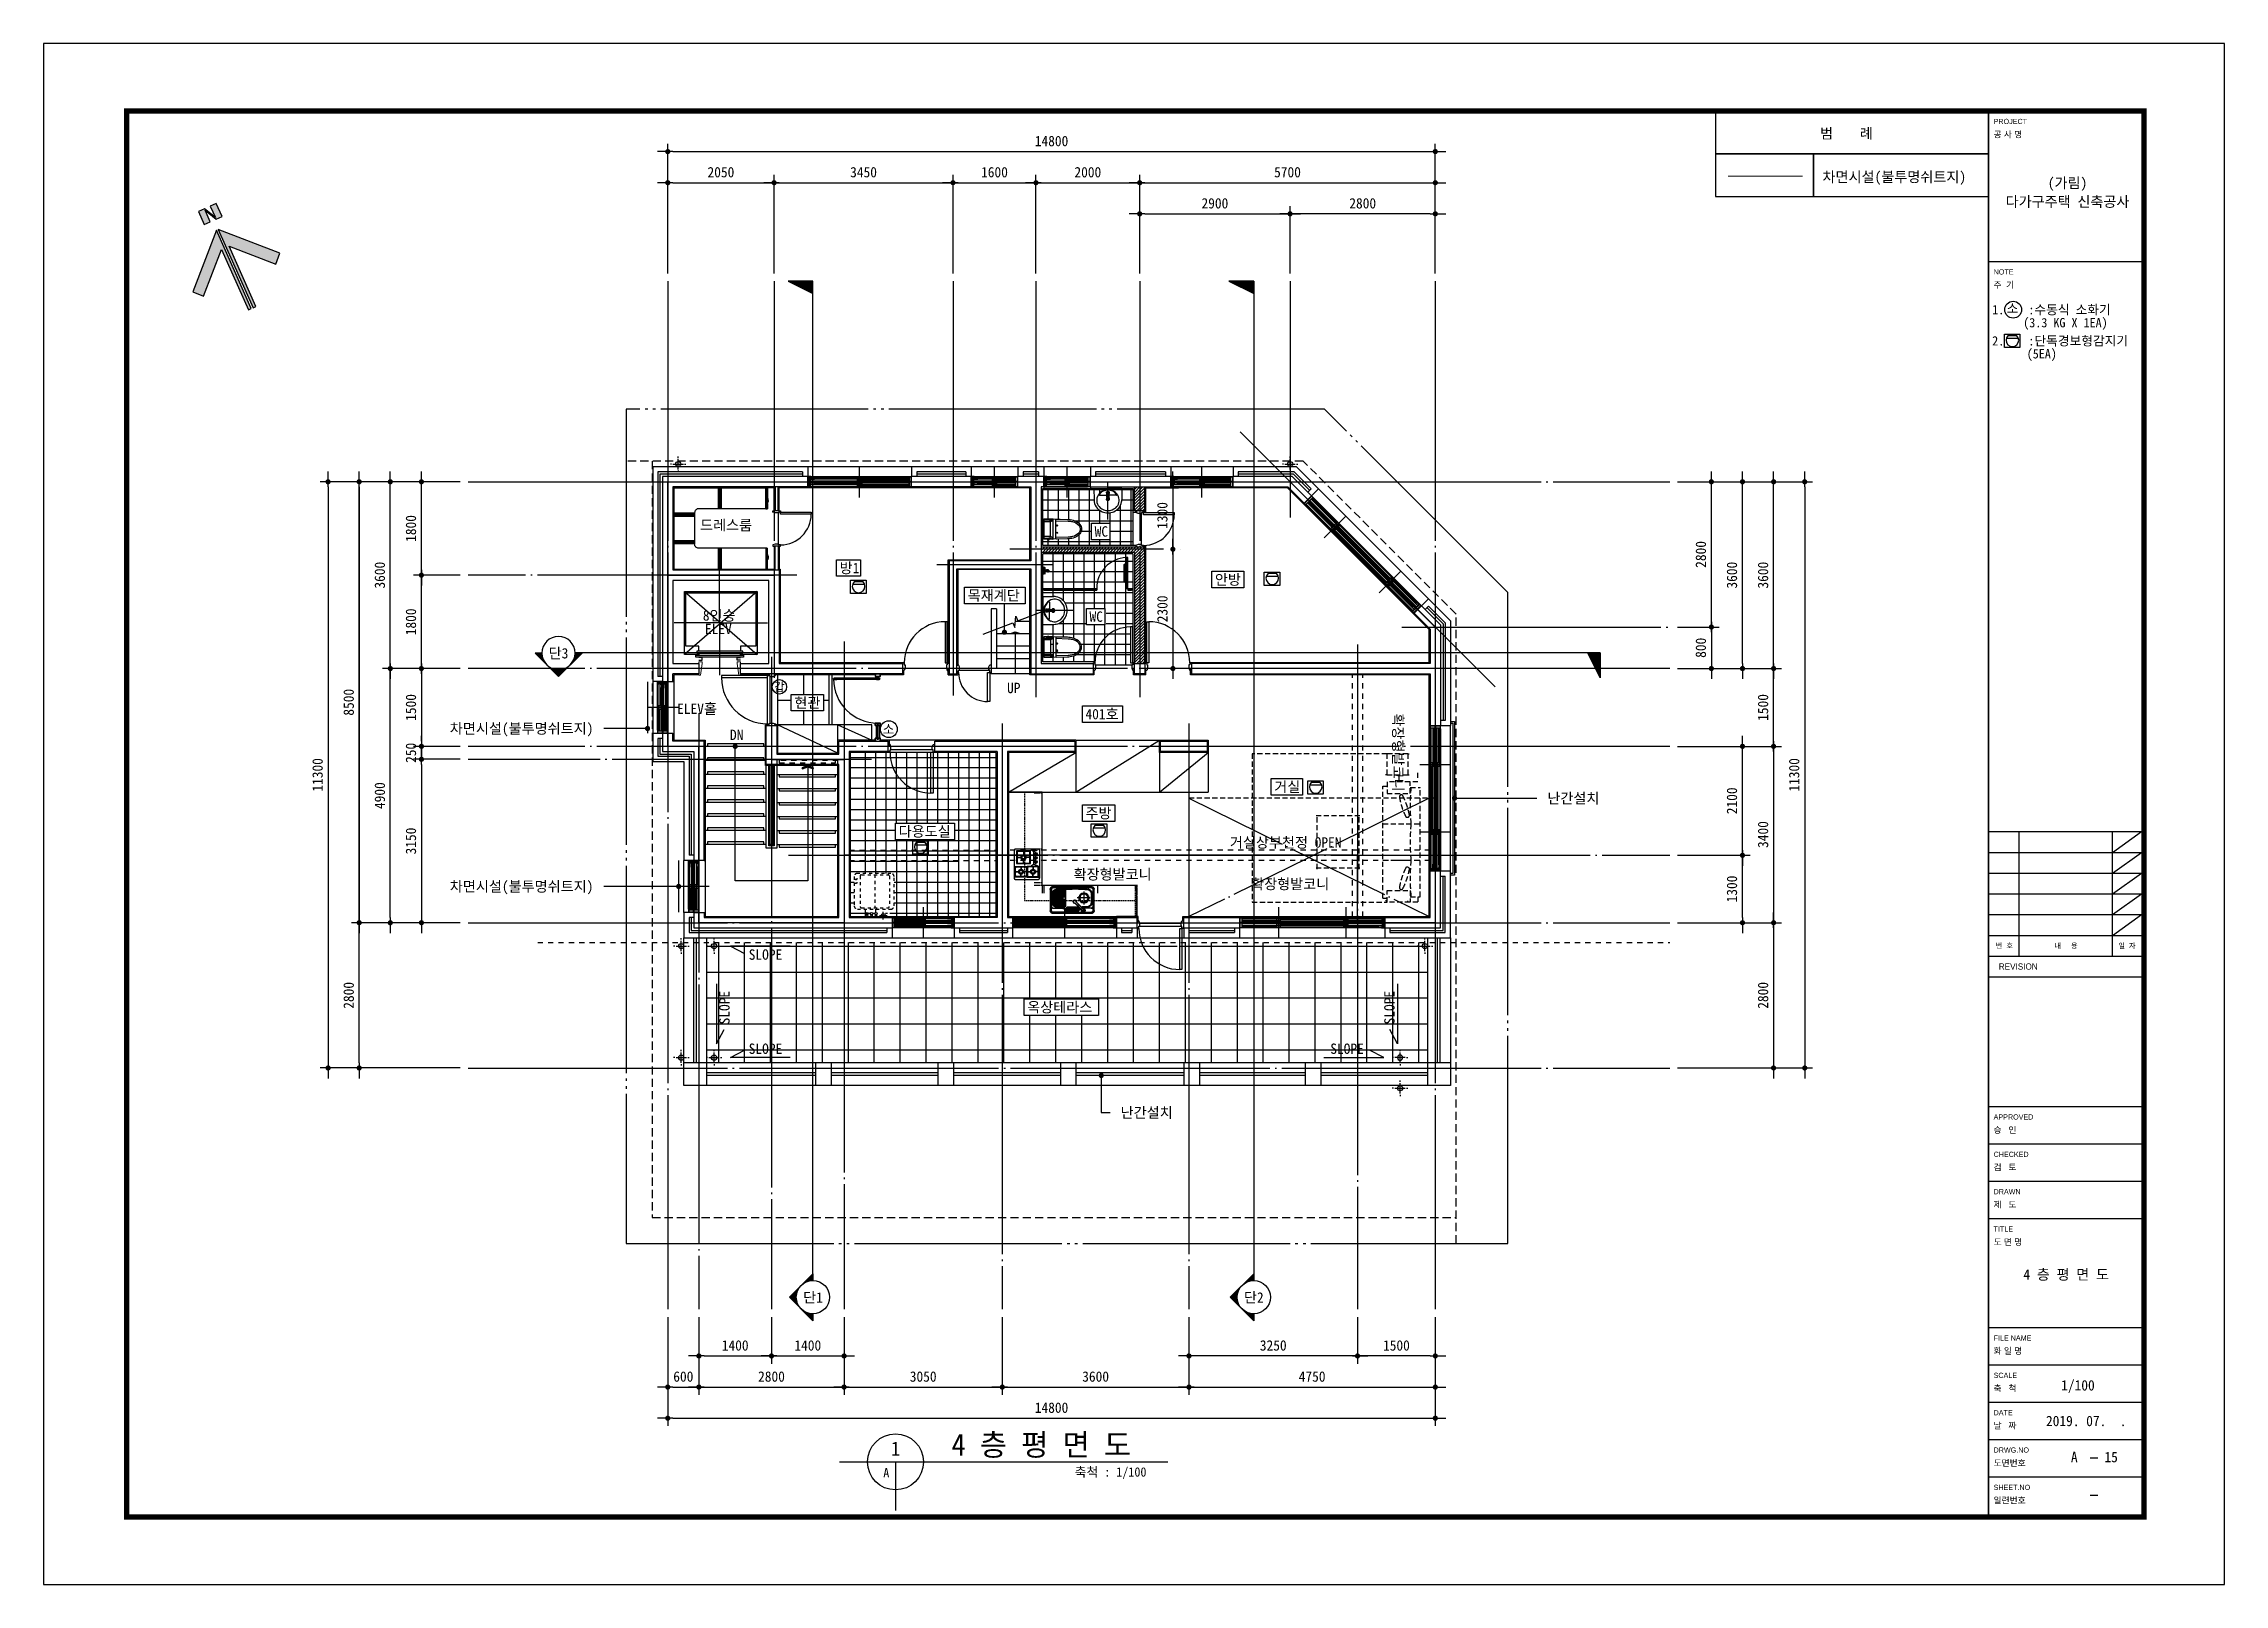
# Model space of a CAD drawing. Header units: millimetres. Extents: x 0 to 42050, y 0 to 29700.
import ezdxf
from ezdxf.enums import TextEntityAlignment as Align

# ---------------------------------------------------------------- set-up
doc = ezdxf.new("R2010")
doc.units = ezdxf.units.MM
doc.header["$LTSCALE"] = 100
for name, pattern in [('59단위세대$0$59A형 단위세대$0$3BL-84A(중-고층1)$0$HID', [1.5, 1, -0.5]), ('59단위세대$0$59A형 단위세대$0$HID', [2, 1, -1]), ('71단위세대$0$DH-HID2', [1.2, 0.8, -0.4]), ('71단위세대$0$HIDDEN', [2, 1, -1]), ('CEN', [52.3, 50, -1, 0.3, -1]), ('DASHDOT', [22, 20, -1, 0, -1]), ('DIV', [44, 40, -1, 0.5, -1, 0.5, -1]), ('HID', [2, 1, -1]), ('HIDDEN', [2, 1, -1]), ('HIDDEN2', [4.7625, 3.175, -1.5875]), ('XR-UNIT(확장)$0$ACAD_ISO04W100', [30, 24, -3, 0, -3]), ('XR-UNIT(확장)$0$CENTER', [2, 1.25, -0.25, 0.25, -0.25]), ('XR-UNIT(확장)$0$DASHED', [0.75, 0.5, -0.25]), ('XR-UNIT(확장)$0$HID', [0.345, 0.225, -0.12])]:
    doc.linetypes.add(name, pattern=pattern)
for name, color, linetype in [('1-세부분할', 6, 'Continuous'), ('2SEC', 2, 'Continuous'), ('59단위세대$0$59A형 단위세대$0$3BL-84A(중-고층1)$0$미설치가구', 8, '59단위세대$0$59A형 단위세대$0$3BL-84A(중-고층1)$0$HID'), ('59단위세대$0$59A형 단위세대$0$FUR-KITC', 8, 'Continuous'), ('59단위세대$0$SYM', 7, 'Continuous'), ('59단위세대$0$TOTO', 7, 'Continuous'), ('59단위세대$0$해치', 9, 'Continuous'), ('71단위세대$0$$1$AA-WAXM-ASMB', 7, 'Continuous'), ('71단위세대$0$CO-FURB', 6, 'Continuous'), ('71단위세대$0$CO-FURB-SYS', 6, 'Continuous'), ('8', 8, 'Continuous'), ('AA-DWXM-DOOR', 7, 'Continuous'), ('CEN', 1, 'CEN'), ('COCN', 4, 'CEN'), ('COL', 2, 'Continuous'), ('COR', 4, 'Continuous'), ('DOOR', 4, 'Continuous'), ('DOOR-S', 3, 'Continuous'), ('ELE-1', 4, 'Continuous'), ('ELE-2', 8, 'Continuous'), ('ETC', 6, 'Continuous'), ('FIN', 6, 'Continuous'), ('HAT', 8, 'Continuous'), ('HID', 6, 'HID'), ('LAND', 2, 'DIV'), ('ms_sb-건축한계선', 5, 'HIDDEN'), ('RXANNOT', 6, 'Continuous'), ('RXDIM', 7, 'Continuous'), ('RXDOOR', 6, 'Continuous'), ('RXDWGTITLE', 1, 'Continuous'), ('RXLEADER', 7, 'Continuous'), ('RXOPEN', 8, 'DASHDOT'), ('RXSBTXT', 6, 'Continuous'), ('RXSYMBOL', 7, 'Continuous'), ('SYMBOL', 7, 'Continuous'), ('TEXT', 3, 'Continuous'), ('TOILET', 6, 'Continuous'), ('WAL', 3, 'Continuous'), ('WID', 4, 'Continuous'), ('WID-S', 3, 'Continuous'), ('XR-UNIT(확장)$0$CH-FUR', 8, 'XR-UNIT(확장)$0$HID'), ('XR-UNIT(확장)$0$F-FUR(주방가구)', 7, 'Continuous'), ('감지기', 2, 'Continuous'), ('글씨', 3, 'Continuous'), ('단열재', 8, 'Continuous'), ('마감선', 8, 'Continuous'), ('정남', 7, 'Continuous'), ('해치-1', 8, 'Continuous')]:
    doc.layers.add(name, color=color, linetype=linetype)
doc.layers.add('_ELEV', color=4, linetype='Continuous', lineweight=0)
doc.layers.add('DEFPOINT', color=171, linetype='Continuous', plot=False)
doc.styles.add('굴림체', font='')
doc.styles.add('울릉도L', font='')
doc.styles.get('굴림체').set_extended_font_data('GulimChe')
doc.styles.get('울릉도L').set_extended_font_data('hy울릉도l')
doc.dimstyles.new('NDIM 100', dxfattribs={"dimscale": 100, "dimtxt": 2, "dimasz": 1, "dimexe": 1.5, "dimexo": 1.5, "dimgap": 1, "dimtad": 1, "dimdec": 0, "dimtxsty": '굴림체', "dimblk1": '_RXDOT', "dimblk2": '_RXDOT', "dimsah": 1, "dimcen": 3, "dimclrd": 6, "dimclre": 6, "dimclrt": 3, "dimazin": 3, "dimtfac": 1, "dimtdec": 0, "dimtix": 1, "dimtmove": 2, "dimatfit": 3, "dimldrblk": '_RXDOT'})
doc.dimstyles.new('NDIM100', dxfattribs={"dimscale": 100, "dimtxt": 2, "dimasz": 1, "dimexe": 1.5, "dimexo": 1.5, "dimgap": 1, "dimtad": 1, "dimdec": 0, "dimtxsty": '굴림체', "dimblk1": '_RXDOT', "dimblk2": '_RXDOT', "dimsah": 1, "dimcen": 300, "dimdle": 300, "dimclrd": 6, "dimclre": 6, "dimclrt": 3, "dimazin": 3, "dimtfac": 1, "dimtix": 1, "dimtmove": 2, "dimatfit": 3, "dimldrblk": '_RXDOT'})

msp = doc.modelspace()

# ---------------------------------------------------------------- texts
at = {"layer": 'RXANNOT', "color": 3, "style": '굴림체'}
msp.add_text('거실상부천정 OPEN', height=200, dxfattribs=at).set_placement((22873.4, 14301.1), align=Align.MIDDLE_LEFT)
at = {"layer": 'RXDWGTITLE', "color": 3, "style": '굴림체'}
msp.add_text('4 층 평 면 도', height=420, dxfattribs=at).set_placement((17506.7, 2481.3))
at = {"layer": 'RXSBTXT', "color": 3, "style": '굴림체'}
msp.add_text('1', height=270, dxfattribs=at).set_placement((16426.7, 2481.3), align=Align.CENTER)
msp.add_text('A', height=180, dxfattribs=at).set_placement((16306.7, 2241.3), align=Align.TOP_RIGHT)
msp.add_text('축척 : 1/100 ', height=180, dxfattribs=at).set_placement((19883.2, 2076.6))
at = {"layer": 'TEXT', "style": '굴림체'}
for s, p in [('(가림)', (39025.6, 27014)), ('다가구주택 신축공사', (39025.6, 26654)), ('UP', (18706.5, 17279.7)), ('DN', (13364, 16376.7)), ('확장형발코니', (20612.4, 13686.9)), ('확장형발코니', (24036.7, 13500.7)), ('4 층 평 면 도', (39000, 5973.8)), ('1/100', (39226.7, 3837.3))]:
    msp.add_text(s, height=200, dxfattribs=at).set_placement(p, align=Align.MIDDLE_CENTER)
for s, p in [('드레스룸', (12658, 20418.5)), ('WC', (20265.8, 20296.8)), ('방1', (15348.7, 19592.2)), ('안방', (22585.1, 19369)), ('목재계단', (17818.5, 19063.4)), ('8인승', (12711.4, 18677.3)), ('ELEV', (12752.3, 18417.5)), ('WC', (20166.7, 18654.3)), ('ELEV홀', (12215.3, 16879)), ('현관', (14477, 16995.7)), ('401호', (20089.1, 16776.4)), ('거실', (23729.8, 15372.9)), ('주방', (20089.1, 14867.3)), ('다용도실', (16488.2, 14514.7)), ('SLOPE', (13596.1, 12140.4)), ('옥상테라스', (18965.6, 11125.9)), ('SLOPE', (13596.1, 10325.7)), ('SLOPE', (24809.9, 10325.7))]:
    msp.add_text(s, height=200, dxfattribs=at).set_placement(p, align=Align.MIDDLE_LEFT)
msp.add_text('확장형발코니', height=200, rotation=270, dxfattribs=at).set_placement((26118.3, 16034.4), align=Align.MIDDLE_CENTER)
for p in [(13127.5, 10794), (25950, 10794)]:
    msp.add_text('SLOPE', height=200, rotation=90, dxfattribs=at).set_placement(p, align=Align.MIDDLE_LEFT)
msp.add_text('2019. 07.  .', height=200, dxfattribs=at).set_placement((40161.1, 3150), align=Align.MIDDLE_RIGHT)
msp.add_text('A    15', height=200, dxfattribs=at).set_placement((39091, 2355))
at = {"layer": '글씨', "style": '굴림체'}
for s, p in [('범    례', (34253.7, 27870.1)), ('차면시설(불투명쉬트지)', (34301, 27031.4))]:
    msp.add_text(s, height=200, dxfattribs=at).set_placement(p)
for s, p in [('1.    :수동식 소화기', (37572.6, 24571.2)), ('소', (37850.7, 24594.2)), ('(3.3 KG X 1EA)', (38171.1, 24321.2)), ('2.    :단독경보형감지기', (37572.6, 23971.2)), ('(5EA)', (38238.6, 23721.2)), ('소', (16179.1, 16484.3))]:
    msp.add_text(s, height=180, dxfattribs=at).set_placement(p, align=Align.MIDDLE_LEFT)
msp.add_text('갑', height=160, dxfattribs=at).set_placement((14188.1, 17297), align=Align.MIDDLE_CENTER)

# ---------------------------------------------------------------- blocks, each defined once
blk = doc.blocks.new('A$C641937F6')
h = blk.add_hatch(color=256)
h.paths.add_polyline_path([(17.12, 41.85), (19.62, 37), (22.12, 37), (22.12, 42.5), (19.62, 42.5), (19.62, 37.65), (17.12, 42.5), (14.62, 42.5), (14.62, 37), (17.12, 37)])
h.paths.add_polyline_path([(18.75, 0), (19.95, 0), (19.95, 25.44), (33.57, 11.82), (36.75, 15), (18.75, 33)])
h.paths.add_polyline_path([(18, 0), (18, 33), (0, 15), (3.18, 11.82), (16.8, 25.44), (16.8, 0)])
for points in [[(17.12, 41.85), (19.62, 37), (22.12, 37), (22.12, 42.5), (19.62, 42.5), (19.62, 37.65), (17.12, 42.5), (14.62, 42.5), (14.62, 37), (17.12, 37)], [(18, 0), (18, 33), (0, 15), (3.18, 11.82), (16.8, 25.44), (16.8, 0), (18, 0)], [(18.75, 0), (19.95, 0), (19.95, 25.44), (33.57, 11.82), (36.75, 15), (18.75, 33), (18.75, 0)]]:
    blk.add_lwpolyline(points, close=True)
blk = doc.blocks.new('A$C4838202B')
at = {"color": 3}
for p, q in [((750, 510), (810, 510)), ((750, 234.2), (810, 234.2)), ((750, 184.2), (810, 184.2)), ((750, 141), (810, 141)), ((750, 99), (810, 99))]:
    blk.add_line(p, q, dxfattribs=at)
at = {"color": 4}
for p, q in [((750, 290.2), (810, 290.2)), ((761.9, 242.2), (761.9, 290.2)), ((797.9, 242.2), (797.9, 290.2)), ((797.9, 282.2), (809, 290.2)), ((750, 282.2), (810, 282.2)), ((797.9, 274.2), (809, 282.2)), ((750, 274.2), (810, 274.2)), ((797.9, 266.2), (809, 274.2)), ((750, 266.2), (810, 266.2)), ((797.9, 258.2), (809, 266.2)), ((750, 258.2), (810, 258.2)), ((797.9, 250.2), (809, 258.2)), ((750, 250.2), (810, 250.2)), ((750.35, 242.2), (810, 242.2)), ((750, 169.8), (810, 169.8)), ((750, 155.4), (810, 155.4)), ((750, 84.6), (810, 84.6)), ((750, 70.2), (810, 70.2)), ((750, 55.8), (810, 55.8)), ((792.2, 48.6), (789.2, 48.6)), ((750, 41.4), (810, 41.4)), ((792.2, 34.2), (789.2, 34.2))]:
    blk.add_line(p, q, dxfattribs=at)
at = {"color": 2, "const_width": 2}
blk.add_lwpolyline([(32, 26), (810, 26), (810, 568), (32, 568)], close=True, dxfattribs=at)
at = {"color": 2, "const_width": 0.7}
blk.add_lwpolyline([(750, 568), (750, 26)], dxfattribs=at)
at = {"layer": 'DEFPOINTS'}
blk.add_lwpolyline([(0, 0), (841, 0), (841, 594), (0, 594)], close=True, dxfattribs=at)
at = {"color": 3, "style": '울릉도L'}
for s, height, p in [('PROJECT', 2, (752, 564)), ('NOTE', 2, (752, 506)), ('REVISION', 2.4, (754, 238.2)), ('APPROVED', 2, (752, 180.2)), ('CHECKED', 2, (752, 165.8)), ('DRAWN', 2, (752, 151.4)), ('TITLE', 2, (752, 137)), ('FILE NAME', 2, (752, 95)), ('SCALE', 2, (752, 80.6)), ('DATE', 2, (752, 66.2)), ('DRWG.NO', 2, (752, 51.8)), ('SHEET.NO', 2, (752, 37.4))]:
    blk.add_text(s, height=height, dxfattribs=at).set_placement(p, align=Align.MIDDLE_LEFT)
at = {"color": 6, "style": '울릉도L'}
for s, p in [('공 사 명', (752, 559)), ('주  기', (752, 501)), ('승   인', (752, 175.2)), ('검   토', (752, 160.8)), ('제   도', (752, 146.4)), ('도 면 명', (752, 132)), ('화 일 명', (752, 90)), ('축   척', (752, 75.6)), ('날   짜', (752, 61.2)), ('도면번호', (752, 46.8)), ('일련번호', (752, 32.4))]:
    blk.add_text(s, height=2.4, dxfattribs=at).set_placement(p, align=Align.MIDDLE_LEFT)
for s, p in [('번  호', (756.13, 246.2)), ('내     용', (779.9, 246.2)), ('일  자', (803.45, 246.2))]:
    blk.add_text(s, height=2, dxfattribs=at).set_placement(p, align=Align.MIDDLE_CENTER)
blk = doc.blocks.new('_RXDOT')
at = {"color": 0, "linetype": 'ByBlock'}
blk.add_line((-1, 0), (2, 0), dxfattribs=at)
at = {"color": 0, "linetype": 'ByBlock', "const_width": 0.5}
blk.add_lwpolyline([(-0.25, 0, 1), (0.25, 0, 1)], format="xyb", close=True, dxfattribs=at)
blk = doc.blocks.new('*D33')
at = {"layer": 'DEFPOINTS', "color": 0, "transparency": 16777216}
for p in [(8185, 21254), (6085, 12754), (8185, 12754)]:
    blk.add_point(p, dxfattribs=at)
at = {"layer": 'RXDIM', "color": 6, "lineweight": -2, "transparency": 16777216}
for p, q in [((8035, 21254), (5935, 21254)), ((6085, 21154), (6085, 12854)), ((8035, 12754), (5935, 12754))]:
    blk.add_line(p, q, dxfattribs=at)
at = {"layer": 'RXDIM', "color": 6, "lineweight": -2, "transparency": 16777216, "xscale": 100, "yscale": 100, "zscale": 100}
for p, rotation in [((6085, 21254), 90), ((6085, 12754), 270)]:
    blk.add_blockref('_RXDOT', p, dxfattribs=dict(at, rotation=rotation))
at = {"layer": 'RXDIM', "color": 3, "transparency": 16777216, "insert": (5883, 17004), "char_height": 200, "attachment_point": 5, "rotation": 90, "style": '굴림체'}
blk.add_mtext('\\A1;8500', dxfattribs=at)
blk = doc.blocks.new('*D34')
at = {"layer": 'DEFPOINTS', "color": 0, "transparency": 16777216}
for p in [(6085, 12754), (8185, 12754), (8185, 9954)]:
    blk.add_point(p, dxfattribs=at)
at = {"layer": 'RXDIM', "color": 6, "lineweight": -2, "transparency": 16777216}
for p, q in [((8035, 12754), (5935, 12754)), ((6085, 10054), (6085, 12654)), ((8035, 9954), (5935, 9954))]:
    blk.add_line(p, q, dxfattribs=at)
at = {"layer": 'RXDIM', "color": 6, "lineweight": -2, "transparency": 16777216, "xscale": 100, "yscale": 100, "zscale": 100}
for p, rotation in [((6085, 12754), 90), ((6085, 9954), 270)]:
    blk.add_blockref('_RXDOT', p, dxfattribs=dict(at, rotation=rotation))
at = {"layer": 'RXDIM', "color": 3, "transparency": 16777216, "insert": (5883, 11354), "char_height": 200, "attachment_point": 5, "rotation": 90, "style": '굴림체'}
blk.add_mtext('\\A1;2800', dxfattribs=at)
blk = doc.blocks.new('*D35')
at = {"layer": 'DEFPOINTS', "color": 0, "transparency": 16777216}
for p in [(6685, 17654), (8185, 17654), (8185, 12754)]:
    blk.add_point(p, dxfattribs=at)
at = {"layer": 'RXDIM', "color": 6, "lineweight": -2, "transparency": 16777216}
for p, q in [((8035, 17654), (6535, 17654)), ((6685, 12854), (6685, 17554)), ((8035, 12754), (6535, 12754))]:
    blk.add_line(p, q, dxfattribs=at)
at = {"layer": 'RXDIM', "color": 6, "lineweight": -2, "transparency": 16777216, "xscale": 100, "yscale": 100, "zscale": 100}
for p, rotation in [((6685, 17654), 90), ((6685, 12754), 270)]:
    blk.add_blockref('_RXDOT', p, dxfattribs=dict(at, rotation=rotation))
at = {"layer": 'RXDIM', "color": 3, "transparency": 16777216, "insert": (6483, 15204), "char_height": 200, "attachment_point": 5, "rotation": 90, "style": '굴림체'}
blk.add_mtext('\\A1;4900', dxfattribs=at)
blk = doc.blocks.new('*D36')
at = {"layer": 'DEFPOINTS', "color": 0, "transparency": 16777216}
for p in [(7285, 19454), (8185, 19454), (8185, 17654)]:
    blk.add_point(p, dxfattribs=at)
at = {"layer": 'RXDIM', "color": 6, "lineweight": -2, "transparency": 16777216}
for p, q in [((8035, 19454), (7135, 19454)), ((7285, 17754), (7285, 19354)), ((8035, 17654), (7135, 17654))]:
    blk.add_line(p, q, dxfattribs=at)
at = {"layer": 'RXDIM', "color": 6, "lineweight": -2, "transparency": 16777216, "xscale": 100, "yscale": 100, "zscale": 100}
for p, rotation in [((7285, 19454), 90), ((7285, 17654), 270)]:
    blk.add_blockref('_RXDOT', p, dxfattribs=dict(at, rotation=rotation))
at = {"layer": 'RXDIM', "color": 3, "transparency": 16777216, "insert": (7083, 18554), "char_height": 200, "attachment_point": 5, "rotation": 90, "style": '굴림체'}
blk.add_mtext('\\A1;1800', dxfattribs=at)
blk = doc.blocks.new('*D37')
at = {"layer": 'DEFPOINTS', "color": 0, "transparency": 16777216}
for p in [(7285, 21254), (8185, 21254), (8185, 19454)]:
    blk.add_point(p, dxfattribs=at)
at = {"layer": 'RXDIM', "color": 6, "lineweight": -2, "transparency": 16777216}
for p, q in [((8035, 21254), (7135, 21254)), ((7285, 19554), (7285, 21154)), ((8035, 19454), (7135, 19454))]:
    blk.add_line(p, q, dxfattribs=at)
at = {"layer": 'RXDIM', "color": 6, "lineweight": -2, "transparency": 16777216, "xscale": 100, "yscale": 100, "zscale": 100}
for p, rotation in [((7285, 21254), 90), ((7285, 19454), 270)]:
    blk.add_blockref('_RXDOT', p, dxfattribs=dict(at, rotation=rotation))
at = {"layer": 'RXDIM', "color": 3, "transparency": 16777216, "insert": (7083, 20354), "char_height": 200, "attachment_point": 5, "rotation": 90, "style": '굴림체'}
blk.add_mtext('\\A1;1800', dxfattribs=at)
blk = doc.blocks.new('*D38')
at = {"layer": 'DEFPOINTS', "color": 0, "transparency": 16777216}
for p in [(6085, 21254), (8185, 21254), (8185, 12754)]:
    blk.add_point(p, dxfattribs=at)
at = {"layer": 'RXDIM', "color": 6, "lineweight": -2, "transparency": 16777216}
for p, q in [((8035, 21254), (5935, 21254)), ((6085, 12854), (6085, 21154)), ((8035, 12754), (5935, 12754))]:
    blk.add_line(p, q, dxfattribs=at)
at = {"layer": 'RXDIM', "color": 6, "lineweight": -2, "transparency": 16777216, "xscale": 100, "yscale": 100, "zscale": 100}
for p, rotation in [((6085, 21254), 90), ((6085, 12754), 270)]:
    blk.add_blockref('_RXDOT', p, dxfattribs=dict(at, rotation=rotation))
at = {"layer": 'RXDIM', "color": 3, "transparency": 16777216, "insert": (5883, 17004), "char_height": 200, "attachment_point": 5, "rotation": 90, "style": '굴림체'}
blk.add_mtext('\\A1;8500', dxfattribs=at)
blk = doc.blocks.new('*D39')
at = {"layer": 'DEFPOINTS', "color": 0, "transparency": 16777216}
for p in [(8185, 21254), (5485, 9954), (8185, 9954)]:
    blk.add_point(p, dxfattribs=at)
at = {"layer": 'RXDIM', "color": 6, "lineweight": -2, "transparency": 16777216}
for p, q in [((8035, 21254), (5335, 21254)), ((5485, 21154), (5485, 10054)), ((8035, 9954), (5335, 9954))]:
    blk.add_line(p, q, dxfattribs=at)
at = {"layer": 'RXDIM', "color": 6, "lineweight": -2, "transparency": 16777216, "xscale": 100, "yscale": 100, "zscale": 100}
for p, rotation in [((5485, 21254), 90), ((5485, 9954), 270)]:
    blk.add_blockref('_RXDOT', p, dxfattribs=dict(at, rotation=rotation))
at = {"layer": 'RXDIM', "color": 3, "transparency": 16777216, "insert": (5283, 15604), "char_height": 200, "attachment_point": 5, "rotation": 90, "style": '굴림체'}
blk.add_mtext('\\A1;11300', dxfattribs=at)
blk = doc.blocks.new('*D40')
at = {"layer": 'DEFPOINTS', "color": 0, "transparency": 16777216}
for p in [(26835, 27619), (12035, 25119), (26835, 25119)]:
    blk.add_point(p, dxfattribs=at)
at = {"layer": 'RXDIM', "color": 6, "lineweight": -2, "transparency": 16777216}
for p, q in [((12035, 25269), (12035, 27769)), ((26835, 25269), (26835, 27769)), ((12135, 27619), (26735, 27619))]:
    blk.add_line(p, q, dxfattribs=at)
at = {"layer": 'RXDIM', "color": 6, "lineweight": -2, "transparency": 16777216, "xscale": 100, "yscale": 100, "zscale": 100, "rotation": 180}
blk.add_blockref('_RXDOT', (12035, 27619), dxfattribs=at)
at = {"layer": 'RXDIM', "color": 6, "lineweight": -2, "transparency": 16777216, "xscale": 100, "yscale": 100, "zscale": 100}
blk.add_blockref('_RXDOT', (26835, 27619), dxfattribs=at)
at = {"layer": 'RXDIM', "color": 3, "transparency": 16777216, "insert": (19435, 27821), "char_height": 200, "attachment_point": 5, "style": '굴림체'}
blk.add_mtext('\\A1;14800', dxfattribs=at)
blk = doc.blocks.new('*D41')
at = {"layer": 'DEFPOINTS', "color": 0, "transparency": 16777216}
for p in [(17535, 27019), (14085, 25119), (17535, 25119)]:
    blk.add_point(p, dxfattribs=at)
at = {"layer": 'RXDIM', "color": 6, "lineweight": -2, "transparency": 16777216}
for p, q in [((14085, 25269), (14085, 27169)), ((14185, 27019), (17435, 27019)), ((17535, 25269), (17535, 27169))]:
    blk.add_line(p, q, dxfattribs=at)
at = {"layer": 'RXDIM', "color": 6, "lineweight": -2, "transparency": 16777216, "xscale": 100, "yscale": 100, "zscale": 100, "rotation": 180}
blk.add_blockref('_RXDOT', (14085, 27019), dxfattribs=at)
at = {"layer": 'RXDIM', "color": 6, "lineweight": -2, "transparency": 16777216, "xscale": 100, "yscale": 100, "zscale": 100}
blk.add_blockref('_RXDOT', (17535, 27019), dxfattribs=at)
at = {"layer": 'RXDIM', "color": 3, "transparency": 16777216, "insert": (15810, 27221), "char_height": 200, "attachment_point": 5, "style": '굴림체'}
blk.add_mtext('\\A1;3450', dxfattribs=at)
blk = doc.blocks.new('*D42')
at = {"layer": 'DEFPOINTS', "color": 0, "transparency": 16777216}
for p in [(19135, 27019), (17535, 25119), (19135, 25119)]:
    blk.add_point(p, dxfattribs=at)
at = {"layer": 'RXDIM', "color": 6, "lineweight": -2, "transparency": 16777216}
for p, q in [((17535, 25269), (17535, 27169)), ((17635, 27019), (19035, 27019)), ((19135, 25269), (19135, 27169))]:
    blk.add_line(p, q, dxfattribs=at)
at = {"layer": 'RXDIM', "color": 6, "lineweight": -2, "transparency": 16777216, "xscale": 100, "yscale": 100, "zscale": 100, "rotation": 180}
blk.add_blockref('_RXDOT', (17535, 27019), dxfattribs=at)
at = {"layer": 'RXDIM', "color": 6, "lineweight": -2, "transparency": 16777216, "xscale": 100, "yscale": 100, "zscale": 100}
blk.add_blockref('_RXDOT', (19135, 27019), dxfattribs=at)
at = {"layer": 'RXDIM', "color": 3, "transparency": 16777216, "insert": (18335, 27221), "char_height": 200, "attachment_point": 5, "style": '굴림체'}
blk.add_mtext('\\A1;1600', dxfattribs=at)
blk = doc.blocks.new('*D43')
at = {"layer": 'DEFPOINTS', "color": 0, "transparency": 16777216}
for p in [(21135, 27019), (19135, 25119), (21135, 25119)]:
    blk.add_point(p, dxfattribs=at)
at = {"layer": 'RXDIM', "color": 6, "lineweight": -2, "transparency": 16777216}
for p, q in [((19135, 25269), (19135, 27169)), ((19235, 27019), (21035, 27019)), ((21135, 25269), (21135, 27169))]:
    blk.add_line(p, q, dxfattribs=at)
at = {"layer": 'RXDIM', "color": 6, "lineweight": -2, "transparency": 16777216, "xscale": 100, "yscale": 100, "zscale": 100, "rotation": 180}
blk.add_blockref('_RXDOT', (19135, 27019), dxfattribs=at)
at = {"layer": 'RXDIM', "color": 6, "lineweight": -2, "transparency": 16777216, "xscale": 100, "yscale": 100, "zscale": 100}
blk.add_blockref('_RXDOT', (21135, 27019), dxfattribs=at)
at = {"layer": 'RXDIM', "color": 3, "transparency": 16777216, "insert": (20135, 27221), "char_height": 200, "attachment_point": 5, "style": '굴림체'}
blk.add_mtext('\\A1;2000', dxfattribs=at)
blk = doc.blocks.new('*D44')
at = {"layer": 'DEFPOINTS', "color": 0, "transparency": 16777216}
for p in [(24035, 26419), (21135, 25119), (24035, 25119)]:
    blk.add_point(p, dxfattribs=at)
at = {"layer": 'RXDIM', "color": 6, "lineweight": -2, "transparency": 16777216}
for p, q in [((21135, 25269), (21135, 26569)), ((24035, 25269), (24035, 26569)), ((21235, 26419), (23935, 26419))]:
    blk.add_line(p, q, dxfattribs=at)
at = {"layer": 'RXDIM', "color": 6, "lineweight": -2, "transparency": 16777216, "xscale": 100, "yscale": 100, "zscale": 100, "rotation": 180}
blk.add_blockref('_RXDOT', (21135, 26419), dxfattribs=at)
at = {"layer": 'RXDIM', "color": 6, "lineweight": -2, "transparency": 16777216, "xscale": 100, "yscale": 100, "zscale": 100}
blk.add_blockref('_RXDOT', (24035, 26419), dxfattribs=at)
at = {"layer": 'RXDIM', "color": 3, "transparency": 16777216, "insert": (22585, 26621), "char_height": 200, "attachment_point": 5, "style": '굴림체'}
blk.add_mtext('\\A1;2900', dxfattribs=at)
blk = doc.blocks.new('*D45')
at = {"layer": 'DEFPOINTS', "color": 0, "transparency": 16777216}
for p in [(26835, 27019), (21135, 25119), (26835, 25119)]:
    blk.add_point(p, dxfattribs=at)
at = {"layer": 'RXDIM', "color": 6, "lineweight": -2, "transparency": 16777216}
for p, q in [((21135, 25269), (21135, 27169)), ((21235, 27019), (26735, 27019)), ((26835, 25269), (26835, 27169))]:
    blk.add_line(p, q, dxfattribs=at)
at = {"layer": 'RXDIM', "color": 6, "lineweight": -2, "transparency": 16777216, "xscale": 100, "yscale": 100, "zscale": 100, "rotation": 180}
blk.add_blockref('_RXDOT', (21135, 27019), dxfattribs=at)
at = {"layer": 'RXDIM', "color": 6, "lineweight": -2, "transparency": 16777216, "xscale": 100, "yscale": 100, "zscale": 100}
blk.add_blockref('_RXDOT', (26835, 27019), dxfattribs=at)
at = {"layer": 'RXDIM', "color": 3, "transparency": 16777216, "insert": (23985, 27221), "char_height": 200, "attachment_point": 5, "style": '굴림체'}
blk.add_mtext('\\A1;5700', dxfattribs=at)
blk = doc.blocks.new('*D46')
at = {"layer": 'DEFPOINTS', "color": 0, "transparency": 16777216}
for p in [(14085, 27019), (12035, 25119), (14085, 25119)]:
    blk.add_point(p, dxfattribs=at)
at = {"layer": 'RXDIM', "color": 6, "lineweight": -2, "transparency": 16777216}
for p, q in [((12035, 25269), (12035, 27169)), ((12135, 27019), (13985, 27019)), ((14085, 25269), (14085, 27169))]:
    blk.add_line(p, q, dxfattribs=at)
at = {"layer": 'RXDIM', "color": 6, "lineweight": -2, "transparency": 16777216, "xscale": 100, "yscale": 100, "zscale": 100, "rotation": 180}
blk.add_blockref('_RXDOT', (12035, 27019), dxfattribs=at)
at = {"layer": 'RXDIM', "color": 6, "lineweight": -2, "transparency": 16777216, "xscale": 100, "yscale": 100, "zscale": 100}
blk.add_blockref('_RXDOT', (14085, 27019), dxfattribs=at)
at = {"layer": 'RXDIM', "color": 3, "transparency": 16777216, "insert": (13060, 27221), "char_height": 200, "attachment_point": 5, "style": '굴림체'}
blk.add_mtext('\\A1;2050', dxfattribs=at)
blk = doc.blocks.new('*D47')
at = {"layer": 'DEFPOINTS', "color": 0, "transparency": 16777216}
for p in [(12035, 5303), (26835, 5303), (26835, 3203)]:
    blk.add_point(p, dxfattribs=at)
at = {"layer": 'RXDIM', "color": 6, "lineweight": -2, "transparency": 16777216}
for p, q in [((12035, 5153), (12035, 3053)), ((26835, 5153), (26835, 3053)), ((12135, 3203), (26735, 3203))]:
    blk.add_line(p, q, dxfattribs=at)
at = {"layer": 'RXDIM', "color": 6, "lineweight": -2, "transparency": 16777216, "xscale": 100, "yscale": 100, "zscale": 100, "rotation": 180}
blk.add_blockref('_RXDOT', (12035, 3203), dxfattribs=at)
at = {"layer": 'RXDIM', "color": 6, "lineweight": -2, "transparency": 16777216, "xscale": 100, "yscale": 100, "zscale": 100}
blk.add_blockref('_RXDOT', (26835, 3203), dxfattribs=at)
at = {"layer": 'RXDIM', "color": 3, "transparency": 16777216, "insert": (19435, 3405), "char_height": 200, "attachment_point": 5, "style": '굴림체'}
blk.add_mtext('\\A1;14800', dxfattribs=at)
blk = doc.blocks.new('*D48')
at = {"layer": 'DEFPOINTS', "color": 0, "transparency": 16777216}
for p in [(12035, 5303), (12635, 5303), (12635, 3803)]:
    blk.add_point(p, dxfattribs=at)
at = {"layer": 'RXDIM', "color": 6, "lineweight": -2, "transparency": 16777216}
for p, q in [((12035, 5153), (12035, 3653)), ((12635, 5153), (12635, 3653)), ((12135, 3803), (12535, 3803))]:
    blk.add_line(p, q, dxfattribs=at)
at = {"layer": 'RXDIM', "color": 6, "lineweight": -2, "transparency": 16777216, "xscale": 100, "yscale": 100, "zscale": 100, "rotation": 180}
blk.add_blockref('_RXDOT', (12035, 3803), dxfattribs=at)
at = {"layer": 'RXDIM', "color": 6, "lineweight": -2, "transparency": 16777216, "xscale": 100, "yscale": 100, "zscale": 100}
blk.add_blockref('_RXDOT', (12635, 3803), dxfattribs=at)
at = {"layer": 'RXDIM', "color": 3, "transparency": 16777216, "insert": (12335, 4005), "char_height": 200, "attachment_point": 5, "style": '굴림체'}
blk.add_mtext('\\A1;600', dxfattribs=at)
blk = doc.blocks.new('*D49')
at = {"layer": 'DEFPOINTS', "color": 0, "transparency": 16777216}
for p in [(12635, 5303), (15435, 5303), (15435, 3803)]:
    blk.add_point(p, dxfattribs=at)
at = {"layer": 'RXDIM', "color": 6, "lineweight": -2, "transparency": 16777216}
for p, q in [((12635, 5153), (12635, 3653)), ((15435, 5153), (15435, 3653)), ((12735, 3803), (15335, 3803))]:
    blk.add_line(p, q, dxfattribs=at)
at = {"layer": 'RXDIM', "color": 6, "lineweight": -2, "transparency": 16777216, "xscale": 100, "yscale": 100, "zscale": 100, "rotation": 180}
blk.add_blockref('_RXDOT', (12635, 3803), dxfattribs=at)
at = {"layer": 'RXDIM', "color": 6, "lineweight": -2, "transparency": 16777216, "xscale": 100, "yscale": 100, "zscale": 100}
blk.add_blockref('_RXDOT', (15435, 3803), dxfattribs=at)
at = {"layer": 'RXDIM', "color": 3, "transparency": 16777216, "insert": (14035, 4005), "char_height": 200, "attachment_point": 5, "style": '굴림체'}
blk.add_mtext('\\A1;2800', dxfattribs=at)
blk = doc.blocks.new('*D50')
at = {"layer": 'DEFPOINTS', "color": 0, "transparency": 16777216}
for p in [(15435, 5303), (18485, 5303), (18485, 3803)]:
    blk.add_point(p, dxfattribs=at)
at = {"layer": 'RXDIM', "color": 6, "lineweight": -2, "transparency": 16777216}
for p, q in [((15435, 5153), (15435, 3653)), ((18485, 5153), (18485, 3653)), ((15535, 3803), (18385, 3803))]:
    blk.add_line(p, q, dxfattribs=at)
at = {"layer": 'RXDIM', "color": 6, "lineweight": -2, "transparency": 16777216, "xscale": 100, "yscale": 100, "zscale": 100, "rotation": 180}
blk.add_blockref('_RXDOT', (15435, 3803), dxfattribs=at)
at = {"layer": 'RXDIM', "color": 6, "lineweight": -2, "transparency": 16777216, "xscale": 100, "yscale": 100, "zscale": 100}
blk.add_blockref('_RXDOT', (18485, 3803), dxfattribs=at)
at = {"layer": 'RXDIM', "color": 3, "transparency": 16777216, "insert": (16960, 4005), "char_height": 200, "attachment_point": 5, "style": '굴림체'}
blk.add_mtext('\\A1;3050', dxfattribs=at)
blk = doc.blocks.new('*D51')
at = {"layer": 'DEFPOINTS', "color": 0, "transparency": 16777216}
for p in [(18485, 5303), (22085, 5303), (22085, 3803)]:
    blk.add_point(p, dxfattribs=at)
at = {"layer": 'RXDIM', "color": 6, "lineweight": -2, "transparency": 16777216}
for p, q in [((18485, 5153), (18485, 3653)), ((22085, 5153), (22085, 3653)), ((18585, 3803), (21985, 3803))]:
    blk.add_line(p, q, dxfattribs=at)
at = {"layer": 'RXDIM', "color": 6, "lineweight": -2, "transparency": 16777216, "xscale": 100, "yscale": 100, "zscale": 100, "rotation": 180}
blk.add_blockref('_RXDOT', (18485, 3803), dxfattribs=at)
at = {"layer": 'RXDIM', "color": 6, "lineweight": -2, "transparency": 16777216, "xscale": 100, "yscale": 100, "zscale": 100}
blk.add_blockref('_RXDOT', (22085, 3803), dxfattribs=at)
at = {"layer": 'RXDIM', "color": 3, "transparency": 16777216, "insert": (20285, 4005), "char_height": 200, "attachment_point": 5, "style": '굴림체'}
blk.add_mtext('\\A1;3600', dxfattribs=at)
blk = doc.blocks.new('*D52')
at = {"layer": 'DEFPOINTS', "color": 0, "transparency": 16777216}
for p in [(22085, 5303), (26835, 5303), (26835, 3803)]:
    blk.add_point(p, dxfattribs=at)
at = {"layer": 'RXDIM', "color": 6, "lineweight": -2, "transparency": 16777216}
for p, q in [((22085, 5153), (22085, 3653)), ((26835, 5153), (26835, 3653)), ((22185, 3803), (26735, 3803))]:
    blk.add_line(p, q, dxfattribs=at)
at = {"layer": 'RXDIM', "color": 6, "lineweight": -2, "transparency": 16777216, "xscale": 100, "yscale": 100, "zscale": 100, "rotation": 180}
blk.add_blockref('_RXDOT', (22085, 3803), dxfattribs=at)
at = {"layer": 'RXDIM', "color": 6, "lineweight": -2, "transparency": 16777216, "xscale": 100, "yscale": 100, "zscale": 100}
blk.add_blockref('_RXDOT', (26835, 3803), dxfattribs=at)
at = {"layer": 'RXDIM', "color": 3, "transparency": 16777216, "insert": (24460, 4005), "char_height": 200, "attachment_point": 5, "style": '굴림체'}
blk.add_mtext('\\A1;4750', dxfattribs=at)
blk = doc.blocks.new('*D53')
at = {"layer": 'DEFPOINTS', "color": 0, "transparency": 16777216}
for p in [(31358, 18454), (31358, 17654), (32158, 17654)]:
    blk.add_point(p, dxfattribs=at)
at = {"layer": 'RXDIM', "color": 6, "lineweight": -2, "transparency": 16777216}
for p, q in [((31508, 18454), (32308, 18454)), ((32158, 18354), (32158, 17754)), ((31508, 17654), (32308, 17654))]:
    blk.add_line(p, q, dxfattribs=at)
at = {"layer": 'RXDIM', "color": 6, "lineweight": -2, "transparency": 16777216, "xscale": 100, "yscale": 100, "zscale": 100}
for p, rotation in [((32158, 18454), 90), ((32158, 17654), 270)]:
    blk.add_blockref('_RXDOT', p, dxfattribs=dict(at, rotation=rotation))
at = {"layer": 'RXDIM', "color": 3, "transparency": 16777216, "insert": (31955, 18054), "char_height": 200, "attachment_point": 5, "rotation": 90, "style": '굴림체'}
blk.add_mtext('\\A1;800', dxfattribs=at)
blk = doc.blocks.new('*D54')
at = {"layer": 'DEFPOINTS', "color": 0, "transparency": 16777216}
for p in [(31358, 16154), (31358, 12754), (33358, 12754)]:
    blk.add_point(p, dxfattribs=at)
at = {"layer": 'RXDIM', "color": 6, "lineweight": -2, "transparency": 16777216}
for p, q in [((31508, 16154), (33508, 16154)), ((33358, 16054), (33358, 12854)), ((31508, 12754), (33508, 12754))]:
    blk.add_line(p, q, dxfattribs=at)
at = {"layer": 'RXDIM', "color": 6, "lineweight": -2, "transparency": 16777216, "xscale": 100, "yscale": 100, "zscale": 100}
for p, rotation in [((33358, 16154), 90), ((33358, 12754), 270)]:
    blk.add_blockref('_RXDOT', p, dxfattribs=dict(at, rotation=rotation))
at = {"layer": 'RXDIM', "color": 3, "transparency": 16777216, "insert": (33155, 14454), "char_height": 200, "attachment_point": 5, "rotation": 90, "style": '굴림체'}
blk.add_mtext('\\A1;3400', dxfattribs=at)
blk = doc.blocks.new('*D55')
at = {"layer": 'DEFPOINTS', "color": 0, "transparency": 16777216}
for p in [(31358, 12754), (31358, 9954), (33358, 9954)]:
    blk.add_point(p, dxfattribs=at)
at = {"layer": 'RXDIM', "color": 6, "lineweight": -2, "transparency": 16777216}
for p, q in [((31508, 12754), (33508, 12754)), ((33358, 12654), (33358, 10054)), ((31508, 9954), (33508, 9954))]:
    blk.add_line(p, q, dxfattribs=at)
at = {"layer": 'RXDIM', "color": 6, "lineweight": -2, "transparency": 16777216, "xscale": 100, "yscale": 100, "zscale": 100}
for p, rotation in [((33358, 12754), 90), ((33358, 9954), 270)]:
    blk.add_blockref('_RXDOT', p, dxfattribs=dict(at, rotation=rotation))
at = {"layer": 'RXDIM', "color": 3, "transparency": 16777216, "insert": (33155, 11354), "char_height": 200, "attachment_point": 5, "rotation": 90, "style": '굴림체'}
blk.add_mtext('\\A1;2800', dxfattribs=at)
blk = doc.blocks.new('*D56')
at = {"layer": 'DEFPOINTS', "color": 0, "transparency": 16777216}
for p in [(31358, 21254), (31358, 9954), (33958, 9954)]:
    blk.add_point(p, dxfattribs=at)
at = {"layer": 'RXDIM', "color": 6, "lineweight": -2, "transparency": 16777216}
for p, q in [((31508, 21254), (34108, 21254)), ((33958, 21154), (33958, 10054)), ((31508, 9954), (34108, 9954))]:
    blk.add_line(p, q, dxfattribs=at)
at = {"layer": 'RXDIM', "color": 6, "lineweight": -2, "transparency": 16777216, "xscale": 100, "yscale": 100, "zscale": 100}
for p, rotation in [((33958, 21254), 90), ((33958, 9954), 270)]:
    blk.add_blockref('_RXDOT', p, dxfattribs=dict(at, rotation=rotation))
at = {"layer": 'RXDIM', "color": 3, "transparency": 16777216, "insert": (33755, 15604), "char_height": 200, "attachment_point": 5, "rotation": 90, "style": '굴림체'}
blk.add_mtext('\\A1;11300', dxfattribs=at)
blk = doc.blocks.new('*D57')
at = {"layer": 'DEFPOINTS', "color": 0, "transparency": 16777216}
for p in [(31358, 21254), (33358, 21254), (31358, 17654)]:
    blk.add_point(p, dxfattribs=at)
at = {"layer": 'RXDIM', "color": 6, "lineweight": -2, "transparency": 16777216}
for p, q in [((31508, 21254), (33508, 21254)), ((33358, 17754), (33358, 21154)), ((31508, 17654), (33508, 17654))]:
    blk.add_line(p, q, dxfattribs=at)
at = {"layer": 'RXDIM', "color": 6, "lineweight": -2, "transparency": 16777216, "xscale": 100, "yscale": 100, "zscale": 100}
for p, rotation in [((33358, 21254), 90), ((33358, 17654), 270)]:
    blk.add_blockref('_RXDOT', p, dxfattribs=dict(at, rotation=rotation))
at = {"layer": 'RXDIM', "color": 3, "transparency": 16777216, "insert": (33155, 19454), "char_height": 200, "attachment_point": 5, "rotation": 90, "style": '굴림체'}
blk.add_mtext('\\A1;3600', dxfattribs=at)
blk = doc.blocks.new('*D58')
at = {"layer": 'DEFPOINTS', "color": 0, "transparency": 16777216}
for p in [(24035, 26419), (24035, 25119), (26835, 25119)]:
    blk.add_point(p, dxfattribs=at)
at = {"layer": 'RXDIM', "color": 6, "lineweight": -2, "transparency": 16777216}
for p, q in [((24035, 25269), (24035, 26569)), ((26835, 25269), (26835, 26569)), ((26735, 26419), (24135, 26419))]:
    blk.add_line(p, q, dxfattribs=at)
at = {"layer": 'RXDIM', "color": 6, "lineweight": -2, "transparency": 16777216, "xscale": 100, "yscale": 100, "zscale": 100, "rotation": 180}
blk.add_blockref('_RXDOT', (24035, 26419), dxfattribs=at)
at = {"layer": 'RXDIM', "color": 6, "lineweight": -2, "transparency": 16777216, "xscale": 100, "yscale": 100, "zscale": 100}
blk.add_blockref('_RXDOT', (26835, 26419), dxfattribs=at)
at = {"layer": 'RXDIM', "color": 3, "transparency": 16777216, "insert": (25435, 26621), "char_height": 200, "attachment_point": 5, "style": '굴림체'}
blk.add_mtext('\\A1;2800', dxfattribs=at)
blk = doc.blocks.new('*D59')
at = {"layer": 'DEFPOINTS', "color": 0, "transparency": 16777216}
for p in [(8185, 17654), (7285, 16154), (8185, 16154)]:
    blk.add_point(p, dxfattribs=at)
at = {"layer": 'RXDIM', "color": 6, "lineweight": -2, "transparency": 16777216}
for p, q in [((8035, 17654), (7135, 17654)), ((7285, 17554), (7285, 16254)), ((8035, 16154), (7135, 16154))]:
    blk.add_line(p, q, dxfattribs=at)
at = {"layer": 'RXDIM', "color": 6, "lineweight": -2, "transparency": 16777216, "xscale": 100, "yscale": 100, "zscale": 100}
for p, rotation in [((7285, 17654), 90), ((7285, 16154), 270)]:
    blk.add_blockref('_RXDOT', p, dxfattribs=dict(at, rotation=rotation))
at = {"layer": 'RXDIM', "color": 3, "transparency": 16777216, "insert": (7083, 16904), "char_height": 200, "attachment_point": 5, "rotation": 90, "style": '굴림체'}
blk.add_mtext('\\A1;1500', dxfattribs=at)
blk = doc.blocks.new('*D60')
at = {"layer": 'DEFPOINTS', "color": 0, "transparency": 16777216}
for p in [(8185, 16154), (7285, 15904), (8185, 15904)]:
    blk.add_point(p, dxfattribs=at)
at = {"layer": 'RXDIM', "color": 6, "lineweight": -2, "transparency": 16777216}
for p, q in [((8035, 16154), (7135, 16154)), ((7285, 16254), (7285, 16354)), ((7285, 16154), (7285, 15904)), ((8035, 15904), (7135, 15904)), ((7285, 15804), (7285, 15704))]:
    blk.add_line(p, q, dxfattribs=at)
at = {"layer": 'RXDIM', "color": 6, "lineweight": -2, "transparency": 16777216, "xscale": 100, "yscale": 100, "zscale": 100}
for p, rotation in [((7285, 16154), 270), ((7285, 15904), 90)]:
    blk.add_blockref('_RXDOT', p, dxfattribs=dict(at, rotation=rotation))
at = {"layer": 'RXDIM', "color": 3, "transparency": 16777216, "insert": (7083, 16029), "char_height": 200, "attachment_point": 5, "rotation": 90, "style": '굴림체'}
blk.add_mtext('\\A1;250', dxfattribs=at)
blk = doc.blocks.new('*D61')
at = {"layer": 'DEFPOINTS', "color": 0, "transparency": 16777216}
for p in [(8185, 15904), (7285, 12754), (8185, 12754)]:
    blk.add_point(p, dxfattribs=at)
at = {"layer": 'RXDIM', "color": 6, "lineweight": -2, "transparency": 16777216}
for p, q in [((8035, 15904), (7135, 15904)), ((7285, 15804), (7285, 12854)), ((8035, 12754), (7135, 12754))]:
    blk.add_line(p, q, dxfattribs=at)
at = {"layer": 'RXDIM', "color": 6, "lineweight": -2, "transparency": 16777216, "xscale": 100, "yscale": 100, "zscale": 100}
for p, rotation in [((7285, 15904), 90), ((7285, 12754), 270)]:
    blk.add_blockref('_RXDOT', p, dxfattribs=dict(at, rotation=rotation))
at = {"layer": 'RXDIM', "color": 3, "transparency": 16777216, "insert": (7083, 14329), "char_height": 200, "attachment_point": 5, "rotation": 90, "style": '굴림체'}
blk.add_mtext('\\A1;3150', dxfattribs=at)
blk = doc.blocks.new('*D62')
at = {"layer": 'DEFPOINTS', "color": 0, "transparency": 16777216}
for p in [(6685, 21254), (8185, 21254), (8185, 17654)]:
    blk.add_point(p, dxfattribs=at)
at = {"layer": 'RXDIM', "color": 6, "lineweight": -2, "transparency": 16777216}
for p, q in [((8035, 21254), (6535, 21254)), ((6685, 17754), (6685, 21154)), ((8035, 17654), (6535, 17654))]:
    blk.add_line(p, q, dxfattribs=at)
at = {"layer": 'RXDIM', "color": 6, "lineweight": -2, "transparency": 16777216, "xscale": 100, "yscale": 100, "zscale": 100}
for p, rotation in [((6685, 21254), 90), ((6685, 17654), 270)]:
    blk.add_blockref('_RXDOT', p, dxfattribs=dict(at, rotation=rotation))
at = {"layer": 'RXDIM', "color": 3, "transparency": 16777216, "insert": (6483, 19454), "char_height": 200, "attachment_point": 5, "rotation": 90, "style": '굴림체'}
blk.add_mtext('\\A1;3600', dxfattribs=at)
blk = doc.blocks.new('*D63')
at = {"layer": 'DEFPOINTS', "color": 0, "transparency": 16777216}
for p in [(12635, 5303), (14035, 5303), (14035, 4403)]:
    blk.add_point(p, dxfattribs=at)
at = {"layer": 'RXDIM', "color": 6, "lineweight": -2, "transparency": 16777216}
for p, q in [((12635, 5153), (12635, 4253)), ((14035, 5153), (14035, 4253)), ((12735, 4403), (13935, 4403))]:
    blk.add_line(p, q, dxfattribs=at)
at = {"layer": 'RXDIM', "color": 6, "lineweight": -2, "transparency": 16777216, "xscale": 100, "yscale": 100, "zscale": 100, "rotation": 180}
blk.add_blockref('_RXDOT', (12635, 4403), dxfattribs=at)
at = {"layer": 'RXDIM', "color": 6, "lineweight": -2, "transparency": 16777216, "xscale": 100, "yscale": 100, "zscale": 100}
blk.add_blockref('_RXDOT', (14035, 4403), dxfattribs=at)
at = {"layer": 'RXDIM', "color": 3, "transparency": 16777216, "insert": (13335, 4605), "char_height": 200, "attachment_point": 5, "style": '굴림체'}
blk.add_mtext('\\A1;1400', dxfattribs=at)
blk = doc.blocks.new('*D64')
at = {"layer": 'DEFPOINTS', "color": 0, "transparency": 16777216}
for p in [(25335, 5303), (26835, 5303), (25335, 4403)]:
    blk.add_point(p, dxfattribs=at)
at = {"layer": 'RXDIM', "color": 6, "lineweight": -2, "transparency": 16777216}
for p, q in [((25335, 5153), (25335, 4253)), ((26835, 5153), (26835, 4253)), ((26735, 4403), (25435, 4403))]:
    blk.add_line(p, q, dxfattribs=at)
at = {"layer": 'RXDIM', "color": 6, "lineweight": -2, "transparency": 16777216, "xscale": 100, "yscale": 100, "zscale": 100, "rotation": 180}
blk.add_blockref('_RXDOT', (25335, 4403), dxfattribs=at)
at = {"layer": 'RXDIM', "color": 6, "lineweight": -2, "transparency": 16777216, "xscale": 100, "yscale": 100, "zscale": 100}
blk.add_blockref('_RXDOT', (26835, 4403), dxfattribs=at)
at = {"layer": 'RXDIM', "color": 3, "transparency": 16777216, "insert": (26085, 4605), "char_height": 200, "attachment_point": 5, "style": '굴림체'}
blk.add_mtext('\\A1;1500', dxfattribs=at)
blk = doc.blocks.new('*D65')
at = {"layer": 'DEFPOINTS', "color": 0, "transparency": 16777216}
for p in [(22085, 5303), (25335, 5303), (22085, 4403)]:
    blk.add_point(p, dxfattribs=at)
at = {"layer": 'RXDIM', "color": 6, "lineweight": -2, "transparency": 16777216}
for p, q in [((22085, 5153), (22085, 4253)), ((25335, 5153), (25335, 4253)), ((25235, 4403), (22185, 4403))]:
    blk.add_line(p, q, dxfattribs=at)
at = {"layer": 'RXDIM', "color": 6, "lineweight": -2, "transparency": 16777216, "xscale": 100, "yscale": 100, "zscale": 100, "rotation": 180}
blk.add_blockref('_RXDOT', (22085, 4403), dxfattribs=at)
at = {"layer": 'RXDIM', "color": 6, "lineweight": -2, "transparency": 16777216, "xscale": 100, "yscale": 100, "zscale": 100}
blk.add_blockref('_RXDOT', (25335, 4403), dxfattribs=at)
at = {"layer": 'RXDIM', "color": 3, "transparency": 16777216, "insert": (23710, 4605), "char_height": 200, "attachment_point": 5, "style": '굴림체'}
blk.add_mtext('\\A1;3250', dxfattribs=at)
blk = doc.blocks.new('*D66')
at = {"layer": 'DEFPOINTS', "color": 0, "transparency": 16777216}
for p in [(31358, 17654), (33358, 17654), (31358, 16154)]:
    blk.add_point(p, dxfattribs=at)
at = {"layer": 'RXDIM', "color": 6, "lineweight": -2, "transparency": 16777216}
for p, q in [((31508, 17654), (33508, 17654)), ((33358, 16254), (33358, 17554)), ((31508, 16154), (33508, 16154))]:
    blk.add_line(p, q, dxfattribs=at)
at = {"layer": 'RXDIM', "color": 6, "lineweight": -2, "transparency": 16777216, "xscale": 100, "yscale": 100, "zscale": 100}
for p, rotation in [((33358, 17654), 90), ((33358, 16154), 270)]:
    blk.add_blockref('_RXDOT', p, dxfattribs=dict(at, rotation=rotation))
at = {"layer": 'RXDIM', "color": 3, "transparency": 16777216, "insert": (33155, 16904), "char_height": 200, "attachment_point": 5, "rotation": 90, "style": '굴림체'}
blk.add_mtext('\\A1;1500', dxfattribs=at)
blk = doc.blocks.new('*D67')
at = {"layer": 'DEFPOINTS', "color": 0, "transparency": 16777216}
for p in [(14035, 5303), (15435, 5303), (15435, 4403)]:
    blk.add_point(p, dxfattribs=at)
at = {"layer": 'RXDIM', "color": 6, "lineweight": -2, "transparency": 16777216}
for p, q in [((14035, 5153), (14035, 4253)), ((15435, 5153), (15435, 4253)), ((14135, 4403), (15335, 4403))]:
    blk.add_line(p, q, dxfattribs=at)
at = {"layer": 'RXDIM', "color": 6, "lineweight": -2, "transparency": 16777216, "xscale": 100, "yscale": 100, "zscale": 100, "rotation": 180}
blk.add_blockref('_RXDOT', (14035, 4403), dxfattribs=at)
at = {"layer": 'RXDIM', "color": 6, "lineweight": -2, "transparency": 16777216, "xscale": 100, "yscale": 100, "zscale": 100}
blk.add_blockref('_RXDOT', (15435, 4403), dxfattribs=at)
at = {"layer": 'RXDIM', "color": 3, "transparency": 16777216, "insert": (14735, 4605), "char_height": 200, "attachment_point": 5, "style": '굴림체'}
blk.add_mtext('\\A1;1400', dxfattribs=at)
blk = doc.blocks.new('1000문WELKJWLT')
at = {"layer": 'RXDOOR'}
blk.add_lwpolyline([(485, 0), (485, 890), (445, 890), (445, 0)], close=True, dxfattribs=at)
for points in [[(-470, -24), (-470, 0), (-445, 0), (-445, -43), (-430, -43), (-430, -107), (-445, -150), (-470, -150), (-470, -126)], [(510, -24), (510, 0), (485, 0), (485, -43), (470, -43), (470, -107), (485, -150), (510, -150), (510, -126)]]:
    blk.add_lwpolyline(points, dxfattribs=at)
at = {"layer": 'RXDOOR', "color": 7}
blk.add_arc((445, 0), 890, 90, 180, dxfattribs=at)
at = {"layer": '해치-1'}
for p, q in [((-445, 0), (445, 0)), ((470, -43), (-430, -43))]:
    blk.add_line(p, q, dxfattribs=at)
blk = doc.blocks.new('샤워기1')
at = {"layer": 'TOILET'}
for p, q in [((0, -80), (0, 80)), ((5, 80), (0, 80)), ((10, 65), (10, 75)), ((20, 60), (15, 60)), ((20, 20), (20, 60)), ((25, 25), (25, 55)), ((40, 60), (30, 60)), ((40, 20), (30, 20)), ((67, 10), (30, 10)), ((50, 30), (50, 50)), ((100, 20), (77, 20)), ((100, 30), (100, -31)), ((5, -80), (0, -80)), ((10, -75), (10, -65)), ((20, -60), (15, -60)), ((20, -60), (20, -20)), ((25, -55), (25, -25)), ((67, -10), (30, -10)), ((40, -20), (30, -20)), ((40, -60), (30, -60)), ((50, -50), (50, -30)), ((67, -11), (67, -10)), ((130, 0), (73, 0)), ((100, -20), (76, -20))]:
    blk.add_line(p, q, dxfattribs=at)
blk.add_circle((100, 0), 12.9, dxfattribs=at)
for centre, radius, start, end in [((20, 0), 20, 90, 270), ((5, 75), 5, 360, 90), ((15, 65), 5, 180, 270), ((30, 20), 10, 180, 270), ((30, 55), 5, 90, 180), ((30, 25), 5, 180, 270), ((40, 50), 10, 360, 90), ((40, 30), 10, 270, 360), ((77, 10), 10, 90, 180), ((100, 0), 20, 360, 90), ((5, -75), 5, 270, 360), ((15, -65), 5, 90, 180), ((30, -20), 10, 90, 180), ((30, -25), 5, 90, 180), ((30, -55), 5, 180, 270), ((40, -30), 10, 360, 90), ((40, -50), 10, 270, 360), ((76, -11), 9, 180, 270), ((100, 0), 20, 270, 360)]:
    blk.add_arc(centre, radius, start, end, dxfattribs=at)
blk = doc.blocks.new('59단위세대$0$59A형 단위세대$0$84B_N_T200$0$세탁L')
at = {"layer": '59단위세대$0$59A형 단위세대$0$FUR-KITC', "color": 6, "linetype": '59단위세대$0$59A형 단위세대$0$HID', "ltscale": 0.6}
for p, q in [((-319, 254), (-319, -257)), ((319, 0), (-319, 0)), ((294, 280), (-294, 280)), ((319, 254), (319, -257)), ((294, -283), (-294, -283))]:
    blk.add_line(p, q, dxfattribs=at)
at = {"layer": '59단위세대$0$59A형 단위세대$0$FUR-KITC', "color": 6, "linetype": '59단위세대$0$59A형 단위세대$0$HID', "ltscale": 0.6, "elevation": 0}
blk.add_lwpolyline([(281, 395), (-281, 395, 0.414214), (-345, 331), (-345, -311, 0.414214), (-281, -375), (281, -375, 0.414214), (345, -311), (345, 331, 0.414214)], format="xyb", close=True, dxfattribs=at)
at = {"layer": '59단위세대$0$59A형 단위세대$0$FUR-KITC', "color": 6, "linetype": '59단위세대$0$59A형 단위세대$0$HID', "ltscale": 0.6}
for centre in [(167, 362), (242, 362)]:
    blk.add_circle(centre, 20.7, dxfattribs=at)
for centre, start, end in [((-294, 254), 90, 180), ((294, 254), 0, 90), ((-294, -257), 180, 270), ((294, -257), 270, 0)]:
    blk.add_arc(centre, 25.6, start, end, dxfattribs=at)
blk = doc.blocks.new('59단위세대$0$2P-S117')
at = {"layer": '59단위세대$0$해치'}
for p, q in [((-20, 0), (20, 0)), ((0, 20), (0, -20))]:
    blk.add_line(p, q, dxfattribs=at)
blk.add_circle((0, 0), 10, dxfattribs=at)
blk = doc.blocks.new('*D27')
at = {"layer": 'DEFPOINTS', "color": 0, "transparency": 16777216}
for p in [(31358, 14054), (32758, 14054), (31358, 12754)]:
    blk.add_point(p, dxfattribs=at)
at = {"layer": 'RXDIM', "color": 6, "lineweight": -2, "transparency": 16777216}
for p, q in [((31508, 14054), (32908, 14054)), ((32758, 12854), (32758, 13954)), ((31508, 12754), (32908, 12754))]:
    blk.add_line(p, q, dxfattribs=at)
at = {"layer": 'RXDIM', "color": 6, "lineweight": -2, "transparency": 16777216, "xscale": 100, "yscale": 100, "zscale": 100}
for p, rotation in [((32758, 14054), 90), ((32758, 12754), 270)]:
    blk.add_blockref('_RXDOT', p, dxfattribs=dict(at, rotation=rotation))
at = {"layer": 'RXDIM', "color": 3, "transparency": 16777216, "insert": (32555, 13404), "char_height": 200, "attachment_point": 5, "rotation": 90, "style": '굴림체'}
blk.add_mtext('\\A1;1300', dxfattribs=at)
blk = doc.blocks.new('*D28')
at = {"layer": 'DEFPOINTS', "color": 0, "transparency": 16777216}
for p in [(31358, 16154), (32758, 16154), (31358, 14054)]:
    blk.add_point(p, dxfattribs=at)
at = {"layer": 'RXDIM', "color": 6, "lineweight": -2, "transparency": 16777216}
for p, q in [((31508, 16154), (32908, 16154)), ((32758, 14154), (32758, 16054)), ((31508, 14054), (32908, 14054))]:
    blk.add_line(p, q, dxfattribs=at)
at = {"layer": 'RXDIM', "color": 6, "lineweight": -2, "transparency": 16777216, "xscale": 100, "yscale": 100, "zscale": 100}
for p, rotation in [((32758, 16154), 90), ((32758, 14054), 270)]:
    blk.add_blockref('_RXDOT', p, dxfattribs=dict(at, rotation=rotation))
at = {"layer": 'RXDIM', "color": 3, "transparency": 16777216, "insert": (32555, 15104), "char_height": 200, "attachment_point": 5, "rotation": 90, "style": '굴림체'}
blk.add_mtext('\\A1;2100', dxfattribs=at)
blk = doc.blocks.new('ertkjelrky')
at = {"layer": 'LAND'}
blk.add_lwpolyline([(17000, -3536), (13464, 0), (0, 0), (0, -15436), (0, -16083), (17000, -16083)], close=True, dxfattribs=at)
at = {"layer": 'ms_sb-건축한계선', "linetype": 'HIDDEN2', "ltscale": 0.5}
for points in [[(16000, -16083), (16000, -3950), (13050, -1000), (0, -1000)], [(500, -1000), (500, -15583), (16000, -15583)]]:
    blk.add_lwpolyline(points, dxfattribs=at)
blk = doc.blocks.new('A$C3AEE33D6')
at = {"layer": 'TOILET'}
for p, q in [((47, 733), (47, 730)), ((68, 733), (68, 730))]:
    blk.add_line(p, q, dxfattribs=at)
for points in [[(8, 661), (3, 661, 0.414214), (0, 658), (0, 632, 0.414214), (3, 629), (8, 629)], [(13, 666), (13, 727, -0.414214), (16, 730), (400, 730, -0.414214), (403, 727), (403, 553), (395, 274)], [(13, 558, 0.414214), (16, 555), (41, 555)], [(13, 553, 0.414214), (16, 550), (400, 550, 0.414214), (403, 553)], [(23, 623, 0.414214), (24, 622), (30, 622, 0.067164), (30, 668), (24, 668, 0.414214), (23, 666)], [(352, 727), (352, 605), (377, 605, 0.414214), (380, 608), (380, 724, 0.414214), (377, 727), (38, 727, 0.414214), (35, 724), (35, 608, 0.414214), (38, 605), (63, 605), (63, 727)], [(46, 550, -0.414214), (43, 553, 0.414214), (41, 555), (63, 605, -0.414214), (65, 603, 0.414214), (68, 600), (347, 600, 0.414214), (350, 603, -0.414214), (352, 605), (375, 555), (400, 555, 0.414214), (403, 558)], [(369, 497), (362, 257, -0.046704), (352, 174, -0.161878), (282, 55, -0.180796), (208, 27, -0.180796), (133, 55, -0.161878), (63, 174, -0.046704), (53, 257), (46, 497)]]:
    blk.add_lwpolyline(points, format="xyb", dxfattribs=at)
for points in [[(11, 666, 0.414214), (8, 663), (8, 626, 0.414214), (11, 623), (23, 623), (23, 666)], [(208, 0, -0.179504), (116, 34, -0.154276), (35, 165, -0.055395), (20, 274), (15, 485, -0.407666), (24, 495, -0.012282), (208, 500, -0.012282), (391, 495, -0.407666), (400, 485), (395, 274, -0.055395), (380, 165, -0.154276), (299, 34, -0.179504)], [(88, 750), (28, 750), (28, 744, 0.414214), (39, 733), (77, 733, 0.414214), (88, 744)]]:
    blk.add_lwpolyline(points, format="xyb", close=True, dxfattribs=at)
for points in [[(20, 274), (13, 553), (13, 623)], [(36, 606), (13, 556)], [(43, 551), (66, 601), (66, 727)], [(372, 551), (349, 601), (349, 727)], [(379, 606), (402, 556)]]:
    blk.add_lwpolyline(points, dxfattribs=at)
for centre in [(138, 470), (278, 470)]:
    blk.add_circle(centre, 10, dxfattribs=at)
for centre, radius, start, end in [((370, 553), 3, 270, 0), ((375, 553), 2, 90, 180)]:
    blk.add_arc(centre, radius, start, end, dxfattribs=at)
blk = doc.blocks.new('71단위세대$0$리베로3400 TOP - 프레임 + 브라켓(양쪽)')
at = {"color": 8, "linetype": 'Continuous', "lineweight": 15}
for p, q in [((-33, -150), (-33, 250)), ((-13, 19), (-3, 50)), ((-13, -19), (-13, 19)), ((-9, 17), (-7, 18)), ((-9, 11), (-9, 17)), ((-7, 10), (-9, 10)), ((-8, 16), (-6, 18)), ((-8, 12), (-8, 16)), ((10, 12), (-8, 12)), ((-7, 19), (-2, 47)), ((-7, 7), (-7, 10)), ((-6, 7), (-7, 7)), ((-6, 18), (-1, 46)), ((-6, 7), (-6, 10)), ((0, 10), (-6, 10)), ((-3, 50), (0, 50)), ((-1, 47), (0, 47)), ((-1, 46), (2, 46)), ((0, 50), (1, 50)), ((0, 10), (0, -10)), ((1, 250), (1, 50)), ((1, 250), (1, 50)), ((5, 50), (1, 50)), ((1, 50), (1, 50)), ((1, 47), (1, 47)), ((1, 47), (1, 47)), ((2, 47), (3, 47)), ((8, 18), (2, 46)), ((2, 10), (2, -10)), ((2, 10), (7, 10)), ((9, 19), (3, 47)), ((15, 19), (5, 50)), ((7, 7), (7, 10)), ((7, 7), (9, 7)), ((10, 16), (8, 18)), ((11, 17), (9, 18)), ((9, 7), (9, 10)), ((9, 10), (10, 10)), ((10, 12), (10, 16)), ((11, 11), (11, 17)), ((15, -19), (15, 19)), ((35, -150), (35, 250)), ((-33, -150), (-32, -150)), ((-32, -150), (0, -150)), ((-31, -152), (-1, -152)), ((-3, -49), (-13, -19)), ((-12, -140), (-13, -141)), ((-13, -141), (-13, -150)), ((-12, -140), (-12, -140)), ((-1, -140), (-12, -140)), ((-9, -10), (-9, -17)), ((-7, -10), (-9, -10)), ((-9, -17), (-7, -18)), ((-8, -11), (-8, -16)), ((10, -11), (-8, -11)), ((-8, -16), (-6, -18)), ((-7, -7), (-7, -10)), ((-6, -7), (-7, -7)), ((-7, -19), (-2, -47)), ((-6, -7), (-6, -10)), ((0, -10), (-6, -10)), ((-6, -18), (-1, -46)), ((0, -49), (-3, -49)), ((-1, -46), (2, -46)), ((-1, -47), (0, -47)), ((0, -141), (-1, -140)), ((-1, -140), (-1, -140)), ((1, -49), (0, -49)), ((0, -141), (0, -150)), ((0, -150), (1, -150)), ((1, -47), (1, -47)), ((1, -47), (1, -47)), ((1, -49), (5, -49)), ((1, -49), (1, -150)), ((1, -49), (1, -49)), ((1, -49), (1, -150)), ((34, -150), (1, -150)), ((1, -150), (1, -150)), ((2, -10), (7, -10)), ((8, -18), (2, -46)), ((2, -47), (3, -47)), ((2, -141), (3, -140)), ((2, -141), (2, -150)), ((9, -19), (3, -47)), ((3, -140), (3, -140)), ((3, -140), (14, -140)), ((33, -152), (3, -152)), ((5, -49), (15, -19)), ((7, -7), (7, -10)), ((7, -7), (9, -7)), ((10, -16), (8, -18)), ((9, -7), (9, -10)), ((9, -10), (10, -10)), ((11, -17), (9, -18)), ((10, -11), (10, -16)), ((11, -10), (11, -17)), ((14, -140), (14, -140)), ((14, -140), (15, -141)), ((15, -141), (15, -150)), ((35, -150), (34, -150))]:
    blk.add_line(p, q, dxfattribs=at)
at = {"color": 8}
for p, q in [((1, 250), (-33, 250)), ((-15, 50), (-15, -50)), ((1, 52), (-14, 52)), ((-9, 17), (-7, 18)), ((-9, 11), (-9, 17)), ((-7, 10), (-9, 10)), ((-7, 19), (-2, 47)), ((-7, -10), (-7, 10)), ((-6, 7), (-7, 7)), ((-6, 6), (-7, 6)), ((-6, 7), (-6, 6)), ((-6, 6), (-6, -6)), ((-1, 48), (1, 48)), ((1, 250), (35, 250)), ((1, 50), (1, 52)), ((1, 52), (16, 52)), ((1, 50), (1, 52)), ((1, 48), (1, 50)), ((1, 48), (1, 50)), ((3, 48), (1, 48)), ((9, 19), (4, 47)), ((8, 7), (9, 7)), ((8, 7), (8, 6)), ((8, 6), (9, 6)), ((8, 6), (8, -6)), ((11, 17), (9, 18)), ((9, 10), (10, 10)), ((9, -10), (9, 10)), ((11, 11), (11, 17)), ((17, 50), (17, -50)), ((-33, -150), (1, -150)), ((-14, -52), (1, -52)), ((-9, -17), (-9, -10)), ((-7, -18), (-9, -17)), ((-9, -10), (-7, -10)), ((-6, -6), (-7, -6)), ((-6, -7), (-7, -7)), ((-2, -47), (-7, -19)), ((-6, -6), (-6, -7)), ((1, -48), (-1, -48)), ((1, -50), (1, -48)), ((1, -48), (3, -48)), ((1, -50), (1, -48)), ((1, -50), (1, -52)), ((1, -50), (1, -52)), ((16, -52), (1, -52)), ((1, -150), (35, -150)), ((4, -47), (9, -19)), ((8, -6), (9, -6)), ((8, -6), (8, -7)), ((8, -7), (9, -7)), ((10, -10), (9, -10)), ((9, -18), (11, -17)), ((11, -17), (11, -10))]:
    blk.add_line(p, q, dxfattribs=at)
at = {"color": 8, "linetype": '71단위세대$0$HIDDEN', "lineweight": 15, "ltscale": 10}
for p, q in [((-17, -150), (-17, 250)), ((18, -150), (18, 250))]:
    blk.add_line(p, q, dxfattribs=at)
at = {"color": 8}
for centre, radius, start, end in [((-14, 50), 1, 90, 180), ((-9, 17), 0.6, 128.2902, 180), ((-9, 11), 0.6, 180, 270), ((-8, 19), 0.4, 308.2902, 349.2248), ((-1, 47), 0.6, 90, 169.2248), ((3, 47), 0.6, 10.7752, 90), ((9, 19), 0.4, 190.7752, 231.7098), ((10, 11), 0.6, 270, 0), ((10, 17), 0.6, 0, 51.7098), ((16, 50), 1, 360, 90), ((-14, -50), 1, 180, 270), ((-9, -10), 0.6, 90, 180), ((-9, -17), 0.6, 180, 231.7098), ((-8, -19), 0.4, 10.7752, 51.7098), ((-1, -47), 0.6, 190.7752, 270), ((3, -47), 0.6, 270, 349.2248), ((9, -19), 0.4, 128.2902, 169.2248), ((10, -10), 0.6, 0, 90), ((10, -17), 0.6, 308.2902, 0), ((16, -50), 1, 270, 0)]:
    blk.add_arc(centre, radius, start, end, dxfattribs=at)
at = {"color": 8, "linetype": 'Continuous', "lineweight": 15}
for centre, radius, start, end in [((-9, 17), 0.5, 128.2902, 180), ((-9, 11), 0.5, 180, 270), ((-8, 19), 0.5, 308.2902, 349.2248), ((-1, 47), 0.5, 90, 169.2248), ((0, 47), 0.5, 51.5, 90), ((2, 47), 0.5, 90, 128.5), ((3, 47), 0.5, 10.7752, 90), ((9, 19), 0.5, 190.7752, 231.7098), ((10, 11), 0.5, 270, 0), ((10, 17), 0.5, 0, 51.7098), ((-31, -150), 2, 180, 270), ((-9, -10), 0.5, 90, 180), ((-9, -17), 0.5, 180, 231.7098), ((-8, -19), 0.5, 10.7752, 51.7098), ((-1, -47), 0.5, 190.7752, 270), ((-1, -150), 2, 270, 0), ((0, -47), 0.5, 270, 308.5), ((2, -47), 0.5, 231.5, 270), ((3, -150), 2, 180, 270), ((3, -47), 0.5, 270, 349.2248), ((9, -19), 0.5, 128.2902, 169.2248), ((10, -10), 0.5, 0, 90), ((10, -17), 0.5, 308.2902, 0), ((33, -150), 2, 270, 0)]:
    blk.add_arc(centre, radius, start, end, dxfattribs=at)
blk = doc.blocks.new('l-209')
at = {"layer": 'TOILET'}
for p, q in [((-270, 0), (-268, -216)), ((-270, 0), (0, 0)), ((0, -595), (0, 125)), ((270, 0), (0, 0)), ((270, 0), (268, -216)), ((-160, -130), (0, -130)), ((-40, -70), (40, -70)), ((160, -130), (0, -130))]:
    blk.add_line(p, q, dxfattribs=at)
for centre, radius, start, end in [((32, -213), 300, 180.5731, 188.5632), ((-37, -224), 230, 188.5632, 222.1434), ((-31, -227), 186, 157.7258, 230.2679), ((0, -190), 280, 222.1434, 270), ((0, -240), 220, 90, 157.7258), ((-160, -120), 10, 143.1301, 270), ((0, -240), 210, 90, 143.1301), ((0, -190), 235, 230.2679, 270), ((0, -200), 32.5, 122.411, 57.5889), ((0, -200), 20.5, 138.3944, 41.6054), ((0, -167), 11.3, 220.1673, 341.7572), ((0, -240), 220, 22.2742, 90), ((0, -240), 210, 36.8699, 90), ((0, -190), 235, 270, 309.7321), ((0, -190), 280, 270, 317.8566), ((31, -227), 186, 309.7321, 22.2742), ((160, -120), 10, 270, 36.8699), ((37, -224), 230, 317.8566, 351.4368), ((-32, -213), 300, 351.4368, 359.4269)]:
    blk.add_arc(centre, radius, start, end, dxfattribs=at)
blk.add_rational_spline([(-24, -77), (-24, -67), (-17, -60), (-10, -53), (0, -53)], [1, 0.923873602377, 1, 0.923873602377, 1], degree=2, knots=[-1, -1, -1, -0.5, -0.5, 0, 0, 0], dxfattribs=at)
for points, weights in [([(-24, -96), (-23, -72), (0, -72)], [1, 0.707125523923, 1]), ([(-24, -87), (-24, -86), (-24, -85)], [1, 0.999999988358, 1]), ([(-24, -96), (-24, -96), (-24, -96)], [1, 0.999912292231, 1]), ([(-23, -102), (-23, -99), (-24, -96)], [1, 0.993428574872, 1]), ([(-21, -131), (-21, -126), (-23, -99)], [1, 0.999993738718, 1]), ([(-23, -103), (-22, -111), (-17, -116)], [0.999999998303, 0.961287898842, 1]), ([(-17, -175), (-19, -153), (-21, -131)], [1, 0.999929583166, 1]), ([(-17, -116), (-17, -116), (-17, -117)], [1, 0.999939493835, 1]), ([(-17, -117), (-16, -118), (-15, -120)], [1, 0.995856495572, 1]), ([(-17, -176), (-17, -176), (-17, -176)], [1, 0.999995558988, 1]), ([(-17, -176), (-17, -181), (-15, -186)], [0.999999999999, 0.997376210987, 1]), ([(-13, -129), (-13, -124), (-15, -120)], [1, 0.97872760239, 1]), ([(-15, -186), (-14, -193), (-7, -195)], [1, 0.881687855293, 1]), ([(-11, -168), (-11, -160), (-12, -152)], [1, 0.99999999674, 1]), ([(-9, -174), (-11, -171), (-11, -168)], [0.999999992955, 0.954250401593, 1]), ([(-7, -195), (-4, -197), (0, -197)], [1, 0.98175401891, 0.999998029441]), ([(0, -76), (-2, -76), (-3, -76)], [1, 0.996173894031, 1]), ([(0, -53), (24, -53), (24, -77)], [1, 0.707185412155, 1]), ([(0, -72), (23, -72), (23, -96)], [1, 0.707125531839, 1]), ([(4, -76), (2, -76), (0, -76)], [1, 0.99615393672, 1]), ([(0, -197), (4, -197), (7, -195)], [0.999998028509, 0.981707997139, 1]), ([(7, -195), (14, -193), (15, -186)], [1, 0.881586860345, 1]), ([(12, -152), (11, -160), (11, -168)], [1, 0.99999999674, 1]), ([(11, -168), (11, -169), (11, -170)], [1, 0.994235500943, 0.999999998565]), ([(14, -124), (13, -126), (13, -129)], [1, 0.992239115756, 1]), ([(14, -124), (15, -120), (17, -117)], [1, 0.985343592235, 1]), ([(15, -186), (17, -181), (17, -176)], [1, 0.997388432732, 1]), ([(17, -116), (22, -111), (23, -103)], [1, 0.960904909508, 0.999999997682]), ([(17, -117), (17, -116), (17, -116)], [1, 0.99993088888, 1]), ([(21, -131), (19, -153), (17, -175)], [1, 0.999929583166, 1]), ([(17, -176), (17, -176), (17, -176)], [1, 0.999997227453, 1]), ([(22, -120), (21, -126), (21, -131)], [1, 0.999993601348, 1]), ([(22, -119), (23, -110), (23, -96)], [1, 0.999511615373, 1]), ([(23, -101), (23, -99), (23, -96)], [1, 0.994906627571, 1]), ([(23, -96), (23, -96), (23, -96)], [1, 0.999912241474, 1]), ([(24, -85), (24, -86), (24, -87)], [1, 0.999999988358, 1])]:
    blk.add_rational_spline(points, weights, degree=2, dxfattribs=at)
for points in [[(-24, -85), (-24, -81), (-24, -77)], [(-24, -91), (-24, -89), (-24, -87)], [(-24, -91), (-24, -92), (-24, -93)], [(-24, -93), (-24, -95), (-24, -96)], [(-23, -97), (-23, -98), (-23, -100)], [(-23, -101), (-23, -101), (-23, -102)], [(-12, -152), (-12, -140), (-13, -129)], [(-3, -76), (-3, -76), (-3, -77)], [(4, -77), (4, -76), (4, -76)], [(13, -129), (12, -140), (12, -152)], [(23, -100), (23, -98), (23, -97)], [(24, -77), (24, -81), (24, -85)], [(24, -87), (24, -89), (24, -91)], [(24, -93), (24, -92), (24, -91)], [(23, -96), (24, -95), (24, -93)], [(24, -95), (24, -95), (24, -95)]]:
    blk.add_open_spline(points, degree=2, dxfattribs=at)
for points, knots in [([(-3, -76), (-9, -76), (-14, -79), (-21, -86), (-23, -91), (-23, -97)], [0, 0, 0, 0, 0.5, 0.5, 1, 1, 1, 1]), ([(0, -79), (-3, -79), (-6, -79), (-12, -82), (-15, -83), (-21, -90), (-23, -97), (-23, -103)], [0, 0, 0, 0, 0.248236, 0.248236, 0.496338, 0.496338, 1, 1, 1, 1]), ([(0, -61), (-2, -61), (-3, -61), (-3, -59), (-3, -59), (-2, -58), (-1, -58), (0, -58)], [0, 0, 0, 0, 0.498025, 0.498025, 0.742403, 0.742403, 1, 1, 1, 1]), ([(-3, -60), (-3, -60), (-3, -60), (-2, -59), (-1, -59), (0, -59), (0, -59)], [0, 0, 0, 0, 0.213027, 0.451355, 0.721359, 1, 1, 1, 1]), ([(-3, -77), (-4, -77), (-3, -77), (-2, -77), (-1, -77), (0, -77)], [0, 0, 0, 0, 0.493042, 0.493042, 1, 1, 1, 1]), ([(0, -58), (1, -58), (2, -58), (3, -59), (3, -59), (3, -61), (2, -61), (0, -61)], [0, 0, 0, 0, 0.250344, 0.250344, 0.505692, 0.505692, 1, 1, 1, 1]), ([(0, -59), (1, -59), (2, -59), (3, -60), (3, -60), (3, -60)], [0, 0, 0, 0, 0.435639, 0.435639, 1, 1, 1, 1]), ([(0, -77), (1, -77), (2, -77), (3, -77), (4, -77), (4, -77)], [0, 0, 0, 0, 0.493716, 0.493716, 1, 1, 1, 1]), ([(23, -103), (23, -97), (21, -90), (15, -83), (12, -82), (6, -79), (3, -79), (0, -79)], [0, 0, 0, 0, 0.502806, 0.502806, 0.750772, 0.750772, 1, 1, 1, 1]), ([(23, -97), (23, -91), (21, -86), (14, -79), (9, -76), (4, -76)], [0, 0, 0, 0, 0.5, 0.5, 1, 1, 1, 1])]:
    blk.add_open_spline(points, degree=3, knots=knots, dxfattribs=at)
blk = doc.blocks.new('*B68', base_point=(22085, 15154))
at = {"layer": 'RXOPEN'}
for p, q in [((22085, 15154), (26717, 12872)), ((26717, 15154), (22085, 12872))]:
    blk.add_line(p, q, dxfattribs=at)
blk = doc.blocks.new('XR-UNIT(확장)$0$GCBVCBB')
at = {"layer": 'XR-UNIT(확장)$0$F-FUR(주방가구)', "color": 6}
for p, q in [((-290, 467), (-290, 20)), ((270, 487), (-270, 487)), ((290, 20), (290, 467)), ((270, 0), (-270, 0))]:
    blk.add_line(p, q, dxfattribs=at)
at = {"layer": 'XR-UNIT(확장)$0$F-FUR(주방가구)', "color": 8}
for p, q in [((-247, 469), (-43, 469)), ((-247, 245), (-247, 469)), ((-238, 359), (-238, 440)), ((-218, 460), (-147, 460)), ((-147, 460), (-147, 400)), ((-142, 460), (-71, 460)), ((-142, 460), (-142, 400)), ((-51, 440), (-51, 359)), ((-43, 469), (-43, 245)), ((257, 441), (13, 441)), ((13, 441), (13, 177)), ((132, 432), (41, 432)), ((132, 432), (132, 352)), ((137, 432), (137, 352)), ((228, 432), (137, 432)), ((257, 177), (257, 441)), ((-43, 245), (-247, 245)), ((-247, 238), (-247, 14)), ((-43, 238), (-247, 238)), ((-247, 14), (-43, 14)), ((-238, 359), (-186, 359)), ((-238, 273), (-238, 354)), ((-238, 354), (-186, 354)), ((-238, 210), (-238, 129)), ((-238, 129), (-186, 129)), ((-238, 124), (-238, 43)), ((-238, 124), (-186, 124)), ((-147, 253), (-218, 253)), ((-147, 230), (-218, 230)), ((-218, 23), (-147, 23)), ((-147, 253), (-147, 314)), ((-147, 230), (-147, 170)), ((-147, 23), (-147, 83)), ((-142, 253), (-142, 314)), ((-71, 253), (-142, 253)), ((-142, 230), (-142, 170)), ((-71, 230), (-142, 230)), ((-142, 23), (-142, 83)), ((-142, 23), (-71, 23)), ((-51, 359), (-103, 359)), ((-51, 354), (-103, 354)), ((-51, 129), (-103, 129)), ((-51, 124), (-103, 124)), ((-51, 354), (-51, 273)), ((-51, 129), (-51, 210)), ((-51, 43), (-51, 124)), ((-43, 14), (-43, 238)), ((4, 112), (-28, 36)), ((-26, 157), (4, 112)), ((4, 112), (247, 112)), ((13, 177), (257, 177)), ((21, 412), (21, 311)), ((21, 311), (93, 311)), ((21, 306), (21, 205)), ((21, 306), (93, 306)), ((21, 63), (62, 96)), ((28, 54), (69, 87)), ((41, 185), (132, 185)), ((98, 63), (139, 96)), ((106, 54), (146, 87)), ((132, 185), (132, 265)), ((137, 185), (137, 265)), ((137, 185), (228, 185)), ((175, 63), (216, 96)), ((248, 311), (177, 311)), ((248, 306), (177, 306)), ((182, 54), (223, 87)), ((278, 157), (247, 112)), ((247, 112), (279, 36)), ((248, 311), (248, 412)), ((248, 205), (248, 306))]:
    blk.add_line(p, q, dxfattribs=at)
for centre, radius in [((-145, 357), 48), ((-145, 126), 48), ((-145, 357), 30), ((-145, 126), 30), ((45, 75), 27), ((135, 309), 48), ((122, 75), 27), ((135, 309), 30), ((199, 75), 27)]:
    blk.add_circle(centre, radius, dxfattribs=at)
at = {"layer": 'XR-UNIT(확장)$0$F-FUR(주방가구)', "color": 6}
for centre, start, end in [((-270, 467), 90, 180), ((270, 467), 0, 90), ((-270, 20), 180, 270), ((270, 20), 270, 0)]:
    blk.add_arc(centre, 20, start, end, dxfattribs=at)
at = {"layer": 'XR-UNIT(확장)$0$F-FUR(주방가구)', "color": 8}
for centre, radius, start, end in [((-218, 440), 20, 90, 180), ((-71, 440), 20, 0, 90), ((41, 412), 20, 90, 180), ((228, 412), 20, 0, 90), ((-218, 273), 20, 180, 270), ((-218, 210), 20, 90, 180), ((-218, 43), 20, 180, 270), ((-145, 357), 42, 176.7242, 183.2758), ((-145, 126), 42, 176.7242, 183.2758), ((-145, 358), 42, 86.7242, 93.2758), ((-145, 355), 42, 266.7242, 273.2758), ((-145, 128), 42, 86.7242, 93.2758), ((-145, 125), 42, 266.7242, 273.2758), ((-145, 357), 42, 356.7242, 3.2758), ((-145, 126), 42, 356.7242, 3.2758), ((-71, 273), 20, 270, 0), ((-71, 210), 20, 0, 90), ((-71, 43), 20, 270, 0), ((41, 205), 20, 180, 270), ((135, 309), 42, 176.7242, 183.2758), ((135, 310), 42, 86.7242, 93.2758), ((135, 307), 42, 266.7242, 273.2758), ((135, 309), 42, 356.7242, 3.2758), ((228, 205), 20, 270, 0)]:
    blk.add_arc(centre, radius, start, end, dxfattribs=at)
blk = doc.blocks.new('XR-UNIT(확장)$0$A$C39DF4440')
at = {"color": 8}
for p, q in [((7, 209), (5, 209)), ((7, 142), (5, 142)), ((7, 212), (6, 212)), ((7, 139), (6, 139)), ((230, 347), (97, 347)), ((97, 5), (230, 5)), ((230, 352), (100, 352)), ((255, 30), (255, 322)), ((260, 30), (260, 322)), ((100, 0), (230, 0))]:
    blk.add_line(p, q, dxfattribs=at)
at = {"color": 251}
for p, q in [((6, 212), (26, 212)), ((6, 142), (26, 142)), ((7, 209), (26, 209)), ((7, 139), (26, 139)), ((11, 279), (26, 279)), ((11, 72), (26, 72)), ((12, 282), (26, 282)), ((12, 69), (26, 69)), ((26, 310), (26, 42)), ((29, 314), (29, 38)), ((29, 282), (49, 282)), ((29, 279), (49, 279)), ((29, 212), (49, 212)), ((29, 209), (49, 209)), ((29, 142), (49, 142)), ((29, 139), (49, 139)), ((29, 72), (49, 72)), ((29, 69), (49, 69)), ((49, 332), (49, 20)), ((52, 334), (52, 18)), ((52, 282), (72, 282)), ((52, 279), (72, 279)), ((52, 212), (72, 212)), ((52, 209), (72, 209)), ((52, 142), (72, 142)), ((52, 139), (72, 139)), ((52, 72), (72, 72)), ((52, 69), (72, 69)), ((72, 343), (72, 9)), ((75, 344), (75, 8)), ((75, 282), (95, 282)), ((75, 279), (95, 279)), ((75, 212), (95, 212)), ((75, 209), (95, 209)), ((75, 142), (95, 142)), ((75, 139), (95, 139)), ((75, 72), (95, 72)), ((75, 69), (95, 69)), ((95, 347), (95, 5)), ((98, 347), (98, 5)), ((98, 282), (118, 282)), ((98, 279), (118, 279)), ((98, 212), (118, 212)), ((98, 209), (118, 209)), ((98, 142), (118, 142)), ((98, 139), (118, 139)), ((98, 72), (118, 72)), ((98, 69), (118, 69)), ((118, 347), (118, 5)), ((121, 347), (121, 5)), ((121, 282), (141, 282)), ((121, 279), (141, 279)), ((121, 212), (141, 212)), ((121, 209), (141, 209)), ((121, 142), (141, 142)), ((121, 139), (141, 139)), ((121, 72), (141, 72)), ((121, 69), (141, 69)), ((141, 347), (141, 5)), ((144, 347), (144, 5)), ((144, 282), (164, 282)), ((144, 279), (164, 279)), ((144, 212), (164, 212)), ((144, 209), (164, 209)), ((144, 142), (164, 142)), ((144, 139), (164, 139)), ((144, 72), (164, 72)), ((144, 69), (164, 69)), ((164, 347), (164, 5)), ((167, 347), (167, 5)), ((167, 282), (187, 282)), ((167, 279), (187, 279)), ((167, 212), (187, 212)), ((167, 209), (187, 209)), ((167, 142), (187, 142)), ((167, 139), (187, 139)), ((167, 72), (187, 72)), ((167, 69), (187, 69)), ((187, 347), (187, 5)), ((190, 347), (190, 5)), ((190, 282), (210, 282)), ((190, 279), (210, 279)), ((190, 212), (210, 212)), ((190, 209), (210, 209)), ((190, 142), (210, 142)), ((190, 139), (210, 139)), ((190, 72), (210, 72)), ((190, 69), (210, 69)), ((210, 347), (210, 5)), ((213, 347), (213, 5)), ((213, 282), (233, 282)), ((213, 279), (233, 279)), ((213, 212), (233, 212)), ((213, 209), (233, 209)), ((213, 142), (233, 142)), ((213, 139), (233, 139)), ((213, 72), (233, 72)), ((213, 69), (233, 69)), ((233, 347), (233, 191)), ((233, 191), (236, 191)), ((233, 161), (236, 161)), ((233, 161), (233, 5)), ((236, 346), (236, 191)), ((236, 282), (255, 282)), ((236, 279), (255, 279)), ((236, 212), (255, 212)), ((236, 209), (255, 209)), ((236, 161), (236, 6)), ((236, 142), (255, 142)), ((236, 139), (255, 139)), ((236, 72), (255, 72)), ((236, 69), (255, 69))]:
    blk.add_line(p, q, dxfattribs=at)
at = {"color": 8}
for centre, radius, start, end in [((1300, 176), 1300, 176.2347, 183.7653), ((100, 255), 97, 90, 176.2347), ((100, 97), 97, 183.7653, 270), ((1300, 176), 1295, 176.2347, 183.7653), ((100, 255), 92, 90, 176.2347), ((100, 97), 92, 183.7653, 270), ((230, 322), 30, 0, 90), ((230, 322), 25, 0, 90), ((230, 30), 30, 270, 0), ((230, 30), 25, 270, 0)]:
    blk.add_arc(centre, radius, start, end, dxfattribs=at)
blk = doc.blocks.new('XR-UNIT(확장)$0$A$C458A2610')
at = {"color": 8}
for p, q in [((25, 6), (215, 6)), ((25, 3), (215, 3)), ((27, 60), (27, 82)), ((27, 55), (27, 6)), ((30, 60), (30, 82)), ((30, 55), (30, 56)), ((30, 55), (30, 6)), ((31, 82), (39, 82)), ((35, 90), (205, 90)), ((35, 87), (205, 87)), ((35, 77), (35, 86)), ((49, 65), (49, 6)), ((52, 65), (52, 6)), ((72, 72), (72, 6)), ((75, 72), (75, 6)), ((95, 76), (95, 6)), ((98, 76), (98, 6)), ((118, 77), (118, 6)), ((121, 77), (121, 6)), ((141, 76), (141, 6)), ((144, 76), (144, 6)), ((164, 72), (164, 6)), ((167, 72), (167, 6)), ((187, 65), (187, 6)), ((190, 65), (190, 6)), ((201, 82), (209, 82)), ((205, 77), (205, 86)), ((210, 60), (210, 82)), ((210, 60), (210, 60)), ((210, 55), (210, 56)), ((210, 55), (210, 6)), ((213, 60), (213, 82)), ((213, 55), (213, 6))]:
    blk.add_line(p, q, dxfattribs=at)
for centre, radius in [((28, 2), 1.5), ((35, 82), 5), ((74, 77), 1.5), ((74, 2), 1.5), ((120, 82), 1.5), ((120, 2), 1.5), ((166, 77), 1.5), ((166, 2), 1.5), ((205, 82), 5), ((211, 2), 1.5)]:
    blk.add_circle(centre, radius, dxfattribs=at)
for centre, radius, start, end in [((25, 28), 25, 122.5392, 270), ((25, 28), 22, 122.5392, 270), ((118, -117), 197, 89.3587, 122.636), ((118, -117), 194, 89.3587, 122.636), ((35, 82), 8, 90, 180), ((28, 60), 1.5, 180, 0), ((35, 82), 5, 90, 180), ((122, -117), 197, 57.364, 90.6413), ((122, -117), 194, 57.364, 90.6413), ((205, 82), 8, 0, 90), ((205, 82), 5, 0, 90), ((211, 60), 1.5, 180, 0), ((215, 28), 25, 270, 57.4608), ((215, 28), 22, 270, 57.4608)]:
    blk.add_arc(centre, radius, start, end, dxfattribs=at)
at = {"color": 8, "linetype": 'XR-UNIT(확장)$0$ACAD_ISO04W100', "ltscale": 0.6}
for centre, start, end in [((118, -117), 89.3587, 122.636), ((122, -117), 57.364, 90.6413)]:
    blk.add_arc(centre, 200, start, end, dxfattribs=at)
blk = doc.blocks.new('XR-UNIT(확장)$0$백조DS850편심우탑')
at = {"layer": 'XR-UNIT(확장)$0$F-FUR(주방가구)', "color": 8, "linetype": 'XR-UNIT(확장)$0$HID', "ltscale": 0.5}
for p, q in [((-425, 37), (-425, 442)), ((-370, 497), (370, 497)), ((425, 442), (425, 37)), ((370, -18), (-370, -18))]:
    blk.add_line(p, q, dxfattribs=at)
at = {"layer": 'XR-UNIT(확장)$0$F-FUR(주방가구)'}
for p, q in [((-407, 37), (-407, 442)), ((-407, 442), (-407, 37)), ((-370, 479), (370, 479)), ((407, 442), (407, 37)), ((370, 0), (-370, 0))]:
    blk.add_line(p, q, dxfattribs=at)
at = {"layer": 'XR-UNIT(확장)$0$F-FUR(주방가구)', "color": 251}
for p, q in [((-404, 442), (-404, 362)), ((-108, 476), (-370, 476)), ((-77, 462), (-93, 462)), ((-85, 454), (-85, 470)), ((93, 462), (77, 462)), ((85, 454), (85, 470)), ((108, 476), (370, 476)), ((404, 442), (404, 362)), ((-367, 399), (-212, 399)), ((-282, 371), (-212, 371)), ((-130, 17), (-130, 10)), ((-118, 33), (0, 33)), ((118, 33), (0, 33)), ((130, 17), (130, 10)), ((367, 399), (212, 399)), ((282, 371), (212, 371))]:
    blk.add_line(p, q, dxfattribs=at)
at = {"layer": 'XR-UNIT(확장)$0$F-FUR(주방가구)', "color": 8}
for p, q in [((-108, 474), (108, 474)), ((203, 450, 500000), (102, 348, 500000)), ((225, 429, 500000), (123, 327, 500000)), ((-402, 37), (-402, 362)), ((135, 5), (-370, 5)), ((-367, 397), (-212, 397)), ((100, 350, 500000), (53, 304, 500000)), ((125, 325, 500000), (78, 278, 500000)), ((100, 350, 500000), (125, 325, 500000)), ((370, 5), (135, 5)), ((367, 397), (212, 397)), ((402, 362), (402, 37))]:
    blk.add_line(p, q, dxfattribs=at)
at = {"layer": 'XR-UNIT(확장)$0$F-FUR(주방가구)', "color": 9}
for p, q in [((-282, 382), (-212, 382)), ((-118, 22), (0, 22)), ((118, 22), (0, 22)), ((282, 382), (212, 382))]:
    blk.add_line(p, q, dxfattribs=at)
at = {"layer": 'XR-UNIT(확장)$0$F-FUR(주방가구)', "color": 251, "linetype": 'XR-UNIT(확장)$0$CENTER'}
for p, q in [((348, 202), (98, 202)), ((225, 77), (225, 327))]:
    blk.add_line(p, q, dxfattribs=at)
at = {"layer": 'XR-UNIT(확장)$0$F-FUR(주방가구)', "color": 251}
for centre, radius in [((-85, 462), 2.5), ((85, 462), 2.5), ((225, 202), 90)]:
    blk.add_circle(centre, radius, dxfattribs=at)
at = {"layer": 'XR-UNIT(확장)$0$F-FUR(주방가구)', "color": 8}
for radius in [94.5, 81]:
    blk.add_circle((225, 202), radius, dxfattribs=at)
at = {"layer": 'XR-UNIT(확장)$0$F-FUR(주방가구)', "color": 8, "linetype": 'XR-UNIT(확장)$0$HID', "ltscale": 0.5}
for centre, start, end in [((-370, 442), 90, 180), ((370, 442), 0, 90), ((-370, 37), 180, 270), ((370, 37), 270, 0)]:
    blk.add_arc(centre, 55, start, end, dxfattribs=at)
at = {"layer": 'XR-UNIT(확장)$0$F-FUR(주방가구)'}
for centre, start, end in [((-370, 442), 90, 180), ((370, 442), 0, 90), ((-370, 37), 180, 270), ((370, 37), 270, 0)]:
    blk.add_arc(centre, 37, start, end, dxfattribs=at)
at = {"layer": 'XR-UNIT(확장)$0$F-FUR(주방가구)', "color": 251}
for centre, radius, start, end in [((-370, 442), 34, 90, 180), ((-212, 502), 103, 270, 343.3193), ((-108, 471), 5, 90, 163.3193), ((108, 471), 5, 16.6807, 90), ((212, 502), 103, 196.6807, 242.5631), ((370, 442), 34, 0, 90), ((-367, 362), 37, 90, 180), ((914, 202), 1288, 176.1751, 183.5988), ((-282, 282), 89, 90, 176.1774), ((-283, 127), 89, 183.5964, 266.1102), ((-140, 2222), 2189, 266.1102, 270.5776), ((-223, 470), 100, 276.4808, 311.2256), ((-135, 10), 5, 270, 355), ((-125, 17), 5, 90.4028, 175), ((140, 2222), 2189, 269.4224, 273.8898), ((125, 17), 5, 5, 89.5972), ((135, 10), 5, 185, 270), ((223, 470), 100, 242.8951, 263.5192), ((212, 502), 103, 261.3714, 270), ((282, 282), 89, 3.8226, 90), ((283, 127), 89, 273.8898, 356.4036), ((367, 362), 37, 0, 90), ((-915, 202), 1289, 356.4036, 3.8226)]:
    blk.add_arc(centre, radius, start, end, dxfattribs=at)
at = {"layer": 'XR-UNIT(확장)$0$F-FUR(주방가구)', "color": 8}
for centre, radius, start, end in [((-212, 502), 105, 270, 343.3193), ((-108, 471), 3, 90, 163.3193), ((108, 471), 3, 16.6807, 90), ((212, 502), 105, 196.6807, 242.218), ((213, 438), 35, 249.7885, 199.0317), ((213, 438), 18, 279.6117, 166.6335), ((214, 439, 500000), 15, 315, 135), ((-367, 362), 35, 90, 180), ((-370, 37), 32, 180, 270), ((49, 274, 500000), 30, 81.8699, 8.1301), ((212, 502), 105, 260.5718, 270), ((367, 362), 35, 0, 90), ((370, 37), 32, 270, 0)]:
    blk.add_arc(centre, radius, start, end, dxfattribs=at)
at = {"layer": 'XR-UNIT(확장)$0$F-FUR(주방가구)', "color": 9}
for centre, radius, start, end in [((0, 262), 200, 90, 131.4096), ((0, 262), 200, 48.5904, 90), ((914, 202), 1299, 176.1751, 183.5988), ((-282, 282), 100, 90, 176.1774), ((-283, 127), 100, 183.5964, 266.1102), ((-140, 2222), 2200, 266.1102, 270.5776), ((-212, 502), 120, 270, 311.4096), ((140, 2222), 2200, 269.4224, 273.8898), ((140, 2222), 2200, 269.4224, 269.5972), ((212, 502), 120, 228.5904, 240.0111), ((212, 502), 120, 255.5977, 270), ((282, 282), 100, 3.8226, 90), ((283, 127), 100, 273.8898, 356.4036), ((-915, 202), 1300, 356.4036, 3.8226)]:
    blk.add_arc(centre, radius, start, end, dxfattribs=at)
at = {"layer": 'XR-UNIT(확장)$0$F-FUR(주방가구)', "color": 251, "extrusion": (0, 0, -1), "zscale": -1}
blk.add_blockref('XR-UNIT(확장)$0$A$C458A2610', (-120, 379), dxfattribs=at)
at = {"layer": 'XR-UNIT(확장)$0$F-FUR(주방가구)', "color": 251, "extrusion": (0, 0, -1), "xscale": -1, "zscale": -1}
blk.add_blockref('XR-UNIT(확장)$0$A$C39DF4440', (390, 30), dxfattribs=at)
blk = doc.blocks.new('2800RKEJTRLY')
at = {"layer": 'ELE-2'}
for p, q in [((2740, 100), (60, 100)), ((2740, 84), (60, 84)), ((2740, 50), (60, 50)), ((2740, 16), (60, 16)), ((60, 0), (2740, 0)), ((750, -300), (750, 300)), ((2050, -300), (2050, 300)), ((2740, -16), (60, -16)), ((2740, -50), (60, -50)), ((2740, -84), (60, -84)), ((2740, -100), (60, -100))]:
    blk.add_line(p, q, dxfattribs=at)
at = {"layer": 'FIN'}
for centre, radius, start, end in [((5, -103), 5.67, 28.0725, 151.9275), ((2795, -103), 5.74, 29.365, 150.635)]:
    blk.add_arc(centre, radius, start, end, dxfattribs=at)
at = {"layer": 'WID'}
for p, q in [((710, 70), (130, 70)), ((710, 64), (130, 64)), ((2010, 36), (790, 36)), ((2010, 30), (790, 30)), ((2090, 70), (2670, 70)), ((2090, 64), (2670, 64)), ((710, -30), (130, -30)), ((710, -36), (130, -36)), ((2010, -64), (790, -64)), ((2010, -70), (790, -70)), ((2090, -30), (2670, -30)), ((2090, -36), (2670, -36))]:
    blk.add_line(p, q, dxfattribs=at)
at = {"layer": 'WID-S'}
for p, q in [((45, 50), (60, 50)), ((2755, 50), (2740, 50)), ((45, -50), (60, -50)), ((2755, -50), (2740, -50))]:
    blk.add_line(p, q, dxfattribs=at)
for points in [[(60, 84), (60, 100), (60, 100), (60, 100), (60, 100), (60, 100), (10, 100), (10, 100), (10, 100), (10, 100), (10, 100), (10, 0), (60, 0), (60, 16), (45, 16), (45, 84)], [(60, -16), (60, 0), (60, 0), (60, 0), (60, 0), (60, 0), (10, 0), (10, 0), (10, 0), (10, 0), (10, 0), (10, -100), (60, -100), (60, -84), (45, -84), (45, -16)], [(57, 87), (57, 97), (57, 97), (57, 97), (57, 97), (57, 97), (13, 97), (13, 97), (13, 97), (13, 97), (13, 97), (13, 3), (57, 3), (57, 13), (42, 13), (42, 87)], [(130, 52), (130, 82), (50, 82), (50, 52)], [(127, 55), (127, 79), (53, 79), (53, 55)], [(710, 52), (710, 82), (790, 82), (790, 52)], [(710, 18), (710, 48), (790, 48), (790, 18)], [(713, 55), (713, 79), (787, 79), (787, 55)], [(713, 21), (713, 45), (787, 45), (787, 21)], [(2090, 52), (2090, 82), (2010, 82), (2010, 52)], [(2090, 18), (2090, 48), (2010, 48), (2010, 18)], [(2087, 55), (2087, 79), (2013, 79), (2013, 55)], [(2087, 21), (2087, 45), (2013, 45), (2013, 21)], [(2670, 52), (2670, 82), (2750, 82), (2750, 52)], [(2673, 55), (2673, 79), (2747, 79), (2747, 55)], [(2740, 84), (2740, 100), (2740, 100), (2740, 100), (2740, 100), (2740, 100), (2790, 100), (2790, 100), (2790, 100), (2790, 100), (2790, 100), (2790, 0), (2740, 0), (2740, 16), (2755, 16), (2755, 84)], [(2740, -16), (2740, 0), (2740, 0), (2740, 0), (2740, 0), (2740, 0), (2790, 0), (2790, 0), (2790, 0), (2790, 0), (2790, 0), (2790, -100), (2740, -100), (2740, -84), (2755, -84), (2755, -16)], [(2743, 87), (2743, 97), (2743, 97), (2743, 97), (2743, 97), (2743, 97), (2787, 97), (2787, 97), (2787, 97), (2787, 97), (2787, 97), (2787, 3), (2743, 3), (2743, 13), (2758, 13), (2758, 87)], [(57, -13), (57, -3), (57, -3), (57, -3), (57, -3), (57, -3), (13, -3), (13, -3), (13, -3), (13, -3), (13, -3), (13, -97), (57, -97), (57, -87), (42, -87), (42, -13)], [(130, -48), (130, -18), (50, -18), (50, -48)], [(127, -45), (127, -21), (53, -21), (53, -45)], [(710, -48), (710, -18), (790, -18), (790, -48)], [(710, -82), (710, -52), (790, -52), (790, -82)], [(713, -45), (713, -21), (787, -21), (787, -45)], [(713, -79), (713, -55), (787, -55), (787, -79)], [(2090, -48), (2090, -18), (2010, -18), (2010, -48)], [(2090, -82), (2090, -52), (2010, -52), (2010, -82)], [(2087, -45), (2087, -21), (2013, -21), (2013, -45)], [(2087, -79), (2087, -55), (2013, -55), (2013, -79)], [(2670, -48), (2670, -18), (2750, -18), (2750, -48)], [(2673, -45), (2673, -21), (2747, -21), (2747, -45)], [(2743, -13), (2743, -3), (2743, -3), (2743, -3), (2743, -3), (2743, -3), (2787, -3), (2787, -3), (2787, -3), (2787, -3), (2787, -3), (2787, -97), (2743, -97), (2743, -87), (2758, -87), (2758, -13)]]:
    blk.add_lwpolyline(points, close=True, dxfattribs=at)
blk = doc.blocks.new('*D29')
at = {"layer": 'DEFPOINTS', "color": 0, "transparency": 16777216}
for p in [(31358, 21254), (32758, 21254), (31358, 17654)]:
    blk.add_point(p, dxfattribs=at)
at = {"layer": 'RXDIM', "color": 6, "lineweight": -2, "transparency": 16777216}
for p, q in [((31508, 21254), (32908, 21254)), ((32758, 17754), (32758, 21154)), ((31508, 17654), (32908, 17654))]:
    blk.add_line(p, q, dxfattribs=at)
at = {"layer": 'RXDIM', "color": 6, "lineweight": -2, "transparency": 16777216, "xscale": 100, "yscale": 100, "zscale": 100}
for p, rotation in [((32758, 21254), 90), ((32758, 17654), 270)]:
    blk.add_blockref('_RXDOT', p, dxfattribs=dict(at, rotation=rotation))
at = {"layer": 'RXDIM', "color": 3, "transparency": 16777216, "insert": (32555, 19454), "char_height": 200, "attachment_point": 5, "rotation": 90, "style": '굴림체'}
blk.add_mtext('\\A1;3600', dxfattribs=at)
blk = doc.blocks.new('2000ertjhery')
at = {"layer": 'ELE-2'}
for p, q in [((-100, -60), (-100, -1940)), ((-84, -60), (-84, -1940)), ((-50, -1940), (-50, -60)), ((-16, -60), (-16, -1940)), ((0, -60), (0, -1940)), ((0, -60), (0, -1940)), ((16, -60), (16, -1940)), ((50, -1940), (50, -60)), ((84, -60), (84, -1940)), ((100, -60), (100, -1940)), ((-300, -1000), (300, -1000))]:
    blk.add_line(p, q, dxfattribs=at)
at = {"layer": 'FIN'}
for centre, radius, start, end in [((-102.7, -5), 5.67, 298.07249, 61.92751), ((-102.8, -1995), 5.74, 299.36498, 60.63502)]:
    blk.add_arc(centre, radius, start, end, dxfattribs=at)
at = {"layer": 'WID'}
for p, q in [((-35.5, -960), (-35.5, -130)), ((-30.5, -960), (-30.5, -130)), ((64.5, -960), (64.5, -130)), ((69.5, -960), (69.5, -130)), ((-69.5, -1040), (-69.5, -1870)), ((-64.5, -1040), (-64.5, -1870)), ((30.5, -1040), (30.5, -1870)), ((35.5, -1040), (35.5, -1870))]:
    blk.add_line(p, q, dxfattribs=at)
at = {"layer": 'WID-S'}
for p, q in [((-50, -45), (-50, -60)), ((50, -45), (50, -60)), ((-50, -1955), (-50, -1940)), ((50, -1955), (50, -1940))]:
    blk.add_line(p, q, dxfattribs=at)
for points in [[(-16, -60), (0, -60), (0, -60), (0, -60), (0, -60), (0, -60), (0, -10), (0, -10), (0, -10), (0, -10), (0, -10), (-100, -10), (-100, -60), (-84, -60), (-84, -45), (-16, -45)], [(-13, -57), (-3, -57), (-3, -57), (-3, -57), (-3, -57), (-3, -57), (-3, -13), (-3, -13), (-3, -13), (-3, -13), (-3, -13), (-97, -13), (-97, -57), (-87, -57), (-87, -42), (-13, -42)], [(-48, -130), (-18, -130), (-18, -50), (-48, -50)], [(-45, -127), (-21, -127), (-21, -53), (-45, -53)], [(84, -60), (100, -60), (100, -60), (100, -60), (100, -60), (100, -60), (100, -10), (100, -10), (100, -10), (100, -10), (100, -10), (0, -10), (0, -60), (16, -60), (16, -45), (84, -45)], [(87, -57), (97, -57), (97, -57), (97, -57), (97, -57), (97, -57), (97, -13), (97, -13), (97, -13), (97, -13), (97, -13), (3, -13), (3, -57), (13, -57), (13, -42), (87, -42)], [(52, -130), (82, -130), (82, -50), (52, -50)], [(55, -127), (79, -127), (79, -53), (55, -53)], [(-82, -960), (-52, -960), (-52, -1040), (-82, -1040)], [(-79, -963), (-55, -963), (-55, -1037), (-79, -1037)], [(-48, -960), (-18, -960), (-18, -1040), (-48, -1040)], [(-45, -963), (-21, -963), (-21, -1037), (-45, -1037)], [(18, -960), (48, -960), (48, -1040), (18, -1040)], [(21, -963), (45, -963), (45, -1037), (21, -1037)], [(52, -960), (82, -960), (82, -1040), (52, -1040)], [(55, -963), (79, -963), (79, -1037), (55, -1037)], [(-16, -1940), (0, -1940), (0, -1940), (0, -1940), (0, -1940), (0, -1940), (0, -1990), (0, -1990), (0, -1990), (0, -1990), (0, -1990), (-100, -1990), (-100, -1940), (-84, -1940), (-84, -1955), (-16, -1955)], [(-13, -1943), (-3, -1943), (-3, -1943), (-3, -1943), (-3, -1943), (-3, -1943), (-3, -1987), (-3, -1987), (-3, -1987), (-3, -1987), (-3, -1987), (-97, -1987), (-97, -1943), (-87, -1943), (-87, -1958), (-13, -1958)], [(-82, -1870), (-52, -1870), (-52, -1950), (-82, -1950)], [(-79, -1873), (-55, -1873), (-55, -1947), (-79, -1947)], [(84, -1940), (100, -1940), (100, -1940), (100, -1940), (100, -1940), (100, -1940), (100, -1990), (100, -1990), (100, -1990), (100, -1990), (100, -1990), (0, -1990), (0, -1940), (16, -1940), (16, -1955), (84, -1955)], [(87, -1943), (97, -1943), (97, -1943), (97, -1943), (97, -1943), (97, -1943), (97, -1987), (97, -1987), (97, -1987), (97, -1987), (97, -1987), (3, -1987), (3, -1943), (13, -1943), (13, -1958), (87, -1958)], [(18, -1870), (48, -1870), (48, -1950), (18, -1950)], [(21, -1873), (45, -1873), (45, -1947), (21, -1947)]]:
    blk.add_lwpolyline(points, close=True, dxfattribs=at)
blk = doc.blocks.new('3000RTREJY')
at = {"layer": 'ELE-2'}
for p, q in [((2940, 0), (60, 0)), ((750, -400), (750, 200)), ((2250, -400), (2250, 200)), ((2940, -16), (60, -16)), ((2940, -50), (60, -50)), ((2940, -84), (60, -84)), ((60, -100), (2940, -100)), ((2940, -116), (60, -116)), ((2940, -150), (60, -150)), ((2940, -184), (60, -184)), ((2940, -200), (60, -200))]:
    blk.add_line(p, q, dxfattribs=at)
at = {"layer": 'FIN'}
for centre, radius, start, end in [((5, -202.7), 5.67, 28.07249, 151.92751), ((2995, -202.8), 5.74, 29.36498, 150.63502)]:
    blk.add_arc(centre, radius, start, end, dxfattribs=at)
at = {"layer": 'WID'}
for p, q in [((710, -30.5), (130, -30.5)), ((710, -35.5), (130, -35.5)), ((710, -130.5), (130, -130.5)), ((710, -135.5), (130, -135.5)), ((2210, -64.5), (790, -64.5)), ((2210, -69.5), (790, -69.5)), ((2210, -164.5), (790, -164.5)), ((2210, -169.5), (790, -169.5)), ((2290, -30.5), (2870, -30.5)), ((2290, -35.5), (2870, -35.5)), ((2290, -130.5), (2870, -130.5)), ((2290, -135.5), (2870, -135.5))]:
    blk.add_line(p, q, dxfattribs=at)
at = {"layer": 'WID-S'}
for p, q in [((45, -50), (60, -50)), ((45, -150), (60, -150)), ((2955, -50), (2940, -50)), ((2955, -150), (2940, -150))]:
    blk.add_line(p, q, dxfattribs=at)
for points in [[(60, -16), (60, 0), (60, 0), (60, 0), (60, 0), (60, 0), (10, 0), (10, 0), (10, 0), (10, 0), (10, 0), (10, -100), (60, -100), (60, -84), (45, -84), (45, -16)], [(60, -116), (60, -100), (60, -100), (60, -100), (60, -100), (60, -100), (10, -100), (10, -100), (10, -100), (10, -100), (10, -100), (10, -200), (60, -200), (60, -184), (45, -184), (45, -116)], [(57, -13), (57, -3), (57, -3), (57, -3), (57, -3), (57, -3), (13, -3), (13, -3), (13, -3), (13, -3), (13, -3), (13, -97), (57, -97), (57, -87), (42, -87), (42, -13)], [(57, -113), (57, -103), (57, -103), (57, -103), (57, -103), (57, -103), (13, -103), (13, -103), (13, -103), (13, -103), (13, -103), (13, -197), (57, -197), (57, -187), (42, -187), (42, -113)], [(130, -48), (130, -18), (50, -18), (50, -48)], [(130, -148), (130, -118), (50, -118), (50, -148)], [(127, -45), (127, -21), (53, -21), (53, -45)], [(127, -145), (127, -121), (53, -121), (53, -145)], [(710, -48), (710, -18), (790, -18), (790, -48)], [(710, -82), (710, -52), (790, -52), (790, -82)], [(710, -148), (710, -118), (790, -118), (790, -148)], [(710, -182), (710, -152), (790, -152), (790, -182)], [(713, -45), (713, -21), (787, -21), (787, -45)], [(713, -79), (713, -55), (787, -55), (787, -79)], [(713, -145), (713, -121), (787, -121), (787, -145)], [(713, -179), (713, -155), (787, -155), (787, -179)], [(2290, -48), (2290, -18), (2210, -18), (2210, -48)], [(2290, -82), (2290, -52), (2210, -52), (2210, -82)], [(2290, -148), (2290, -118), (2210, -118), (2210, -148)], [(2290, -182), (2290, -152), (2210, -152), (2210, -182)], [(2287, -45), (2287, -21), (2213, -21), (2213, -45)], [(2287, -79), (2287, -55), (2213, -55), (2213, -79)], [(2287, -145), (2287, -121), (2213, -121), (2213, -145)], [(2287, -179), (2287, -155), (2213, -155), (2213, -179)], [(2870, -48), (2870, -18), (2950, -18), (2950, -48)], [(2870, -148), (2870, -118), (2950, -118), (2950, -148)], [(2873, -45), (2873, -21), (2947, -21), (2947, -45)], [(2873, -145), (2873, -121), (2947, -121), (2947, -145)], [(2940, -16), (2940, 0), (2940, 0), (2940, 0), (2940, 0), (2940, 0), (2990, 0), (2990, 0), (2990, 0), (2990, 0), (2990, 0), (2990, -100), (2940, -100), (2940, -84), (2955, -84), (2955, -16)], [(2940, -116), (2940, -100), (2940, -100), (2940, -100), (2940, -100), (2940, -100), (2990, -100), (2990, -100), (2990, -100), (2990, -100), (2990, -100), (2990, -200), (2940, -200), (2940, -184), (2955, -184), (2955, -116)], [(2943, -13), (2943, -3), (2943, -3), (2943, -3), (2943, -3), (2943, -3), (2987, -3), (2987, -3), (2987, -3), (2987, -3), (2987, -3), (2987, -97), (2943, -97), (2943, -87), (2958, -87), (2958, -13)], [(2943, -113), (2943, -103), (2943, -103), (2943, -103), (2943, -103), (2943, -103), (2987, -103), (2987, -103), (2987, -103), (2987, -103), (2987, -103), (2987, -197), (2943, -197), (2943, -187), (2958, -187), (2958, -113)]]:
    blk.add_lwpolyline(points, close=True, dxfattribs=at)
blk = doc.blocks.new('1200REKJRYL')
at = {"layer": 'ELE-2'}
for p, q in [((60, 0), (1140, 0)), ((600, -400), (600, 200)), ((60, -16), (1140, -16)), ((1140, -50), (60, -50)), ((60, -84), (1140, -84)), ((60, -100), (1140, -100)), ((60, -100), (1140, -100)), ((60, -116), (1140, -116)), ((1140, -150), (60, -150)), ((60, -184), (1140, -184)), ((60, -200), (1140, -200))]:
    blk.add_line(p, q, dxfattribs=at)
at = {"layer": 'FIN'}
for centre, radius, start, end in [((5, -202.7), 5.67, 28.07249, 151.92751), ((1195, -202.8), 5.74, 29.36498, 150.63502)]:
    blk.add_arc(centre, radius, start, end, dxfattribs=at)
at = {"layer": 'WID'}
for p, q in [((560, -30.5), (130, -30.5)), ((560, -35.5), (130, -35.5)), ((560, -130.5), (130, -130.5)), ((560, -135.5), (130, -135.5)), ((640, -64.5), (1070, -64.5)), ((640, -69.5), (1070, -69.5)), ((640, -164.5), (1070, -164.5)), ((640, -169.5), (1070, -169.5))]:
    blk.add_line(p, q, dxfattribs=at)
at = {"layer": 'WID-S'}
for p, q in [((45, -50), (60, -50)), ((45, -150), (60, -150)), ((1155, -50), (1140, -50)), ((1155, -150), (1140, -150))]:
    blk.add_line(p, q, dxfattribs=at)
for points in [[(60, -16), (60, 0), (60, 0), (60, 0), (60, 0), (60, 0), (10, 0), (10, 0), (10, 0), (10, 0), (10, 0), (10, -100), (60, -100), (60, -84), (45, -84), (45, -16)], [(1140, -16), (1140, 0), (1140, 0), (1140, 0), (1140, 0), (1140, 0), (1190, 0), (1190, 0), (1190, 0), (1190, 0), (1190, 0), (1190, -100), (1140, -100), (1140, -84), (1155, -84), (1155, -16)], [(60, -116), (60, -100), (60, -100), (60, -100), (60, -100), (60, -100), (10, -100), (10, -100), (10, -100), (10, -100), (10, -100), (10, -200), (60, -200), (60, -184), (45, -184), (45, -116)], [(57, -13), (57, -3), (57, -3), (57, -3), (57, -3), (57, -3), (13, -3), (13, -3), (13, -3), (13, -3), (13, -3), (13, -97), (57, -97), (57, -87), (42, -87), (42, -13)], [(57, -113), (57, -103), (57, -103), (57, -103), (57, -103), (57, -103), (13, -103), (13, -103), (13, -103), (13, -103), (13, -103), (13, -197), (57, -197), (57, -187), (42, -187), (42, -113)], [(130, -48), (130, -18), (50, -18), (50, -48)], [(130, -148), (130, -118), (50, -118), (50, -148)], [(127, -45), (127, -21), (53, -21), (53, -45)], [(127, -145), (127, -121), (53, -121), (53, -145)], [(560, -48), (560, -18), (640, -18), (640, -48)], [(560, -82), (560, -52), (640, -52), (640, -82)], [(560, -148), (560, -118), (640, -118), (640, -148)], [(560, -182), (560, -152), (640, -152), (640, -182)], [(563, -45), (563, -21), (637, -21), (637, -45)], [(563, -79), (563, -55), (637, -55), (637, -79)], [(563, -145), (563, -121), (637, -121), (637, -145)], [(563, -179), (563, -155), (637, -155), (637, -179)], [(1070, -82), (1070, -52), (1150, -52), (1150, -82)], [(1070, -182), (1070, -152), (1150, -152), (1150, -182)], [(1073, -79), (1073, -55), (1147, -55), (1147, -79)], [(1073, -179), (1073, -155), (1147, -155), (1147, -179)], [(1140, -116), (1140, -100), (1140, -100), (1140, -100), (1140, -100), (1140, -100), (1190, -100), (1190, -100), (1190, -100), (1190, -100), (1190, -100), (1190, -200), (1140, -200), (1140, -184), (1155, -184), (1155, -116)], [(1143, -13), (1143, -3), (1143, -3), (1143, -3), (1143, -3), (1143, -3), (1187, -3), (1187, -3), (1187, -3), (1187, -3), (1187, -3), (1187, -97), (1143, -97), (1143, -87), (1158, -87), (1158, -13)], [(1143, -113), (1143, -103), (1143, -103), (1143, -103), (1143, -103), (1143, -103), (1187, -103), (1187, -103), (1187, -103), (1187, -103), (1187, -103), (1187, -197), (1143, -197), (1143, -187), (1158, -187), (1158, -113)]]:
    blk.add_lwpolyline(points, close=True, dxfattribs=at)
blk = doc.blocks.new('*D30')
at = {"layer": 'DEFPOINTS', "color": 0, "transparency": 16777216}
for p in [(21775, 21254), (21775, 19954), (21775, 19954)]:
    blk.add_point(p, dxfattribs=at)
at = {"layer": 'RXDIM', "color": 6, "lineweight": -2, "transparency": 16777216}
for p, q in [((21775, 21154), (21775, 20054)), ((21925, 19954), (21925, 19954))]:
    blk.add_line(p, q, dxfattribs=at)
at = {"layer": 'RXDIM', "color": 6, "lineweight": -2, "transparency": 16777216, "xscale": 100, "yscale": 100, "zscale": 100}
for p, rotation in [((21775, 21254), 90), ((21775, 19954), 270)]:
    blk.add_blockref('_RXDOT', p, dxfattribs=dict(at, rotation=rotation))
at = {"layer": 'RXDIM', "color": 3, "transparency": 16777216, "insert": (21572, 20604), "char_height": 200, "attachment_point": 5, "rotation": 90, "style": '굴림체'}
blk.add_mtext('\\A1;1300', dxfattribs=at)
blk = doc.blocks.new('*D31')
at = {"layer": 'DEFPOINTS', "color": 0, "transparency": 16777216}
for p in [(21775, 19954), (21775, 17654), (21775, 17654)]:
    blk.add_point(p, dxfattribs=at)
at = {"layer": 'RXDIM', "color": 6, "lineweight": -2, "transparency": 16777216}
for p, q in [((21775, 19854), (21775, 17754)), ((21925, 19954), (21925, 19954)), ((21925, 17654), (21925, 17654))]:
    blk.add_line(p, q, dxfattribs=at)
at = {"layer": 'RXDIM', "color": 6, "lineweight": -2, "transparency": 16777216, "xscale": 100, "yscale": 100, "zscale": 100}
for p, rotation in [((21775, 19954), 90), ((21775, 17654), 270)]:
    blk.add_blockref('_RXDOT', p, dxfattribs=dict(at, rotation=rotation))
at = {"layer": 'RXDIM', "color": 3, "transparency": 16777216, "insert": (21573, 18804), "char_height": 200, "attachment_point": 5, "rotation": 90, "style": '굴림체'}
blk.add_mtext('\\A1;2300', dxfattribs=at)
blk = doc.blocks.new('RD')
for p, q in [((-1.25, 0), (-1.5, 0)), ((-1, 0), (1, 0)), ((0, 1.25), (0, 1.5)), ((0, 1), (0, -1)), ((1.25, 0), (1.5, 0)), ((0, -1.25), (0, -1.5))]:
    blk.add_line(p, q)
blk.add_circle((0, 0), 0.5)
blk = doc.blocks.new('rekjrltert')
at = {"layer": '감지기', "linetype": 'Continuous', "ltscale": 2}
for p, q in [((272, -84), (36, -84)), ((241, -30), (67, -30))]:
    blk.add_line(p, q, dxfattribs=at)
blk.add_lwpolyline([(0, 0), (300, 0), (300, -255), (0, -255)], close=True, dxfattribs=at)
blk.add_arc((154, -117), 122, 135, 45, dxfattribs=at)
blk = doc.blocks.new('*D32')
at = {"layer": 'DEFPOINTS', "color": 0, "transparency": 16777216}
for p in [(31358, 21254), (32158, 21254), (31358, 18454)]:
    blk.add_point(p, dxfattribs=at)
at = {"layer": 'RXDIM', "color": 6, "lineweight": -2, "transparency": 16777216}
for p, q in [((31508, 21254), (32308, 21254)), ((32158, 18554), (32158, 21154)), ((31508, 18454), (32308, 18454))]:
    blk.add_line(p, q, dxfattribs=at)
at = {"layer": 'RXDIM', "color": 6, "lineweight": -2, "transparency": 16777216, "xscale": 100, "yscale": 100, "zscale": 100}
for p, rotation in [((32158, 21254), 90), ((32158, 18454), 270)]:
    blk.add_blockref('_RXDOT', p, dxfattribs=dict(at, rotation=rotation))
at = {"layer": 'RXDIM', "color": 3, "transparency": 16777216, "insert": (31955, 19854), "char_height": 200, "attachment_point": 5, "rotation": 90, "style": '굴림체'}
blk.add_mtext('\\A1;2800', dxfattribs=at)
blk = doc.blocks.new('*B69', base_point=(12245, 13454))
at = {"layer": 'RXLEADER', "color": 6, "const_width": 50}
blk.add_lwpolyline([(12270, 13454, 1), (12220, 13454, 1)], format="xyb", close=True, dxfattribs=at)
at = {"layer": 'RXLEADER', "color": 6}
blk.add_lwpolyline([(12195, 13454), (10801, 13454)], dxfattribs=at)
at = {"layer": 'RXANNOT', "color": 3, "style": '굴림체'}
blk.add_text('차면시설(불투명쉬트지)', height=200, dxfattribs=at).set_placement((10601, 13454), align=Align.MIDDLE_RIGHT)
blk = doc.blocks.new('*B70', base_point=(11645, 16498))
at = {"layer": 'RXLEADER', "color": 6}
blk.add_lwpolyline([(11595, 16498), (10801, 16498)], dxfattribs=at)
at = {"layer": 'RXLEADER', "color": 6, "const_width": 50}
blk.add_lwpolyline([(11670, 16498, 1), (11620, 16498, 1)], format="xyb", close=True, dxfattribs=at)
at = {"layer": 'RXANNOT', "color": 3, "style": '굴림체'}
blk.add_text('차면시설(불투명쉬트지)', height=200, dxfattribs=at).set_placement((10601, 16498), align=Align.MIDDLE_RIGHT)
blk = doc.blocks.new('sdfsfxvc')
at = {"layer": 'ELE-2'}
for p, q in [((76685, 13014), (76685, 13894)), ((76701, 13014), (76701, 13894)), ((76735, 13894), (76735, 13014)), ((76769, 13014), (76769, 13894)), ((76785, 13014), (76785, 13894)), ((76785, 13014), (76785, 13894)), ((76801, 13014), (76801, 13894)), ((76835, 13894), (76835, 13014)), ((76869, 13014), (76869, 13894)), ((76885, 13014), (76885, 13894)), ((77085, 13454), (76485, 13454))]:
    blk.add_line(p, q, dxfattribs=at)
at = {"layer": 'FIN'}
for centre in [(76888, 13949), (76888, 12959)]:
    blk.add_arc(centre, 5.74, 119.365, 240.635, dxfattribs=at)
at = {"layer": 'WID'}
for p, q in [((76750, 13494), (76750, 13824)), ((76755, 13494), (76755, 13824)), ((76850, 13494), (76850, 13824)), ((76855, 13494), (76855, 13824)), ((76716, 13414), (76716, 13084)), ((76721, 13414), (76721, 13084)), ((76816, 13414), (76816, 13084)), ((76821, 13414), (76821, 13084))]:
    blk.add_line(p, q, dxfattribs=at)
at = {"layer": 'WID-S'}
for p, q in [((76735, 13909), (76735, 13894)), ((76835, 13909), (76835, 13894)), ((76735, 12999), (76735, 13014)), ((76835, 12999), (76835, 13014))]:
    blk.add_line(p, q, dxfattribs=at)
for points in [[(76701, 13894), (76685, 13894), (76685, 13894), (76685, 13894), (76685, 13894), (76685, 13894), (76685, 13944), (76685, 13944), (76685, 13944), (76685, 13944), (76685, 13944), (76785, 13944), (76785, 13894), (76769, 13894), (76769, 13909), (76701, 13909)], [(76698, 13897), (76688, 13897), (76688, 13897), (76688, 13897), (76688, 13897), (76688, 13897), (76688, 13941), (76688, 13941), (76688, 13941), (76688, 13941), (76688, 13941), (76782, 13941), (76782, 13897), (76772, 13897), (76772, 13912), (76698, 13912)], [(76767, 13824), (76737, 13824), (76737, 13904), (76767, 13904)], [(76764, 13827), (76740, 13827), (76740, 13901), (76764, 13901)], [(76801, 13894), (76785, 13894), (76785, 13894), (76785, 13894), (76785, 13894), (76785, 13894), (76785, 13944), (76785, 13944), (76785, 13944), (76785, 13944), (76785, 13944), (76885, 13944), (76885, 13894), (76869, 13894), (76869, 13909), (76801, 13909)], [(76798, 13897), (76788, 13897), (76788, 13897), (76788, 13897), (76788, 13897), (76788, 13897), (76788, 13941), (76788, 13941), (76788, 13941), (76788, 13941), (76788, 13941), (76882, 13941), (76882, 13897), (76872, 13897), (76872, 13912), (76798, 13912)], [(76867, 13824), (76837, 13824), (76837, 13904), (76867, 13904)], [(76864, 13827), (76840, 13827), (76840, 13901), (76864, 13901)], [(76733, 13414), (76703, 13414), (76703, 13494), (76733, 13494)], [(76730, 13417), (76706, 13417), (76706, 13491), (76730, 13491)], [(76767, 13414), (76737, 13414), (76737, 13494), (76767, 13494)], [(76764, 13417), (76740, 13417), (76740, 13491), (76764, 13491)], [(76833, 13414), (76803, 13414), (76803, 13494), (76833, 13494)], [(76830, 13417), (76806, 13417), (76806, 13491), (76830, 13491)], [(76867, 13414), (76837, 13414), (76837, 13494), (76867, 13494)], [(76864, 13417), (76840, 13417), (76840, 13491), (76864, 13491)], [(76733, 13084), (76703, 13084), (76703, 13004), (76733, 13004)], [(76730, 13081), (76706, 13081), (76706, 13007), (76730, 13007)], [(76833, 13084), (76803, 13084), (76803, 13004), (76833, 13004)], [(76830, 13081), (76806, 13081), (76806, 13007), (76830, 13007)], [(76701, 13014), (76685, 13014), (76685, 13014), (76685, 13014), (76685, 13014), (76685, 13014), (76685, 12964), (76685, 12964), (76685, 12964), (76685, 12964), (76685, 12964), (76785, 12964), (76785, 13014), (76769, 13014), (76769, 12999), (76701, 12999)], [(76698, 13011), (76688, 13011), (76688, 13011), (76688, 13011), (76688, 13011), (76688, 13011), (76688, 12967), (76688, 12967), (76688, 12967), (76688, 12967), (76688, 12967), (76782, 12967), (76782, 13011), (76772, 13011), (76772, 12996), (76698, 12996)], [(76801, 13014), (76785, 13014), (76785, 13014), (76785, 13014), (76785, 13014), (76785, 13014), (76785, 12964), (76785, 12964), (76785, 12964), (76785, 12964), (76785, 12964), (76885, 12964), (76885, 13014), (76869, 13014), (76869, 12999), (76801, 12999)], [(76798, 13011), (76788, 13011), (76788, 13011), (76788, 13011), (76788, 13011), (76788, 13011), (76788, 12967), (76788, 12967), (76788, 12967), (76788, 12967), (76788, 12967), (76882, 12967), (76882, 13011), (76872, 13011), (76872, 12996), (76798, 12996)]]:
    blk.add_lwpolyline(points, close=True, dxfattribs=at)
blk = doc.blocks.new('단면표시')
at = {"layer": '2SEC', "color": 2}
blk.add_lwpolyline([(54172, 16194), (54062, 16194), (54439, 16571), (54816, 16194), (54706, 16194)], dxfattribs=at)
blk.add_circle((54439, 16194), 267, dxfattribs=at)
for points in [[(54439, 16460), (54439, 16571), (54337, 16440), (54250, 16382)], [(54439, 16460), (54439, 16571), (54541, 16440), (54627, 16382)], [(54172, 16194), (54062, 16194), (54193, 16296), (54250, 16382)], [(54706, 16194), (54816, 16194), (54685, 16296), (54627, 16382)]]:
    blk.add_solid(points, dxfattribs=at)
blk = doc.blocks.new('eksdua')
at = {"layer": '2SEC'}
for points in [[(0, 7165), (-479, 7165), (0, 6930)], [(8500, 7165), (8021, 7165), (8500, 6930)], [(15176, 0), (15176, -479), (14941, 0)]]:
    blk.add_hatch(color=256, dxfattribs=at).paths.add_polyline_path(points)
blk.add_line((15176, 0), (-4587, 0), dxfattribs=at)
for points in [[(0, -12098), (0, 7165), (-479, 7165), (0, 6930)], [(8500, 7165), (8021, 7165), (8500, 6930)], [(8500, 7165), (8500, -12098)], [(15176, 0), (15176, -479), (14941, 0)]]:
    blk.add_lwpolyline(points, dxfattribs=at)
at = {"layer": '2SEC', "yscale": 1.200000000000727}
for p, xscale, zscale, rotation in [((-70233, 19432), -1.200000000004365, 1.199999999999999, 180), ((19432, -77745), 1.200000000000727, 1.200000000000727, 90), ((27932, -77745), 1.200000000000727, 1.200000000000727, 90)]:
    blk.add_blockref('단면표시', p, dxfattribs=dict(at, xscale=xscale, zscale=zscale, rotation=rotation))
at = {"layer": 'RXANNOT', "color": 3, "style": '굴림체'}
for s, p in [('단3', (-4907, 0)), ('단1', (0, -12418)), ('단2', (8500, -12418))]:
    blk.add_text(s, height=200, dxfattribs=at).set_placement(p, align=Align.MIDDLE)
blk = doc.blocks.new('*B71', base_point=(20393, 9809))
at = {"layer": 'RXLEADER', "color": 6, "const_width": 50}
blk.add_lwpolyline([(20393, 9834, 1), (20393, 9784, 1)], format="xyb", close=True, dxfattribs=at)
at = {"layer": 'RXLEADER', "color": 6}
blk.add_lwpolyline([(20393, 9759), (20393, 9095), (20567, 9095)], dxfattribs=at)
at = {"layer": 'RXANNOT', "color": 3, "style": '굴림체'}
blk.add_text('난간설치', height=200, dxfattribs=at).set_placement((20767, 9095), align=Align.MIDDLE_LEFT)
blk = doc.blocks.new('*B72', base_point=(27205, 15154))
at = {"layer": 'RXLEADER', "color": 6, "const_width": 50}
blk.add_lwpolyline([(27180, 15154, 1), (27230, 15154, 1)], format="xyb", close=True, dxfattribs=at)
at = {"layer": 'RXLEADER', "color": 6}
blk.add_lwpolyline([(27255, 15154), (28795, 15154)], dxfattribs=at)
at = {"layer": 'RXANNOT', "color": 3, "style": '굴림체'}
blk.add_text('난간설치', height=200, dxfattribs=at).set_placement((28995, 15154), align=Align.MIDDLE_LEFT)

# ---------------------------------------------------------------- dimensions: what is measured, and where the dimension line sits
at = {"layer": 'RXDIM'}
for base, p1, p2, picture, middle in [((26835.2, 27618.5), (12035.2, 25118.5), (26835.2, 25118.5), '*D40', (19435.2, 27821.2)), ((14085.2, 27018.5), (12035.2, 25118.5), (14085.2, 25118.5), '*D46', (13060.2, 27220.8)), ((17535.2, 27018.5), (14085.2, 25118.5), (17535.2, 25118.5), '*D41', (15810.2, 27221)), ((19135.2, 27018.5), (17535.2, 25118.5), (19135.2, 25118.5), '*D42', (18335.2, 27221.2)), ((21135.2, 27018.5), (19135.2, 25118.5), (21135.2, 25118.5), '*D43', (20135.2, 27220.8)), ((26835.2, 27018.5), (21135.2, 25118.5), (26835.2, 25118.5), '*D45', (23985.2, 27221)), ((24035.2, 26418.5), (21135.2, 25118.5), (24035.2, 25118.5), '*D44', (22585.2, 26620.8)), ((24035.2, 26418.5), (26835.2, 25118.5), (24035.2, 25118.5), '*D58', (25435.2, 26620.8)), ((26835.2, 3202.5), (12035.2, 5302.5), (26835.2, 5302.5), '*D47', (19435.2, 3405.2)), ((12635.2, 3802.5), (12035.2, 5302.5), (12635.2, 5302.5), '*D48', (12335.2, 4004.8)), ((15435.2, 3802.5), (12635.2, 5302.5), (15435.2, 5302.5), '*D49', (14035.2, 4004.8)), ((14035.2, 4402.5), (12635.2, 5302.5), (14035.2, 5302.5), '*D63', (13335.2, 4605.2)), ((15435.2, 4402.5), (14035.2, 5302.5), (15435.2, 5302.5), '*D67', (14735.2, 4605.2)), ((18485.2, 3802.5), (15435.2, 5302.5), (18485.2, 5302.5), '*D50', (16960.2, 4004.8)), ((22085.2, 3802.5), (18485.2, 5302.5), (22085.2, 5302.5), '*D51', (20285.2, 4004.8)), ((26835.2, 3802.5), (22085.2, 5302.5), (26835.2, 5302.5), '*D52', (24460.2, 4005.2)), ((22085.2, 4402.5), (25335.2, 5302.5), (22085.2, 5302.5), '*D65', (23710.2, 4604.8)), ((25335.2, 4402.5), (26835.2, 5302.5), (25335.2, 5302.5), '*D64', (26085.2, 4605.2))]:
    dim = msp.add_linear_dim(base=base, p1=p1, p2=p2, dimstyle='NDIM 100', dxfattribs=at)
    dim.commit()
    dim.dimension.update_dxf_attribs({"geometry": picture, "text_midpoint": middle})
for base, p1, p2, picture, middle in [((5485.2, 9953.7), (8185.2, 21253.7), (8185.2, 9953.7), '*D39', (5282.6, 15603.7)), ((6085.2, 12753.7), (8185.2, 21253.7), (8185.2, 12753.7), '*D33', (5883, 17003.7)), ((6085.2, 21253.7), (8185.2, 12753.7), (8185.2, 21253.7), '*D38', (5883, 17003.7)), ((6685.2, 21253.7), (8185.2, 17653.7), (8185.2, 21253.7), '*D62', (6483, 19453.7)), ((7285.2, 21253.7), (8185.2, 19453.7), (8185.2, 21253.7), '*D37', (7082.6, 20353.7)), ((21774.8, 19953.7), (21774.8, 21253.7), (21774.8, 19953.7), '*D30', (21572.1, 20603.7)), ((33957.6, 9953.7), (31357.6, 21253.7), (31357.6, 9953.7), '*D56', (33754.9, 15603.7)), ((33357.6, 21253.7), (31357.6, 17653.7), (31357.6, 21253.7), '*D57', (33155.3, 19453.7)), ((32757.6, 21253.7), (31357.6, 17653.7), (31357.6, 21253.7), '*D29', (32555.3, 19453.7)), ((21774.8, 17653.7), (21774.8, 19953.7), (21774.8, 17653.7), '*D31', (21572.5, 18803.7)), ((7285.2, 19453.7), (8185.2, 17653.7), (8185.2, 19453.7), '*D36', (7082.6, 18553.7)), ((32157.6, 17653.7), (31357.6, 18453.7), (31357.6, 17653.7), '*D53', (31955.3, 18053.7)), ((6685.2, 17653.7), (8185.2, 12753.7), (8185.2, 17653.7), '*D35', (6482.7, 15203.7)), ((7285.2, 16153.7), (8185.2, 17653.7), (8185.2, 16153.7), '*D59', (7082.6, 16903.7)), ((33357.6, 17653.7), (31357.6, 16153.7), (31357.6, 17653.7), '*D66', (33154.9, 16903.7)), ((7285.2, 12753.7), (8185.2, 15903.7), (8185.2, 12753.7), '*D61', (7082.6, 14328.7)), ((7285.2, 15903.7), (8185.2, 16153.7), (8185.2, 15903.7), '*D60', (7083, 16028.7)), ((33357.6, 12753.7), (31357.6, 16153.7), (31357.6, 12753.7), '*D54', (33155.1, 14453.7)), ((32757.6, 16153.7), (31357.6, 14053.7), (31357.6, 16153.7), '*D28', (32554.9, 15103.7)), ((32757.6, 14053.7), (31357.6, 12753.7), (31357.6, 14053.7), '*D27', (32554.9, 13403.7)), ((6085.2, 12753.7), (8185.2, 9953.7), (8185.2, 12753.7), '*D34', (5883, 11353.7)), ((33357.6, 9953.7), (31357.6, 12753.7), (31357.6, 9953.7), '*D55', (33155.3, 11353.7))]:
    dim = msp.add_linear_dim(base=base, p1=p1, p2=p2, angle=90, dimstyle='NDIM 100', dxfattribs=at)
    dim.commit()
    dim.dimension.update_dxf_attribs({"geometry": picture, "text_midpoint": middle})
dim = msp.add_linear_dim(base=(32157.6, 21253.7), p1=(31357.6, 18453.7), p2=(31357.6, 21253.7), angle=90, dimstyle='NDIM100', override={"dimzin": 8}, dxfattribs=at)
dim.commit()
dim.dimension.update_dxf_attribs({"geometry": '*D32', "text_midpoint": (31955.3, 19853.7)})

# ---------------------------------------------------------------- hatches: boundary and pattern name
at = {"layer": 'ETC'}
for points in [[(18665.8, 18319.8), (18660.2, 18333.7), (18735.2, 18363.7), (18810.2, 18333.7), (18804.7, 18319.8), (18735.2, 18347.6)], [(14839.4, 15719.8), (14847.7, 15740.7), (14735.2, 15785.7), (14622.7, 15740.7), (14631.1, 15719.8), (14735.2, 15761.5)]]:
    msp.add_hatch(color=256, dxfattribs=at).paths.add_polyline_path(points)
at = {"layer": 'HAT'}
h = msp.add_hatch(dxfattribs=at)
h.set_pattern_fill('ANSI31', color=5, scale=40, style=0)
h.set_pattern_definition([(45, (-8870.148, -4275.018), (-28.28427, 28.28427), [])])
h.paths.add_polyline_path([(21235.2, 19993.7), (21135.2, 19993.7), (21135.2, 19293.7), (21235.2, 19293.7)], flags=17)
h.paths.add_polyline_path([(21235.2, 21153.7), (21035.2, 21153.7), (21035.2, 20693.7), (21235.2, 20693.7)])
h.paths.add_polyline_path([(19235.2, 19993.7), (19235.2, 19893.7), (21035.2, 19893.7), (21035.2, 17753.7), (21235.2, 17753.7), (21235.2, 19293.7), (21135.2, 19293.7), (21135.2, 19323.7), (21135.2, 19993.7)])
h = msp.add_hatch(dxfattribs=at)
h.set_pattern_fill('NET', color=256, scale=500, style=0)
h.set_pattern_definition([(0, (-23482.77, 16303.73), (0, 500), []), (90, (-23482.77, 16303.73), (-500, 3e-14), [])])
h.paths.add_polyline_path([(21860.2, 12374), (21117, 12374, 0.3162148), (21860.2, 11851.7)], flags=17)
h.paths.add_polyline_path([(12785.2, 12374), (12785.2, 10053.7), (20638.2, 10053.7), (20233, 10965.9), (18855.6, 10965.9), (18855.6, 11285.9), (20090.9, 11285.9), (19607.6, 12374)])
edge = h.paths.add_edge_path()
edge.add_line((20638.2, 10053.7), (26685.2, 10053.7))
edge.add_line((26685.2, 10053.7), (26685.2, 12374))
edge.add_line((26685.2, 12374), (21900.2, 12374))
edge.add_line((21900.2, 12374), (21900.2, 11851.7))
edge.add_line((21900.2, 11851.7), (21860.2, 11851.7))
edge.add_arc((21860.2, 12641.7), 790, 199.80911, 270, ccw=False)
edge.add_line((21117, 12374), (19607.6, 12374))
edge.add_line((19607.6, 12374), (20090.9, 11285.9))
edge.add_line((20090.9, 11285.9), (20291.3, 11285.9))
edge.add_line((20291.3, 11285.9), (20291.3, 10965.9))
edge.add_line((20291.3, 10965.9), (20233, 10965.9))
edge.add_line((20233, 10965.9), (20638.2, 10053.7))

# ---------------------------------------------------------------- linework, layer by layer
for p, q in [((32238, 26751.3), (37500, 26751.3)), ((18272.7, 18803.7), (18272.7, 17553.7)), ((18372.7, 18803.7), (18272.7, 18803.7)), ((18372.7, 18803.7), (18372.7, 17653.7)), ((19017.2, 18563.7), (18736.2, 18563.7)), ((19017.2, 18323.7), (18372.7, 18323.7)), ((19017.2, 18083.7), (18372.7, 18083.7)), ((19017.2, 17843.7), (18372.7, 17843.7)), ((19017.2, 17553.7), (18272.7, 17553.7)), ((15967.2, 16571.7), (14153.2, 16571.7)), ((15317.2, 16021.7), (14153.2, 16571.7)), ((15317.2, 16271.7), (15317.2, 16571.7)), ((15317.2, 16571.7), (15967.2, 16271.7)), ((15967.2, 16271.7), (15967.2, 16571.7)), ((12345.2, 9613.7), (12345.2, 12463.7)), ((12785.2, 9613.7), (12785.2, 12463.7)), ((26685.2, 12463.7), (26685.2, 10053.7)), ((27125.2, 12463.7), (27125.2, 9613.7)), ((12785.2, 10053.7), (12345.2, 10053.7)), ((27125.2, 10053.7), (12785.2, 10053.7)), ((14885.2, 10053.7), (14885.2, 9613.7)), ((15185.2, 10053.7), (15185.2, 9613.7)), ((17245.2, 10053.7), (17245.2, 9613.7)), ((17545.2, 10053.7), (17545.2, 9613.7)), ((19605.2, 10053.7), (19605.2, 9613.7)), ((19905.2, 10053.7), (19905.2, 9613.7)), ((21985.2, 10053.7), (21985.2, 9613.7)), ((22285.2, 10053.7), (22285.2, 9613.7)), ((24325.2, 10053.7), (24325.2, 9613.7)), ((24625.2, 10053.7), (24625.2, 9613.7)), ((26685.2, 10053.7), (26685.2, 9613.7)), ((27125.2, 9613.7), (12345.2, 9613.7))]:
    msp.add_line(p, q)
for points in [[(37500, 28400), (1600, 28400), (1600, 1300), (37500, 1300)], [(32238, 27575.6), (37500, 27575.6), (37500, 28400), (32238, 28400)], [(32238, 26751.3), (34124.3, 26751.3), (34124.3, 27575.6), (32238, 27575.6)], [(34124.3, 26751.3), (37500, 26751.3), (37500, 27575.6), (34124.3, 27575.6)]]:
    msp.add_lwpolyline(points, close=True)
at = {"color": 10, "linetype": 'HID', "const_width": 20}
for points in [[(32476, 27146.3), (33918.7, 27146.3)], [(11647.7, 16403.7), (11647.7, 17403.7)], [(12245.2, 12953.7), (12245.2, 13953.7)]]:
    msp.add_lwpolyline(points, dxfattribs=at)
for points in [[(12035.2, 19453.7), (14085.2, 19453.7), (14085.2, 17653.7), (14035.2, 17653.7), (14035.2, 15903.7), (15435.2, 15903.7), (15435.2, 14053.7)], [(18114.6, 18317.8), (18688.5, 18536), (18724, 18442.5), (18746.4, 18665), (18782, 18571.5), (19355.8, 18789.7)], [(14398.3, 12303.7), (13243.1, 12303.7), (13516.5, 12158.5)], [(12977.1, 11575), (12977.1, 10419.7), (13122.3, 10693.1)], [(26105.2, 11575), (26105.2, 10419.7), (25960, 10693.1)], [(14398.3, 10153.7), (13243.1, 10153.7), (13516.5, 10298.9)], [(24684, 10153.7), (25839.2, 10153.7), (25565.8, 10298.9)]]:
    msp.add_lwpolyline(points)
at = {"color": 6}
msp.add_lwpolyline([(18905.6, 10965.9), (18905.6, 11285.9), (20341.3, 11285.9), (20341.3, 10965.9)], close=True, dxfattribs=at)
at = {"layer": '1-세부분할'}
for p, q in [((13035.2, 18532.7), (13035.2, 19538.7)), ((12360.2, 17926.7), (12360.2, 19138.7)), ((12360.2, 19138.7), (13760.2, 17926.7)), ((13760.2, 19138.7), (12360.2, 17926.7)), ((12360.2, 19138.7), (13760.2, 19138.7)), ((12385.2, 18083.7), (12385.2, 19113.7)), ((12385.2, 19113.7), (13735.2, 19113.7)), ((13735.2, 19113.7), (13735.2, 18083.7)), ((13760.2, 19138.7), (13760.2, 17926.7)), ((13035.2, 18532.7), (12160.2, 18532.7)), ((13035.2, 18532.7), (13035.2, 17526.7)), ((13035.2, 18532.7), (13960.2, 18532.7)), ((12635.2, 18083.7), (12385.2, 18083.7)), ((12635.2, 17998.7), (12635.2, 18083.7)), ((13435.2, 18083.7), (13435.2, 17998.7)), ((13735.2, 18083.7), (13435.2, 18083.7)), ((12635.2, 17926.7), (12360.2, 17926.7)), ((12575.2, 17873.7), (12575.2, 17913.7)), ((12575.2, 17913.7), (13495.2, 17913.7)), ((13495.2, 17873.7), (12575.2, 17873.7)), ((12595.2, 17988.7), (12595.2, 17948.7)), ((13485.2, 17988.7), (12595.2, 17988.7)), ((12595.2, 17948.7), (13485.2, 17948.7)), ((12625.2, 17998.7), (12635.2, 17998.7)), ((12625.2, 17938.7), (12635.2, 17938.7)), ((12635.2, 17938.7), (12635.2, 17926.7)), ((13435.2, 17998.7), (13445.2, 17998.7)), ((13435.2, 17938.7), (13445.2, 17938.7)), ((13445.2, 17938.7), (13435.2, 17938.7)), ((13435.2, 17926.7), (13435.2, 17938.7)), ((13760.2, 17926.7), (13435.2, 17926.7)), ((13485.2, 17948.7), (13485.2, 17988.7)), ((13495.2, 17913.7), (13495.2, 17873.7))]:
    msp.add_line(p, q, dxfattribs=at)
for points in [[(12635.2, 17813.7), (12695.2, 17813.7), (12695.2, 17863.7), (12635.2, 17863.7)], [(13435.2, 17813.7), (13375.2, 17813.7), (13375.2, 17863.7), (13435.2, 17863.7)]]:
    msp.add_lwpolyline(points, dxfattribs=at)
at = {"layer": '59단위세대$0$59A형 단위세대$0$3BL-84A(중-고층1)$0$미설치가구'}
for p, q in [((26306.9, 16010.4), (25901.9, 16010.4)), ((25901.9, 16010.4), (25901.9, 15578.4)), ((26306.9, 16010.4), (26306.9, 15578.4)), ((25901.9, 15605.4), (26306.9, 15605.4)), ((26140.1, 15470.4), (26140.1, 15605.4)), ((26500.1, 15544.1), (26500.1, 15652.1)), ((26835.2, 15153.7), (22085.2, 15153.7)), ((22085.2, 15153.7), (22085.2, 12871.7)), ((25825.1, 15389.5), (25905.6, 15389.5)), ((25825.1, 13229.3), (25825.1, 15389.5)), ((26500.1, 15470.4), (25905.6, 15470.4)), ((26352.5, 15362.4), (26545.1, 15362.4)), ((26545.1, 13256.4), (26545.1, 15362.4)), ((25825.1, 14660.4), (26545.1, 14660.4)), ((25825.1, 13958.4), (26545.1, 13958.4)), ((25382.5, 13804.4), (24539.5, 13804.4)), ((25825.1, 13229.3), (25905.6, 13229.3)), ((26500.1, 13148.4), (25905.6, 13148.4)), ((26352.5, 13256.4), (26545.1, 13256.4)), ((26500.1, 13256.4), (26500.1, 13148.4))]:
    msp.add_line(p, q, dxfattribs=at)
for points in [[(25901.9, 16010.4), (23301.9, 16010.4), (23301.9, 13148.4), (25905.6, 13148.4)], [(26306.9, 16010.4), (26333.9, 16010.4)], [(25901.9, 15605.4), (25874.9, 15605.4)], [(26306.9, 15605.4), (26333.9, 15605.4)], [(25905.6, 15470.4), (25905.6, 15245.4), (26352.5, 15245.4), (26352.5, 15470.4)], [(25382.5, 14814.4), (24539.5, 14814.4)], [(24556, 13787.9), (24556, 14830.9)], [(25366, 13787.9), (25366, 14830.9)], [(25901.9, 13149.3), (25901.9, 13176.3), (25874.9, 13176.3)], [(25905.6, 13148.4), (25905.6, 13373.4), (26352.5, 13373.4), (26352.5, 13148.4)], [(26306.9, 13149.3), (26306.9, 13176.3)]]:
    msp.add_lwpolyline(points, dxfattribs=at)
for centre, radius, start, end in [((26178.1, 15182), 36, 108.4251, 189.22948), ((27469, 15401.9), 1345.5, 189.65362, 206.27295), ((26178.1, 15182), 36, 27.62072, 108.4251), ((25013.2, 14583.7), 1345.5, 10.57726, 27.19659), ((30137.4, 15011.4), 3788, 174.68334, 185.31666), ((26294.7, 14822.4), 36, 206.65226, 288.4251), ((26300.4, 14824.4), 36, 288.4251, 10.19795), ((30137.4, 14309.4), 3788, 174.68334, 185.31666), ((30137.4, 13607.4), 3788, 174.68334, 185.31666), ((27469, 13211), 1345.5, 153.72705, 170.34638), ((25013.2, 14029.2), 1345.5, 332.80341, 349.42274), ((26294.7, 13790.5), 36, 71.5749, 153.34774), ((26300.4, 13788.6), 36, 349.80205, 71.5749), ((26178.1, 13430.9), 36, 170.77052, 332.37928)]:
    msp.add_arc(centre, radius, start, end, dxfattribs=at)
at = {"layer": '59단위세대$0$TOTO', "color": 6}
for p, q in [((15855.1, 12853.7), (15868.1, 12903.3)), ((15868.1, 12903.3), (15887.5, 12903.3)), ((15887.5, 12903.3), (15898.8, 12853.7)), ((15941.5, 12853.7), (15954.5, 12903.3)), ((15954.5, 12903.3), (15973.9, 12903.3)), ((15973.9, 12903.3), (15985.1, 12853.7)), ((16027.9, 12853.7), (16040.8, 12903.3)), ((16040.8, 12903.3), (16060.2, 12903.3)), ((16060.2, 12903.3), (16071.5, 12853.7))]:
    msp.add_line(p, q, dxfattribs=at)
for centre in [(15876.9, 12929), (15963.3, 12929), (16049.7, 12929)]:
    msp.add_circle(centre, 25, dxfattribs=at)
at = {"layer": '71단위세대$0$$1$AA-WAXM-ASMB', "ltscale": 4}
for p, q in [((14085.2, 20693.7), (14085.2, 21153.7)), ((14095.2, 21153.7), (14095.2, 20693.7)), ((14175.2, 20693.7), (14175.2, 21153.7)), ((14185.2, 20693.7), (14185.2, 21153.7)), ((14185.2, 20693.7), (14084.2, 20693.7)), ((14185.2, 20013.7), (14084.2, 20013.7)), ((14085.2, 20013.7), (14085.2, 19553.7)), ((14095.2, 19553.7), (14095.2, 20013.7)), ((14175.2, 20013.7), (14175.2, 19553.7)), ((14185.2, 20013.7), (14185.2, 19553.7))]:
    msp.add_line(p, q, dxfattribs=at)
at = {"layer": '71단위세대$0$$1$AA-WAXM-ASMB', "color": 8}
for p, q in [((14105.2, 21153.7), (14105.2, 20693.7)), ((14165.2, 20693.7), (14165.2, 21153.7)), ((14105.2, 19553.7), (14105.2, 20013.7)), ((14165.2, 20013.7), (14165.2, 19553.7))]:
    msp.add_line(p, q, dxfattribs=at)
at = {"layer": '71단위세대$0$CO-FURB', "color": 6}
for p, q in [((13926.6, 20735.7), (13926.6, 21135.7)), ((13943.2, 20735.7), (13943.2, 21135.7)), ((13960.6, 21135.7), (13960.6, 20935.2)), ((13926.6, 20735.7), (13960.6, 20735.7)), ((13926.6, 20735.7), (13927.8, 20735.7)), ((13927.8, 20735.7), (13960.1, 20735.7)), ((13928.6, 20733.7), (13958.6, 20733.7)), ((13947.5, 20883.7), (13946.7, 20883)), ((13946.7, 20883), (13946.7, 20873.7)), ((13947.7, 20883.7), (13947.5, 20883.7)), ((13958.5, 20883.7), (13947.7, 20883.7)), ((13958.8, 20883.7), (13958.5, 20883.7)), ((13959.5, 20883), (13958.8, 20883.7)), ((13959.5, 20883), (13959.5, 20873.7)), ((13960.1, 20873.7), (13960.6, 20873.7)), ((13960.6, 20836.2), (13960.6, 20735.7)), ((13926.6, 19971.7), (13926.6, 19571.7)), ((13926.6, 19971.7), (13960.6, 19971.7)), ((13926.6, 19971.7), (13927.8, 19971.7)), ((13927.8, 19971.7), (13960.1, 19971.7)), ((13928.6, 19973.7), (13958.6, 19973.7)), ((13943.2, 19971.7), (13943.2, 19571.7)), ((13946.7, 19824.5), (13946.7, 19833.7)), ((13947.5, 19823.7), (13946.7, 19824.5)), ((13947.7, 19823.7), (13947.5, 19823.7)), ((13958.5, 19823.7), (13947.7, 19823.7)), ((13958.8, 19823.7), (13958.5, 19823.7)), ((13959.5, 19824.5), (13958.8, 19823.7)), ((13959.5, 19824.5), (13959.5, 19833.7)), ((13960.1, 19833.7), (13960.6, 19833.7)), ((13960.6, 19871.2), (13960.6, 19971.7)), ((13960.6, 19571.7), (13960.6, 19772.2))]:
    msp.add_line(p, q, dxfattribs=at)
for points in [[(12153.2, 21135.7), (13021.2, 21135.7), (13021.2, 20735.7), (12633.2, 20735.7, 0.4142136), (12553.2, 20655.7), (12553.2, 20636.2), (12153.2, 20636.2)], [(12153.2, 19571.7), (13021.2, 19571.7), (13021.2, 19971.7), (12633.2, 19971.7, -0.4142136), (12553.2, 20051.7), (12553.2, 20071.2), (12153.2, 20071.2)]]:
    msp.add_lwpolyline(points, format="xyb", close=True, dxfattribs=at)
for points in [[(13943.2, 21135.7), (13943.2, 20735.7), (13056.2, 20735.7), (13056.2, 21135.7)], [(12553.2, 20601.2), (12553.2, 20088.6), (12153.2, 20088.6), (12153.2, 20601.2)], [(13943.2, 19571.7), (13943.2, 19971.7), (13056.2, 19971.7), (13056.2, 19571.7)]]:
    msp.add_lwpolyline(points, close=True, dxfattribs=at)
for centre, start, end in [((13928.6, 20735.7), 180, 270), ((13958.6, 20873.7), 270, 0), ((13928.6, 19971.7), 90, 180), ((13958.6, 19833.7), 360, 90)]:
    msp.add_arc(centre, 2, start, end, dxfattribs=at)
at = {"layer": '71단위세대$0$CO-FURB-SYS', "linetype": '71단위세대$0$DH-HID2'}
for p, q in [((13944.6, 20952.2), (13944.6, 20851.2)), ((13960.6, 20953.2), (13945.6, 20953.2)), ((13945.6, 20850.2), (13960.6, 20850.2)), ((13946.7, 20920.5), (13956.4, 20951.2)), ((13946.7, 20882.9), (13946.7, 20920.5)), ((13956.4, 20852.2), (13946.7, 20882.9)), ((13950.7, 20912.2), (13950.7, 20918.5)), ((13950.7, 20885), (13950.7, 20891.2)), ((13950.8, 20912.2), (13950.8, 20918.5)), ((13950.8, 20891.2), (13950.8, 20885)), ((13951, 20919), (13952.5, 20920.2)), ((13951, 20918.9), (13952.6, 20920.1)), ((13951, 20884.6), (13952.6, 20883.3)), ((13952.5, 20883.3), (13951, 20884.5)), ((13952.8, 20911.7), (13951.3, 20911.7)), ((13952.7, 20911.6), (13951.3, 20911.6)), ((13951.3, 20891.8), (13952.7, 20891.8)), ((13952.8, 20891.7), (13951.3, 20891.7)), ((13952, 20918.1), (13953.8, 20919.6)), ((13952, 20913.2), (13952, 20918.1)), ((13969.4, 20913.2), (13952, 20913.2)), ((13952, 20890.2), (13952, 20885.3)), ((13969.4, 20890.2), (13952, 20890.2)), ((13952, 20885.3), (13953.8, 20883.9)), ((13952.7, 20920.4), (13958.1, 20948.7)), ((13952.7, 20891.8), (13952.7, 20911.6)), ((13953.7, 20908.6), (13952.7, 20908.6)), ((13953.7, 20907.6), (13952.7, 20907.6)), ((13953.7, 20895.8), (13952.7, 20895.8)), ((13953.7, 20894.8), (13952.7, 20894.8)), ((13958.1, 20854.7), (13952.7, 20883)), ((13952.8, 20920.4), (13958.1, 20948.7)), ((13952.8, 20908.7), (13952.8, 20911.7)), ((13954.3, 20908.7), (13952.8, 20908.7)), ((13952.8, 20894.7), (13952.8, 20891.7)), ((13954.3, 20894.7), (13952.8, 20894.7)), ((13952.8, 20883), (13958.1, 20854.7)), ((13953.7, 20908.6), (13953.7, 20907.6)), ((13953.7, 20907.6), (13953.7, 20895.8)), ((13953.7, 20895.8), (13953.7, 20894.8)), ((13953.8, 20919.6), (13959.2, 20947.8)), ((13953.8, 20883.9), (13959.2, 20855.6)), ((13954.3, 20908.7), (13954.3, 20911.7)), ((13959.8, 20911.7), (13954.3, 20911.7)), ((13954.3, 20894.7), (13954.3, 20891.7)), ((13959.8, 20891.7), (13954.3, 20891.7)), ((13956.4, 20951.2), (13960.1, 20951.2)), ((13960.1, 20852.2), (13956.4, 20852.2)), ((13958.6, 20949.2), (13960.6, 20949.2)), ((13958.6, 20949.1), (13960.1, 20949.1)), ((13958.6, 20854.3), (13960.1, 20854.3)), ((13960.6, 20854.2), (13958.6, 20854.2)), ((13959.2, 20947.8), (13962.3, 20947.8)), ((13959.2, 20855.6), (13962.3, 20855.6)), ((13959.8, 20911.7), (13959.8, 20891.7)), ((13960.1, 20951.2), (13960.6, 20951.2)), ((13960.6, 20852.2), (13960.1, 20852.2)), ((13960.4, 20949), (13960.7, 20948.7)), ((13960.4, 20854.4), (13960.7, 20854.7)), ((13960.6, 20952.2), (13960.6, 20953.2)), ((13960.6, 20949.2), (13960.6, 20952.2)), ((13960.6, 20851.2), (13960.6, 20854.2)), ((13960.6, 20851.2), (13960.6, 20850.2)), ((13961.1, 20949), (13960.7, 20948.7)), ((13961.1, 20854.4), (13960.7, 20854.7)), ((13961.4, 20949.1), (13962.8, 20949.1)), ((13961.4, 20854.3), (13962.8, 20854.3)), ((13961.6, 20911.7), (13961.6, 20891.7)), ((13961.6, 20911.7), (13967.1, 20911.7)), ((13961.6, 20891.7), (13967.1, 20891.7)), ((13967.6, 20919.6), (13962.3, 20947.8)), ((13967.6, 20883.9), (13962.3, 20855.6)), ((13968.7, 20920.4), (13963.3, 20948.7)), ((13968.7, 20883), (13963.3, 20854.7)), ((13967.1, 20908.7), (13967.1, 20911.7)), ((13967.1, 20908.7), (13968.6, 20908.7)), ((13967.1, 20894.7), (13967.1, 20891.7)), ((13967.1, 20894.7), (13968.6, 20894.7)), ((13969.4, 20918.1), (13967.6, 20919.6)), ((13969.4, 20885.3), (13967.6, 20883.9)), ((13967.7, 20908.6), (13968.7, 20908.6)), ((13967.7, 20908.6), (13967.7, 20907.6)), ((13967.7, 20907.6), (13968.7, 20907.6)), ((13967.7, 20907.6), (13967.7, 20895.8)), ((13967.7, 20895.8), (13968.7, 20895.8)), ((13967.7, 20895.8), (13967.7, 20894.8)), ((13967.7, 20894.8), (13968.7, 20894.8)), ((13968.6, 20908.7), (13968.6, 20911.7)), ((13968.6, 20911.7), (13970.1, 20911.7)), ((13968.6, 20894.7), (13968.6, 20891.7)), ((13968.6, 20891.7), (13970.1, 20891.7)), ((13968.7, 20911.6), (13970.1, 20911.6)), ((13968.7, 20891.8), (13968.7, 20911.6)), ((13970.1, 20891.8), (13968.7, 20891.8)), ((13970.5, 20919), (13968.9, 20920.2)), ((13970.4, 20918.9), (13968.9, 20920.1)), ((13970.4, 20884.6), (13968.9, 20883.3)), ((13968.9, 20883.3), (13970.5, 20884.5)), ((13969.4, 20913.2), (13969.4, 20918.1)), ((13969.4, 20890.2), (13969.4, 20885.3)), ((13970.6, 20912.2), (13970.6, 20918.5)), ((13970.6, 20891.2), (13970.6, 20885)), ((13970.7, 20912.2), (13970.7, 20918.5)), ((13970.7, 20885), (13970.7, 20891.2)), ((13944.6, 19753.2), (13944.6, 19854.2)), ((13945.6, 19855.2), (13960.6, 19855.2)), ((13956.4, 19853.2), (13946.7, 19822.5)), ((13946.7, 19822.5), (13946.7, 19784.9)), ((13946.7, 19784.9), (13956.4, 19754.2)), ((13950.7, 19820.5), (13950.7, 19814.2)), ((13950.7, 19793.2), (13950.7, 19787)), ((13950.8, 19814.2), (13950.8, 19820.5)), ((13950.8, 19793.2), (13950.8, 19787)), ((13952.5, 19822.2), (13951, 19821)), ((13951, 19820.9), (13952.6, 19822.1)), ((13951, 19786.6), (13952.6, 19785.3)), ((13951, 19786.5), (13952.5, 19785.3)), ((13952.8, 19813.7), (13951.3, 19813.7)), ((13951.3, 19813.6), (13952.7, 19813.6)), ((13952.7, 19793.8), (13951.3, 19793.8)), ((13952.8, 19793.7), (13951.3, 19793.7)), ((13952, 19820.1), (13953.8, 19821.6)), ((13952, 19815.2), (13952, 19820.1)), ((13969.4, 19815.2), (13952, 19815.2)), ((13952, 19792.2), (13952, 19787.3)), ((13969.4, 19792.2), (13952, 19792.2)), ((13952, 19787.3), (13953.8, 19785.9)), ((13958.1, 19850.7), (13952.7, 19822.4)), ((13952.7, 19813.6), (13952.7, 19793.8)), ((13953.7, 19810.6), (13952.7, 19810.6)), ((13953.7, 19809.6), (13952.7, 19809.6)), ((13953.7, 19797.8), (13952.7, 19797.8)), ((13953.7, 19796.8), (13952.7, 19796.8)), ((13952.7, 19785), (13958.1, 19756.7)), ((13952.8, 19822.4), (13958.1, 19850.7)), ((13952.8, 19810.7), (13952.8, 19813.7)), ((13954.3, 19810.7), (13952.8, 19810.7)), ((13952.8, 19796.7), (13952.8, 19793.7)), ((13954.3, 19796.7), (13952.8, 19796.7)), ((13952.8, 19785), (13958.1, 19756.7)), ((13953.7, 19809.6), (13953.7, 19810.6)), ((13953.7, 19797.8), (13953.7, 19809.6)), ((13953.7, 19796.8), (13953.7, 19797.8)), ((13953.8, 19821.6), (13959.2, 19849.8)), ((13953.8, 19785.9), (13959.2, 19757.6)), ((13954.3, 19810.7), (13954.3, 19813.7)), ((13959.8, 19813.7), (13954.3, 19813.7)), ((13954.3, 19796.7), (13954.3, 19793.7)), ((13959.8, 19793.7), (13954.3, 19793.7)), ((13960.1, 19853.2), (13956.4, 19853.2)), ((13960.6, 19851.2), (13958.6, 19851.2)), ((13958.6, 19851.1), (13960.1, 19851.1)), ((13959.2, 19849.8), (13962.3, 19849.8)), ((13959.8, 19793.7), (13959.8, 19813.7)), ((13960.6, 19853.2), (13960.1, 19853.2)), ((13960.4, 19851), (13960.7, 19850.7)), ((13960.6, 19854.2), (13960.6, 19855.2)), ((13960.6, 19854.2), (13960.6, 19851.2)), ((13961.1, 19851), (13960.7, 19850.7)), ((13961.4, 19851.1), (13962.8, 19851.1)), ((13961.6, 19793.7), (13961.6, 19813.7)), ((13961.6, 19813.7), (13967.1, 19813.7)), ((13961.6, 19793.7), (13967.1, 19793.7)), ((13967.6, 19821.6), (13962.3, 19849.8)), ((13967.6, 19785.9), (13962.3, 19757.6)), ((13968.7, 19822.4), (13963.3, 19850.7)), ((13968.7, 19785), (13963.3, 19756.7)), ((13967.1, 19810.7), (13967.1, 19813.7)), ((13967.1, 19810.7), (13968.6, 19810.7)), ((13967.1, 19796.7), (13967.1, 19793.7)), ((13967.1, 19796.7), (13968.6, 19796.7)), ((13969.4, 19820.1), (13967.6, 19821.6)), ((13969.4, 19787.3), (13967.6, 19785.9)), ((13967.7, 19809.6), (13967.7, 19810.6)), ((13967.7, 19810.6), (13968.7, 19810.6)), ((13967.7, 19809.6), (13968.7, 19809.6)), ((13967.7, 19797.8), (13967.7, 19809.6)), ((13967.7, 19797.8), (13968.7, 19797.8)), ((13967.7, 19796.8), (13967.7, 19797.8)), ((13967.7, 19796.8), (13968.7, 19796.8)), ((13968.6, 19810.7), (13968.6, 19813.7)), ((13968.6, 19813.7), (13970.1, 19813.7)), ((13968.6, 19796.7), (13968.6, 19793.7)), ((13968.6, 19793.7), (13970.1, 19793.7)), ((13968.7, 19813.6), (13968.7, 19793.8)), ((13970.1, 19813.6), (13968.7, 19813.6)), ((13968.7, 19793.8), (13970.1, 19793.8)), ((13968.9, 19822.2), (13970.5, 19821)), ((13970.4, 19820.9), (13968.9, 19822.1)), ((13970.4, 19786.6), (13968.9, 19785.3)), ((13970.5, 19786.5), (13968.9, 19785.3)), ((13969.4, 19815.2), (13969.4, 19820.1)), ((13969.4, 19792.2), (13969.4, 19787.3)), ((13970.6, 19814.2), (13970.6, 19820.5)), ((13970.6, 19793.2), (13970.6, 19787)), ((13970.7, 19820.5), (13970.7, 19814.2)), ((13970.7, 19793.2), (13970.7, 19787)), ((13960.6, 19752.2), (13945.6, 19752.2)), ((13956.4, 19754.2), (13960.1, 19754.2)), ((13958.6, 19756.3), (13960.1, 19756.3)), ((13958.6, 19756.2), (13960.6, 19756.2)), ((13959.2, 19757.6), (13962.3, 19757.6)), ((13960.1, 19754.2), (13960.6, 19754.2)), ((13960.4, 19756.4), (13960.7, 19756.7)), ((13960.6, 19756.2), (13960.6, 19753.2)), ((13960.6, 19753.2), (13960.6, 19752.2)), ((13961.1, 19756.4), (13960.7, 19756.7)), ((13961.4, 19756.3), (13962.8, 19756.3))]:
    msp.add_line(p, q, dxfattribs=at)
for centre, radius, start, end in [((13945.6, 20952.2), 1, 90, 180), ((13945.6, 20851.2), 1, 180, 270), ((13951.3, 20918.5), 0.6, 128.29017, 180), ((13951.3, 20912.2), 0.6, 180, 270), ((13951.3, 20891.2), 0.6, 90, 180), ((13951.3, 20885), 0.6, 180, 231.70984), ((13951.3, 20918.5), 0.5, 128.29017, 180), ((13951.3, 20912.2), 0.5, 180, 270), ((13951.3, 20891.2), 0.5, 90, 180), ((13951.3, 20885), 0.5, 180, 231.70984), ((13952.3, 20920.5), 0.4, 308.29017, 349.22481), ((13952.3, 20883), 0.4, 10.77519, 51.70984), ((13952.3, 20920.5), 0.5, 308.29017, 349.22481), ((13952.3, 20883), 0.5, 10.77519, 51.70984), ((13958.6, 20948.6), 0.6, 90, 169.22481), ((13958.6, 20948.6), 0.5, 90, 169.22481), ((13958.6, 20854.8), 0.6, 190.77519, 270), ((13958.6, 20854.8), 0.5, 190.77519, 270), ((13960.1, 20948.6), 0.5, 51.5, 90), ((13960.1, 20854.8), 0.5, 270, 308.5), ((13961.4, 20948.6), 0.5, 90, 128.5), ((13961.4, 20854.8), 0.5, 231.5, 270), ((13962.8, 20948.6), 0.5, 10.77519, 90), ((13962.8, 20854.8), 0.5, 270, 349.22481), ((13969.2, 20920.5), 0.5, 190.77519, 231.70984), ((13969.2, 20883), 0.5, 128.29017, 169.22481), ((13969.2, 20920.5), 0.4, 190.77519, 231.70984), ((13969.2, 20883), 0.4, 128.29017, 169.22481), ((13970.1, 20912.2), 0.6, 270, 0), ((13970.1, 20912.2), 0.5, 270, 0), ((13970.1, 20891.2), 0.6, 0, 90), ((13970.1, 20891.2), 0.5, 0, 90), ((13970.1, 20918.5), 0.5, 0, 51.70984), ((13970.1, 20885), 0.5, 308.29017, 0), ((13970.1, 20918.5), 0.6, 0, 51.70984), ((13970.1, 20885), 0.6, 308.29017, 0), ((13945.6, 19854.2), 1, 90, 180), ((13951.3, 19820.5), 0.6, 128.29016, 180), ((13951.3, 19814.2), 0.6, 180, 270), ((13951.3, 19793.2), 0.6, 90, 180), ((13951.3, 19787), 0.6, 180, 231.70983), ((13951.3, 19820.5), 0.5, 128.29016, 180), ((13951.3, 19814.2), 0.5, 180, 270), ((13951.3, 19793.2), 0.5, 90, 180), ((13951.3, 19787), 0.5, 180, 231.70983), ((13952.3, 19822.5), 0.4, 308.29016, 349.22481), ((13952.3, 19785), 0.4, 10.77519, 51.70983), ((13952.3, 19822.5), 0.5, 308.29016, 349.22481), ((13952.3, 19785), 0.5, 10.77519, 51.70983), ((13958.6, 19850.6), 0.6, 90, 169.22481), ((13958.6, 19850.6), 0.5, 90, 169.22481), ((13960.1, 19850.6), 0.5, 51.5, 90), ((13961.4, 19850.6), 0.5, 90, 128.5), ((13962.8, 19850.6), 0.5, 10.77519, 90), ((13969.2, 19822.5), 0.5, 190.77519, 231.70983), ((13969.2, 19785), 0.5, 128.29016, 169.22481), ((13969.2, 19822.5), 0.4, 190.77519, 231.70983), ((13969.2, 19785), 0.4, 128.29016, 169.22481), ((13970.1, 19814.2), 0.6, 270, 360), ((13970.1, 19814.2), 0.5, 270, 360), ((13970.1, 19793.2), 0.6, 360, 90), ((13970.1, 19793.2), 0.5, 360, 90), ((13970.1, 19820.5), 0.5, 360, 51.70983), ((13970.1, 19787), 0.5, 308.29016, 360), ((13970.1, 19820.5), 0.6, 360, 51.70983), ((13970.1, 19787), 0.6, 308.29016, 360), ((13945.6, 19753.2), 1, 180, 270), ((13958.6, 19756.8), 0.6, 190.77519, 270), ((13958.6, 19756.8), 0.5, 190.77519, 270), ((13960.1, 19756.8), 0.5, 270, 308.5), ((13961.4, 19756.8), 0.5, 231.5, 270), ((13962.8, 19756.8), 0.5, 270, 349.22481)]:
    msp.add_arc(centre, radius, start, end, dxfattribs=at)
at = {"layer": '8'}
for p, q in [((18603.2, 15271.7), (19903.2, 16035.7)), ((19903.2, 15271.7), (21517.2, 16271.7)), ((19903.2, 16035.7), (19903.2, 15271.7)), ((21517.2, 16035.7), (21517.2, 15271.7)), ((21517.2, 15271.7), (22453.2, 16035.7)), ((22453.2, 16035.7), (22453.2, 15271.7)), ((18603.2, 15271.7), (21517.2, 15271.7)), ((21517.2, 15271.7), (22453.2, 15271.7))]:
    msp.add_line(p, q, dxfattribs=at)
at = {"layer": '_ELEV'}
for points in [[(12635.2, 17783.7), (12695.2, 17783.7), (12695.2, 17753.7), (12665.2, 17523.7), (12635.2, 17523.7)], [(13435.2, 17783.7), (13375.2, 17783.7), (13375.2, 17753.7), (13405.2, 17523.7), (13435.2, 17523.7)]]:
    msp.add_lwpolyline(points, close=True, dxfattribs=at)
at = {"layer": 'CEN'}
for p, q in [((24035.2, 25118.5), (24035.2, 20563.2)), ((26835.2, 25118.5), (26835.2, 5302.5)), ((27988.3, 17300.7), (23072.1, 22216.9)), ((8185.2, 21253.7), (31357.6, 21253.7)), ((21591.3, 19953.7), (18627.8, 19953.7)), ((14523.1, 19453.7), (8185.2, 19453.7)), ((19468.9, 19653.7), (17225.4, 19653.7)), ((25335.2, 18120.3), (25335.2, 5302.5)), ((26186.7, 18453.7), (31357.6, 18453.7)), ((31357.6, 17653.7), (8185.2, 17653.7)), ((31357.6, 16153.7), (8185.2, 16153.7)), ((15960.4, 15903.7), (8185.2, 15903.7)), ((14361.9, 14053.7), (31357.6, 14053.7)), ((8185.2, 12753.7), (31357.6, 12753.7)), ((8185.2, 9953.7), (31357.6, 9953.7))]:
    msp.add_line(p, q, dxfattribs=at)
for points in [[(12035.2, 25118.5), (12035.2, 5302.5)], [(12035.2, 25118.5), (12035.2, 5302.5)], [(14085.2, 25118.5), (14085.2, 17477.6)], [(17535.2, 25118.5), (17535.2, 17136.7)], [(19135.2, 25118.5), (19135.2, 17105.2)], [(21135.2, 25118.5), (21135.2, 17105.2)], [(15435.2, 18172.2), (15435.2, 5302.5)], [(14035.2, 17882.2), (14035.2, 5302.5)], [(12635.2, 16792.7), (12635.2, 5302.5)], [(18485.2, 16592.7), (18485.2, 5302.5)], [(22085.2, 16592.7), (22085.2, 5302.5)]]:
    msp.add_lwpolyline(points, dxfattribs=at)
at = {"layer": 'COCN'}
for p, q in [((12540.2, 10053.7), (12540.2, 12463.7)), ((12590.2, 10053.7), (12590.2, 12463.7)), ((26880.2, 10053.7), (26880.2, 12463.7)), ((26930.2, 10053.7), (26930.2, 12463.7)), ((14885.2, 9858.7), (12785.2, 9858.7)), ((14885.2, 9808.7), (12785.2, 9808.7)), ((17245.2, 9858.7), (15185.2, 9858.7)), ((17245.2, 9808.7), (15185.2, 9808.7)), ((19605.2, 9858.7), (17545.2, 9858.7)), ((19605.2, 9808.7), (17545.2, 9808.7)), ((21985.2, 9858.7), (19905.2, 9858.7)), ((21985.2, 9808.7), (19905.2, 9808.7)), ((24325.2, 9858.7), (22285.2, 9858.7)), ((24325.2, 9808.7), (22285.2, 9808.7)), ((26685.2, 9858.7), (24625.2, 9858.7)), ((26685.2, 9808.7), (24625.2, 9808.7))]:
    msp.add_line(p, q, dxfattribs=at)
for points in [[(27125.2, 16633.7), (27205.2, 16633.7), (27205.2, 13673.7), (27125.2, 13673.7)], [(27125.2, 16603.7), (27175.2, 16603.7), (27175.2, 13703.7), (27125.2, 13703.7)]]:
    msp.add_lwpolyline(points, dxfattribs=at)
at = {"layer": 'COL'}
for p, q in [((14735.2, 21353.7), (11935.2, 21353.7)), ((11935.2, 21353.7), (11935.2, 17403.7)), ((14735.2, 21153.7), (12135.2, 21153.7)), ((12135.2, 21153.7), (12135.2, 19553.7)), ((14735.2, 21153.7), (14735.2, 21353.7)), ((17885.2, 21353.7), (16735.2, 21353.7)), ((16735.2, 21153.7), (16735.2, 21353.7)), ((17885.2, 21153.7), (16735.2, 21153.7)), ((17885.2, 21153.7), (17885.2, 21353.7)), ((19285.2, 21353.7), (18785.2, 21353.7)), ((18785.2, 21153.7), (18785.2, 21353.7)), ((18785.2, 21153.7), (19035.2, 21153.7)), ((19035.2, 21153.7), (19035.2, 19728.7)), ((19285.2, 21153.7), (19235.2, 21153.7)), ((19235.2, 21153.7), (19235.2, 17753.7)), ((19285.2, 21153.7), (19285.2, 21353.7)), ((21735.2, 21353.7), (20185.2, 21353.7)), ((20185.2, 21153.7), (20185.2, 21353.7)), ((20185.2, 21153.7), (21735.2, 21153.7)), ((21735.2, 21153.7), (21735.2, 21353.7)), ((24076.6, 21353.7), (22935.2, 21353.7)), ((22935.2, 21153.7), (22935.2, 21353.7)), ((22935.2, 21153.7), (23993.8, 21153.7)), ((23993.8, 21153.7), (24303.9, 20843.7)), ((24445.3, 20985.1), (24076.6, 21353.7)), ((24303.9, 20843.7), (24445.3, 20985.1)), ((11935.2, 19553.7), (11935.2, 19553.7)), ((12135.2, 19553.7), (14185.2, 19553.7)), ((13985.2, 19353.7), (12135.2, 19353.7)), ((12135.2, 19353.7), (12135.2, 17753.7)), ((13985.2, 17753.7), (13985.2, 19353.7)), ((14185.2, 19553.7), (14185.2, 17753.7)), ((19035.2, 19728.7), (17460.2, 19728.7)), ((17460.2, 19728.7), (17460.2, 17553.7)), ((17610.2, 17553.7), (17610.2, 19578.7)), ((17610.2, 19578.7), (19035.2, 19578.7)), ((19035.2, 19578.7), (19035.2, 17553.7)), ((26425.2, 18722.4), (26566.6, 18863.8)), ((26425.2, 18722.4), (26735.2, 18412.3)), ((26566.6, 18863.8), (26935.2, 18495.1)), ((26735.2, 18412.3), (26735.2, 17753.7)), ((26935.2, 18495.1), (26935.2, 16553.7)), ((12135.2, 17753.7), (12635.2, 17753.7)), ((12635.2, 17753.7), (12635.2, 17553.7)), ((13435.2, 17553.7), (13435.2, 17753.7)), ((13435.2, 17753.7), (13985.2, 17753.7)), ((14185.2, 17753.7), (16560.2, 17753.7)), ((16560.2, 17753.7), (16560.2, 17553.7)), ((19235.2, 17753.7), (20235.2, 17753.7)), ((20235.2, 17753.7), (20235.2, 17553.7)), ((21035.2, 17553.7), (21035.2, 17753.7)), ((21035.2, 17753.7), (21235.2, 17753.7)), ((21235.2, 17753.7), (21235.2, 17553.7)), ((26735.2, 17753.7), (22135.2, 17753.7)), ((22135.2, 17753.7), (22135.2, 17553.7)), ((11935.2, 17403.7), (12135.2, 17403.7)), ((12635.2, 17553.7), (12135.2, 17553.7)), ((12135.2, 17403.7), (12135.2, 17553.7)), ((16560.2, 17553.7), (13435.2, 17553.7)), ((16035.2, 17553.7), (16135.2, 17553.7)), ((17460.2, 17553.7), (17610.2, 17553.7)), ((19035.2, 17553.7), (20235.2, 17553.7)), ((21235.2, 17553.7), (21035.2, 17553.7)), ((22135.2, 17553.7), (26735.2, 17553.7)), ((26735.2, 17553.7), (26735.2, 16553.7)), ((12135.2, 16403.7), (11935.2, 16403.7)), ((11935.2, 16403.7), (11935.2, 16053.7)), ((12135.2, 16253.7), (12135.2, 16403.7)), ((13935.2, 15803.7), (13935.2, 16553.7)), ((13935.2, 16553.7), (14135.2, 16553.7)), ((14135.2, 16553.7), (14135.2, 16003.7)), ((26735.2, 16553.7), (26935.2, 16553.7)), ((11935.2, 16053.7), (12535.2, 16053.7)), ((12735.2, 16253.7), (12135.2, 16253.7)), ((12535.2, 16053.7), (12535.2, 13953.7)), ((12735.2, 13953.7), (12735.2, 16253.7)), ((14135.2, 16003.7), (15335.2, 16003.7)), ((15335.2, 16003.7), (15335.2, 16253.7)), ((15335.2, 16253.7), (16285.2, 16253.7)), ((16285.2, 16053.7), (15535.2, 16053.7)), ((15535.2, 16053.7), (15535.2, 12853.7)), ((16285.2, 16053.7), (16285.2, 16253.7)), ((17185.2, 16253.7), (19885.2, 16253.7)), ((17185.2, 16053.7), (17185.2, 16253.7)), ((18385.2, 16053.7), (17185.2, 16053.7)), ((18385.2, 16053.7), (18385.2, 12853.7)), ((19885.2, 16053.7), (18585.2, 16053.7)), ((18585.2, 16053.7), (18585.2, 12853.7)), ((19885.2, 16253.7), (19885.2, 16053.7)), ((21535.2, 16053.7), (21535.2, 16253.7)), ((21535.2, 16253.7), (22435.2, 16253.7)), ((22435.2, 16053.7), (21535.2, 16053.7)), ((22435.2, 16253.7), (22435.2, 16053.7)), ((15335.2, 15803.7), (13935.2, 15803.7)), ((15335.2, 12853.7), (15335.2, 15803.7)), ((12735.2, 13953.7), (12535.2, 13953.7)), ((26735.2, 12853.7), (26735.2, 13753.7)), ((26735.2, 13753.7), (26935.2, 13753.7)), ((26935.2, 12653.7), (26935.2, 13753.7)), ((12535.2, 12953.7), (12735.2, 12953.7)), ((12535.2, 12953.7), (12535.2, 12653.7)), ((12535.2, 12653.7), (16360.2, 12653.7)), ((12735.2, 12953.7), (12735.2, 12853.7)), ((12735.2, 12853.7), (15335.2, 12853.7)), ((15535.2, 12853.7), (16360.2, 12853.7)), ((16360.2, 12853.7), (16360.2, 12653.7)), ((18385.2, 12853.7), (17560.2, 12853.7)), ((17560.2, 12853.7), (17560.2, 12653.7)), ((17560.2, 12653.7), (18685.2, 12653.7)), ((18585.2, 12853.7), (18685.2, 12853.7)), ((18685.2, 12853.7), (18685.2, 12653.7)), ((20685.2, 12853.7), (21085.2, 12853.7)), ((20685.2, 12853.7), (20685.2, 12653.7)), ((20685.2, 12653.7), (21085.2, 12653.7)), ((21085.2, 12653.7), (21085.2, 12853.7)), ((21985.2, 12853.7), (23060.2, 12853.7)), ((21985.2, 12653.7), (21985.2, 12853.7)), ((21985.2, 12653.7), (23060.2, 12653.7)), ((23060.2, 12853.7), (23060.2, 12653.7)), ((25860.2, 12853.7), (26735.2, 12853.7)), ((25860.2, 12853.7), (25860.2, 12653.7)), ((25860.2, 12653.7), (26935.2, 12653.7))]:
    msp.add_line(p, q, dxfattribs=at)
at = {"layer": 'COR'}
for p, q in [((13917.2, 16153.7), (12753.2, 16153.7)), ((13917.2, 15883.7), (12753.2, 15883.7)), ((13935.2, 15613.7), (12753.2, 15613.7)), ((13935.2, 14188.7), (13935.2, 15785.7)), ((14060.2, 15613.7), (14085.2, 15613.7)), ((14135.2, 15883.7), (14135.2, 15803.7)), ((14135.2, 15803.7), (14135.2, 14188.7)), ((14135.2, 15613.7), (15317.2, 15613.7)), ((15317.2, 15785.7), (15317.2, 15883.7)), ((13935.2, 15343.7), (12753.2, 15343.7)), ((14060.2, 15343.7), (14085.2, 15343.7)), ((14135.2, 15343.7), (15317.2, 15343.7)), ((13935.2, 15073.7), (12753.2, 15073.7)), ((13935.2, 14803.7), (12753.2, 14803.7)), ((14010.2, 15073.7), (13985.2, 15073.7)), ((14010.2, 14803.7), (13985.2, 14803.7)), ((14060.2, 15073.7), (14085.2, 15073.7)), ((14060.2, 14803.7), (14085.2, 14803.7)), ((14135.2, 15073.7), (15317.2, 15073.7)), ((14135.2, 14803.7), (15317.2, 14803.7)), ((13935.2, 14533.7), (12753.2, 14533.7)), ((14010.2, 14533.7), (13985.2, 14533.7)), ((14060.2, 14533.7), (14085.2, 14533.7)), ((14135.2, 14533.7), (15317.2, 14533.7)), ((13935.2, 14263.7), (12753.2, 14263.7)), ((14135.2, 14188.7), (13935.2, 14188.7)), ((14010.2, 14263.7), (13985.2, 14263.7)), ((14060.2, 14263.7), (14085.2, 14263.7)), ((14135.2, 14263.7), (15317.2, 14263.7))]:
    msp.add_line(p, q, dxfattribs=at)
at = {"layer": 'COR', "linetype": 'HID'}
msp.add_line((15317.2, 15883.7), (14135.2, 15883.7), dxfattribs=at)
at = {"layer": 'COR'}
for points in [[(14085.2, 15785.7), (14085.2, 14238.7), (13985.2, 14238.7), (13985.2, 15785.7)], [(14060.2, 15785.7), (14060.2, 14263.7), (14010.2, 14263.7), (14010.2, 15785.7)]]:
    msp.add_lwpolyline(points, dxfattribs=at)
at = {"layer": 'DEFPOINT'}
for points in [[(26835.2, 17653.7), (25335.2, 17653.7), (25335.2, 14053.7), (15435.2, 14053.7), (15435.2, 12753.7), (12635.2, 12753.7), (12635.2, 16153.7), (12035.2, 16153.7), (12035.2, 21253.7), (24035.2, 21253.7), (26835.2, 18453.7)], [(25335.2, 14053.7), (26835.2, 14053.7), (26835.2, 12753.7), (25335.2, 12753.7)]]:
    msp.add_lwpolyline(points, close=True, dxfattribs=at)
at = {"layer": 'DEFPOINTS'}
for p, q in [((16073.7, 17443.7), (16096.7, 17468.7)), ((16073.7, 17468.7), (16096.7, 17443.7))]:
    msp.add_line(p, q, dxfattribs=at)
at = {"layer": 'DOOR'}
for p, q in [((15282.7, 17462.2), (16072.7, 17462.2)), ((15282.7, 17450.2), (16072.7, 17450.2)), ((16080.2, 16293.7), (16080.2, 16568.7)), ((16090.2, 16293.7), (16090.2, 16568.7))]:
    msp.add_line(p, q, dxfattribs=at)
msp.add_arc((16085.2, 17456.2), 854.5, 180.28183, 270, dxfattribs=at)
at = {"layer": 'DOOR-S'}
for points in [[(15250.7, 17462.2), (15232.7, 17462.2, 0.4142136), (15230.7, 17460.2), (15230.7, 17458.2), (15231.7, 17458.2), (15231.7, 17458.2, -0.4142136), (15233.7, 17460.2), (15234.7, 17460.2), (15234.7, 17452.2), (15233.7, 17452.2, -0.4142136), (15231.7, 17454.2), (15230.7, 17454.2), (15230.7, 17452.2, 0.4142136), (15232.7, 17450.2), (15250.7, 17450.2)], [(15290.7, 17448.7), (15296.2, 17448.7), (15296.2, 17443.2, -0.4142136), (15295.7, 17442.7), (15247.7, 17442.7, -0.4142136), (15244.2, 17446.2), (15244.2, 17448.7), (15249.7, 17448.7), (15249.7, 17450.2), (15242.7, 17450.2), (15242.7, 17446.2, 0.4142136), (15247.7, 17441.2), (15295.7, 17441.2, 0.4142136), (15297.7, 17443.2), (15297.7, 17450.2), (15290.7, 17450.2), (15290.7, 17447.7), (15295.2, 17447.7), (15295.2, 17443.7), (15282.7, 17443.7), (15282.7, 17447.7), (15287.7, 17447.7), (15287.7, 17448.7), (15282.7, 17448.7), (15282.7, 17463.7), (15287.7, 17463.7), (15287.7, 17464.7), (15282.7, 17464.7), (15282.7, 17468.7), (15295.2, 17468.7), (15295.2, 17464.7), (15290.7, 17464.7), (15290.7, 17462.2), (15297.7, 17462.2), (15297.7, 17469.2, 0.4142136), (15295.7, 17471.2), (15247.7, 17471.2, 0.4142136), (15242.7, 17466.2), (15242.7, 17462.2), (15249.7, 17462.2), (15249.7, 17463.7), (15244.2, 17463.7), (15244.2, 17466.2, -0.4142136), (15247.7, 17469.7), (15295.7, 17469.7, -0.4142136), (15296.2, 17469.2), (15296.2, 17463.7), (15290.7, 17463.7)], [(15248.7, 17463.7), (15248.7, 17464.7), (15245.2, 17464.7), (15245.2, 17466.2, -0.4142136), (15247.7, 17468.7), (15267.7, 17468.7), (15267.7, 17443.7), (15247.7, 17443.7, -0.4142136), (15245.2, 17446.2), (15245.2, 17447.7), (15248.7, 17447.7), (15248.7, 17448.7)], [(16064.7, 17448.7), (16059.2, 17448.7), (16059.2, 17443.2, 0.4142136), (16059.7, 17442.7), (16107.7, 17442.7, 0.4142136), (16111.2, 17446.2), (16111.2, 17448.7), (16105.7, 17448.7), (16105.7, 17450.2), (16112.7, 17450.2), (16112.7, 17446.2, -0.4142136), (16107.7, 17441.2), (16059.7, 17441.2, -0.4142136), (16057.7, 17443.2), (16057.7, 17450.2), (16064.7, 17450.2), (16064.7, 17447.7), (16060.2, 17447.7), (16060.2, 17443.7), (16072.7, 17443.7), (16072.7, 17447.7), (16067.7, 17447.7), (16067.7, 17448.7), (16072.7, 17448.7), (16072.7, 17463.7), (16067.7, 17463.7), (16067.7, 17464.7), (16072.7, 17464.7), (16072.7, 17468.7), (16060.2, 17468.7), (16060.2, 17464.7), (16064.7, 17464.7), (16064.7, 17462.2), (16057.7, 17462.2), (16057.7, 17469.2, -0.4142136), (16059.7, 17471.2), (16107.7, 17471.2, -0.4142136), (16112.7, 17466.2), (16112.7, 17462.2), (16105.7, 17462.2), (16105.7, 17463.7), (16111.2, 17463.7), (16111.2, 17466.2, 0.4142136), (16107.7, 17469.7), (16059.7, 17469.7, 0.4142136), (16059.2, 17469.2), (16059.2, 17463.7), (16064.7, 17463.7)], [(16106.7, 17463.7), (16106.7, 17464.7), (16110.2, 17464.7), (16110.2, 17466.2, 0.4142136), (16107.7, 17468.7), (16087.7, 17468.7), (16087.7, 17443.7), (16107.7, 17443.7, 0.4142136), (16110.2, 17446.2), (16110.2, 17447.7), (16106.7, 17447.7), (16106.7, 17448.7)], [(16104.7, 17462.2), (16122.7, 17462.2, -0.4142136), (16124.7, 17460.2), (16124.7, 17458.2), (16123.7, 17458.2), (16123.7, 17458.2, 0.4142136), (16121.7, 17460.2), (16120.7, 17460.2), (16120.7, 17452.2), (16121.7, 17452.2, 0.4142136), (16123.7, 17454.2), (16124.7, 17454.2), (16124.7, 17452.2, -0.4142136), (16122.7, 17450.2), (16104.7, 17450.2)]]:
    msp.add_lwpolyline(points, format="xyb", dxfattribs=at)
for points in [[(15231.7, 17454.2), (15231.7, 17454.2)], [(15250.7, 17460.2), (15236.7, 17460.2), (15236.7, 17452.2), (15250.7, 17452.2)], [(16055.2, 17542.2), (16036.7, 17542.2), (16036.7, 17500.2), (16133.7, 17500.2), (16133.7, 17542.2), (16115.2, 17542.2)], [(16104.7, 17460.2), (16118.7, 17460.2), (16118.7, 17452.2), (16104.7, 17452.2)], [(16123.7, 17454.2), (16123.7, 17454.2)], [(16055.2, 16265.2), (16036.7, 16265.2), (16036.7, 16307.2), (16073.7, 16307.2), (16073.7, 16292.2), (16096.7, 16292.2), (16096.7, 16307.2), (16133.7, 16307.2), (16133.7, 16265.2), (16115.2, 16265.2)]]:
    msp.add_lwpolyline(points, dxfattribs=at)
for points in [[(15247.7, 17467.7), (15250.7, 17467.7), (15250.7, 17444.7), (15247.7, 17444.7), (15247.7, 17443.7), (15251.7, 17443.7), (15251.7, 17468.7), (15247.7, 17468.7)], [(15281.7, 17468.7), (15268.7, 17468.7), (15268.7, 17443.7), (15281.7, 17443.7)], [(16055.2, 17543.7), (16035.2, 17543.7), (16035.2, 17498.7), (16135.2, 17498.7), (16135.2, 17543.7), (16115.2, 17543.7), (16115.2, 17540.7), (16132.2, 17540.7), (16132.2, 17501.7), (16038.2, 17501.7), (16038.2, 17540.7), (16055.2, 17540.7)], [(16073.7, 17468.7), (16086.7, 17468.7), (16086.7, 17443.7), (16073.7, 17443.7)], [(16107.7, 17467.7), (16104.7, 17467.7), (16104.7, 17444.7), (16107.7, 17444.7), (16107.7, 17443.7), (16103.7, 17443.7), (16103.7, 17468.7), (16107.7, 17468.7)], [(16035.2, 16553.7), (16075.2, 16553.7), (16075.2, 16568.7), (16095.2, 16568.7), (16095.2, 16553.7), (16135.2, 16553.7), (16135.2, 16598.7), (16035.2, 16598.7)], [(16133.7, 16555.2), (16096.7, 16555.2), (16096.7, 16570.2), (16073.7, 16570.2), (16073.7, 16555.2), (16036.7, 16555.2), (16036.7, 16597.2), (16133.7, 16597.2)], [(16132.2, 16556.7), (16098.2, 16556.7), (16098.2, 16571.7), (16072.2, 16571.7), (16072.2, 16556.7), (16038.2, 16556.7), (16038.2, 16595.7), (16132.2, 16595.7)], [(16115.2, 16263.7), (16135.2, 16263.7), (16135.2, 16308.7), (16095.2, 16308.7), (16095.2, 16293.7), (16075.2, 16293.7), (16075.2, 16308.7), (16035.2, 16308.7), (16035.2, 16263.7), (16055.2, 16263.7), (16055.2, 16266.7), (16038.2, 16266.7), (16038.2, 16305.7), (16072.2, 16305.7), (16072.2, 16290.7), (16098.2, 16290.7), (16098.2, 16305.7), (16132.2, 16305.7), (16132.2, 16266.7), (16115.2, 16266.7)]]:
    msp.add_lwpolyline(points, close=True, dxfattribs=at)
at = {"layer": 'ELE-1', "linetype": 'Continuous'}
for points in [[(20875.2, 19311.2), (20863.2, 19311.2, -0.4142136), (20833.2, 19341.2), (20833.2, 19646.2, -0.4142136), (20863.2, 19676.2), (20875.2, 19676.2)], [(20875.2, 19661.2), (20863.2, 19661.2, 0.4142136), (20848.2, 19646.2), (20848.2, 19341.2, 0.4142136), (20863.2, 19326.2), (20875.2, 19326.2)]]:
    msp.add_lwpolyline(points, format="xyb", dxfattribs=at)
msp.add_lwpolyline([(20885.2, 19648.7), (20885.2, 19688.7), (20875.2, 19688.7), (20875.2, 19648.7)], close=True, dxfattribs=at)
at = {"layer": 'ELE-1'}
msp.add_arc((20905.2, 19193.7), 600, 92.86598, 180, dxfattribs=at)
at = {"layer": 'ELE-2'}
for p, q in [((16735.2, 21543.7), (14735.2, 21543.7)), ((18785.2, 21543.7), (17885.2, 21543.7)), ((18335.2, 20953.7), (18335.2, 21553.7)), ((20185.2, 21543.7), (19285.2, 21543.7)), ((19735.2, 20953.7), (19735.2, 21553.7)), ((22935.2, 21543.7), (21735.2, 21543.7)), ((17945.2, 21353.7), (18725.2, 21353.7)), ((17945.2, 21337.7), (18725.2, 21337.7)), ((18725.2, 21303.7), (17945.2, 21303.7)), ((17945.2, 21269.7), (18725.2, 21269.7)), ((17945.2, 21253.7), (18725.2, 21253.7)), ((17945.2, 21253.7), (18725.2, 21253.7)), ((17945.2, 21237.7), (18725.2, 21237.7)), ((18725.2, 21203.7), (17945.2, 21203.7)), ((17945.2, 21169.7), (18725.2, 21169.7)), ((17945.2, 21153.7), (18725.2, 21153.7)), ((19345.2, 21353.7), (20125.2, 21353.7)), ((19345.2, 21337.7), (20125.2, 21337.7)), ((20125.2, 21303.7), (19345.2, 21303.7)), ((19345.2, 21269.7), (20125.2, 21269.7)), ((19345.2, 21253.7), (20125.2, 21253.7)), ((19345.2, 21253.7), (20125.2, 21253.7)), ((19345.2, 21237.7), (20125.2, 21237.7)), ((20125.2, 21203.7), (19345.2, 21203.7)), ((19345.2, 21169.7), (20125.2, 21169.7)), ((19345.2, 21153.7), (20125.2, 21153.7)), ((26700.9, 18998.1), (24579.6, 21119.4)), ((19295.2, 19193.7), (20305.2, 19193.7)), ((19295.2, 19163.7), (20305.2, 19163.7)), ((20305.2, 19193.7), (20305.2, 19163.7)), ((20305.2, 19193.7), (20305.2, 19163.7)), ((20905.2, 19193.7), (20905.2, 19163.7)), ((20905.2, 19193.7), (20905.2, 19163.7)), ((20905.2, 19193.7), (20975.2, 19193.7)), ((20905.2, 19163.7), (20975.2, 19163.7)), ((11745.2, 17403.7), (11745.2, 16403.7)), ((11835.2, 16463.7), (11835.2, 17343.7)), ((11851.2, 16463.7), (11851.2, 17343.7)), ((11885.2, 17343.7), (11885.2, 16463.7)), ((11919.2, 16463.7), (11919.2, 17343.7)), ((11935.2, 16463.7), (11935.2, 17343.7)), ((11935.2, 16463.7), (11935.2, 17343.7)), ((11951.2, 16463.7), (11951.2, 17343.7)), ((11985.2, 17343.7), (11985.2, 16463.7)), ((12019.2, 16463.7), (12019.2, 17343.7)), ((12035.2, 16463.7), (12035.2, 17343.7)), ((16059.7, 17471.2), (15295.7, 17471.2)), ((16059.7, 17441.2), (15295.7, 17441.2)), ((12235.2, 16903.7), (11635.2, 16903.7)), ((16050.2, 16553.7), (16050.2, 16308.7)), ((16120.2, 16553.7), (16120.2, 16308.7)), ((27125.2, 13753.7), (27125.2, 16553.7)), ((12345.2, 12953.7), (12345.2, 13953.7)), ((16960.2, 13053.7), (16960.2, 12453.7)), ((19685.2, 13053.7), (19685.2, 12453.7)), ((17500.2, 12853.7), (16420.2, 12853.7)), ((17500.2, 12837.7), (16420.2, 12837.7)), ((16420.2, 12803.7), (17500.2, 12803.7)), ((17500.2, 12769.7), (16420.2, 12769.7)), ((17500.2, 12753.7), (16420.2, 12753.7)), ((17500.2, 12753.7), (16420.2, 12753.7)), ((17500.2, 12737.7), (16420.2, 12737.7)), ((16420.2, 12703.7), (17500.2, 12703.7)), ((17500.2, 12669.7), (16420.2, 12669.7)), ((17500.2, 12653.7), (16420.2, 12653.7)), ((20625.2, 12853.7), (18745.2, 12853.7)), ((20625.2, 12837.7), (18745.2, 12837.7)), ((18745.2, 12803.7), (20625.2, 12803.7)), ((20625.2, 12769.7), (18745.2, 12769.7)), ((20625.2, 12753.7), (18745.2, 12753.7)), ((20625.2, 12753.7), (18745.2, 12753.7)), ((20625.2, 12737.7), (18745.2, 12737.7)), ((18745.2, 12703.7), (20625.2, 12703.7)), ((20625.2, 12669.7), (18745.2, 12669.7)), ((20625.2, 12653.7), (18745.2, 12653.7)), ((16360.2, 12463.7), (17560.2, 12463.7)), ((18685.2, 12463.7), (20685.2, 12463.7)), ((21085.2, 12463.7), (21985.2, 12463.7)), ((23060.2, 12463.7), (25860.2, 12463.7))]:
    msp.add_line(p, q, dxfattribs=at)
msp.add_lwpolyline([(20905.2, 19193.7), (20905.2, 19793.7), (20875.2, 19793.7), (20875.2, 19193.7)], close=True, dxfattribs=at)
for points in [[(13885.2, 16153.7), (13885.2, 16203.7), (12803.2, 16203.7), (12803.2, 16153.7)], [(13885.2, 15883.7), (13885.2, 15933.7), (12803.2, 15933.7), (12803.2, 15883.7)], [(13885.2, 15613.7), (13885.2, 15663.7), (12803.2, 15663.7), (12803.2, 15613.7)], [(14185.2, 15613.7), (14185.2, 15563.7), (15267.2, 15563.7), (15267.2, 15613.7)], [(13885.2, 15343.7), (13885.2, 15393.7), (12803.2, 15393.7), (12803.2, 15343.7)], [(14185.2, 15343.7), (14185.2, 15293.7), (15267.2, 15293.7), (15267.2, 15343.7)], [(13885.2, 15073.7), (13885.2, 15123.7), (12803.2, 15123.7), (12803.2, 15073.7)], [(13885.2, 14803.7), (13885.2, 14853.7), (12803.2, 14853.7), (12803.2, 14803.7)], [(14185.2, 15073.7), (14185.2, 15023.7), (15267.2, 15023.7), (15267.2, 15073.7)], [(14185.2, 14803.7), (14185.2, 14753.7), (15267.2, 14753.7), (15267.2, 14803.7)], [(13885.2, 14533.7), (13885.2, 14583.7), (12803.2, 14583.7), (12803.2, 14533.7)], [(13885.2, 14263.7), (13885.2, 14313.7), (12803.2, 14313.7), (12803.2, 14263.7)], [(14185.2, 14533.7), (14185.2, 14483.7), (15267.2, 14483.7), (15267.2, 14533.7)], [(14185.2, 14263.7), (14185.2, 14213.7), (15267.2, 14213.7), (15267.2, 14263.7)]]:
    msp.add_lwpolyline(points, dxfattribs=at)
at = {"layer": 'ELE-2', "linetype": 'HID'}
msp.add_lwpolyline([(14185.2, 15883.7), (14185.2, 15833.7), (15267.2, 15833.7), (15267.2, 15883.7)], dxfattribs=at)
at = {"layer": 'ETC'}
for p, q in [((18526, 18353.7), (18526, 18903.4)), ((18735.2, 18363.7), (18735.2, 17553.7)), ((13335.2, 13558.7), (13335.2, 16153.7)), ((14735.2, 15785.7), (14735.2, 13558.7)), ((14735.2, 13558.7), (13335.2, 13558.7))]:
    msp.add_line(p, q, dxfattribs=at)
at = {"layer": 'ETC', "color": 6}
for points in [[(20205.8, 20136.8), (20205.8, 20456.8), (20560.2, 20456.8), (20560.2, 20136.8)], [(15288.7, 19432.2), (15288.7, 19752.2), (15752.3, 19752.2), (15752.3, 19432.2)], [(22525.1, 19209), (22525.1, 19529), (23143.2, 19529), (23143.2, 19209)], [(20106.7, 18494.3), (20106.7, 18814.3), (20461.1, 18814.3), (20461.1, 18494.3)], [(14417, 17155.7), (15038.3, 17155.7), (15038.3, 16835.7), (14417, 16835.7)], [(23669.8, 15532.9), (24273.3, 15532.9), (24273.3, 15212.9), (23669.8, 15212.9)], [(20029.1, 14707.3), (20029.1, 15027.3), (20655.8, 15027.3), (20655.8, 14707.3)], [(16428.2, 14674.7), (17561.8, 14674.7), (17561.8, 14354.7), (16428.2, 14354.7)]]:
    msp.add_lwpolyline(points, close=True, dxfattribs=at)
at = {"layer": 'ETC'}
for points in [[(17758.5, 18903.4), (17758.5, 19223.4), (18925.2, 19223.4), (18925.2, 18903.4)], [(18804.7, 18319.8), (18735.2, 18347.6), (18665.8, 18319.8), (18660.2, 18333.7), (18735.2, 18363.7), (18810.2, 18333.7)], [(14631.1, 15719.8), (14735.2, 15761.5), (14839.4, 15719.8), (14847.7, 15740.7), (14735.2, 15785.7), (14622.7, 15740.7)]]:
    msp.add_lwpolyline(points, close=True, dxfattribs=at)
at = {"layer": 'ETC', "const_width": 50}
for points in [[(18551, 18353.7, -1), (18501, 18353.7, -1)], [(13310.2, 16153.7, -1), (13360.2, 16153.7, -1)]]:
    msp.add_lwpolyline(points, format="xyb", close=True, dxfattribs=at)
at = {"layer": 'ETC'}
for centre in [(37976.4, 24571.2), (16298.6, 16484.3)]:
    msp.add_circle(centre, 162.6, dxfattribs=at)
at = {"layer": 'FIN'}
for centre, radius, start, end in [((17890.2, 21151.1), 5.67, 28.07249, 151.92751), ((18780.2, 21150.9), 5.74, 29.36498, 150.63502), ((19290.2, 21151.1), 5.67, 28.07249, 151.92751), ((20180.2, 21150.9), 5.74, 29.36498, 150.63502), ((12038, 17398.7), 5.74, 119.36498, 240.63502), ((12037.9, 16408.7), 5.67, 118.07249, 241.92751), ((16365.2, 12856.5), 5.74, 209.36498, 330.63502), ((17555.2, 12856.4), 5.67, 208.07249, 331.92751), ((18690.2, 12856.5), 5.74, 209.36498, 330.63502)]:
    msp.add_arc(centre, radius, start, end, dxfattribs=at)
at = {"layer": 'HAT'}
for p, q in [((19265.2, 21103.7), (20522.1, 21103.7)), ((19367.2, 20536.1), (19367.2, 21123.7)), ((19567.2, 20533.2), (19567.2, 21123.7)), ((19767.2, 20527), (19767.2, 21123.7)), ((19967.2, 20447.5), (19967.2, 21123.7)), ((20167.2, 20023.7), (20167.2, 21123.7)), ((20367.2, 21025.6), (20367.2, 21123.7)), ((20522.1, 21103.7), (21005.2, 21103.7)), ((20567.2, 21099), (20567.2, 21123.7)), ((20967.2, 20023.7), (20967.2, 21123.7)), ((19265.2, 20903.7), (20254.3, 20903.7)), ((19265.2, 20703.7), (20362.4, 20703.7)), ((20362.4, 20703.7), (20367.2, 20703.7)), ((20367.2, 20700.4), (20367.2, 20703.7)), ((20367.2, 20456.8), (20367.2, 20700.4)), ((20567.2, 20023.7), (20567.2, 20657.4)), ((20681.8, 20703.7), (21005.2, 20703.7)), ((20767.2, 20023.7), (20767.2, 20802.2)), ((20789.8, 20903.7), (21005.2, 20903.7)), ((19265.2, 20503.7), (19285.2, 20503.7)), ((19265.2, 20303.7), (19285.2, 20303.7)), ((19880.5, 20503.7), (21005.2, 20503.7)), ((19967.2, 20023.7), (19967.2, 20234.6)), ((20010.1, 20303.7), (20205.8, 20303.7)), ((20560.2, 20303.7), (21005.2, 20303.7)), ((19265.2, 20103.7), (21005.2, 20103.7)), ((19367.2, 20023.7), (19367.2, 20133.6)), ((19465.2, 19193.7), (19465.2, 19863.7)), ((19567.2, 20023.7), (19567.2, 20149)), ((19665.2, 19193.7), (19665.2, 19863.7)), ((19767.2, 20023.7), (19767.2, 20155.1)), ((19865.2, 19193.7), (19865.2, 19863.7)), ((20065.2, 19193.7), (20065.2, 19863.7)), ((20265.2, 19193.7), (20265.2, 19863.7)), ((20367.2, 20023.7), (20367.2, 20136.8)), ((20465.2, 19601.6), (20465.2, 19863.7)), ((20665.2, 19743.6), (20665.2, 19863.7)), ((20865.2, 19792.4), (20865.2, 19863.7)), ((20865.2, 19676.2), (20865.2, 19792.4)), ((19265.2, 19722.7), (20622.1, 19722.7)), ((19286.1, 19522.7), (19333.6, 19522.7)), ((19377.2, 19522.7), (20403.5, 19522.7)), ((20403.5, 19522.7), (20833.2, 19522.7)), ((20465.2, 18805.8), (20465.2, 19601.6)), ((20622.1, 19722.7), (20875.2, 19722.7)), ((20665.2, 18389.5), (20665.2, 19743.6)), ((20905.2, 19722.7), (21005.2, 19722.7)), ((20905.2, 19522.7), (21005.2, 19522.7)), ((19265.2, 19322.7), (20319.3, 19322.7)), ((19265.2, 19122.7), (21005.2, 19122.7)), ((19465.2, 19041.5), (19465.2, 19163.7)), ((19665.2, 18958.8), (19665.2, 19163.7)), ((19692.2, 18922.7), (21005.2, 18922.7)), ((19865.2, 18231.5), (19865.2, 19163.7)), ((20065.2, 17783.7), (20065.2, 19163.7)), ((20265.2, 18814.3), (20265.2, 19163.7)), ((20319.3, 19322.7), (20839.6, 19322.7)), ((20865.2, 18449.2), (20865.2, 19311.2)), ((20905.2, 19322.7), (21005.2, 19322.7)), ((19465.2, 18263.3), (19465.2, 18505.5)), ((19573.7, 18522.7), (20106.7, 18522.7)), ((19665.2, 18257.8), (19665.2, 18588.3)), ((20490.3, 18722.7), (21005.2, 18722.7)), ((20490.3, 18522.7), (21005.2, 18522.7)), ((19265.2, 18322.7), (20553, 18322.7)), ((19265.2, 18122.7), (19288.2, 18122.7)), ((19415.2, 18122.7), (19465.2, 18122.7)), ((19995.1, 18122.7), (20369.8, 18122.7)), ((20265.2, 17765.7), (20265.2, 18494.3)), ((20369.8, 18122.7), (20960.2, 18122.7)), ((20465.2, 18246.4), (20465.2, 18498.2)), ((20465.2, 17722.7), (20465.2, 18246.4)), ((20553, 18322.7), (20960.2, 18322.7)), ((20665.2, 17722.7), (20665.2, 18389.5)), ((20865.2, 17722.7), (20865.2, 18449.2)), ((21000.2, 18322.7), (21005.2, 18322.7)), ((21000.2, 18122.7), (21005.2, 18122.7)), ((19265.2, 17922.7), (19288.2, 17922.7)), ((19423.2, 17922.7), (19465.2, 17922.7)), ((19465.2, 17783.7), (19465.2, 17873.4)), ((19665.2, 17783.7), (19665.2, 17878.9)), ((19865.2, 17783.7), (19865.2, 17905.2)), ((19893.6, 17922.7), (20288.3, 17922.7)), ((20288.3, 17922.7), (20960.2, 17922.7)), ((21000.2, 17922.7), (21005.2, 17922.7)), ((14035.2, 17403.7), (14036, 17403.7)), ((15147.2, 16571.7), (15147.2, 17535.7)), ((15207.2, 16571.7), (15207.2, 17535.7)), ((15845.2, 13706.2), (15845.2, 16035.7)), ((16045.2, 13706.2), (16045.2, 16035.7)), ((16245.2, 13706.2), (16245.2, 16035.7)), ((16445.2, 14674.7), (16445.2, 16035.7)), ((16645.2, 14674.7), (16645.2, 16035.7)), ((16845.2, 14674.7), (16845.2, 16035.7)), ((17045.2, 14674.7), (17045.2, 16035.7)), ((17245.2, 14674.7), (17245.2, 16035.7)), ((17445.2, 14674.7), (17445.2, 16035.7)), ((17645.2, 12871.7), (17645.2, 16035.7)), ((17845.2, 12871.7), (17845.2, 16035.7)), ((18045.2, 12871.7), (18045.2, 16035.7)), ((18245.2, 12871.7), (18245.2, 16035.7)), ((18367.2, 15739), (15535.2, 15739)), ((15553.2, 15939), (18367.2, 15939)), ((17150.2, 15939), (17167.2, 15939)), ((17150.2, 15739), (17167.2, 15739)), ((18367.2, 15539), (15535.2, 15539)), ((18367.2, 15339), (15535.2, 15339)), ((15535.2, 15139), (18367.2, 15139)), ((17150.2, 15539), (17167.2, 15539)), ((17150.2, 15339), (17167.2, 15339)), ((15535.2, 14939), (18367.2, 14939)), ((15535.2, 14739), (18367.2, 14739)), ((15535.2, 14539), (16428.2, 14539)), ((15535.2, 14339), (18367.2, 14339)), ((16445.2, 14354.7), (16445.2, 12871.7)), ((16645.2, 12871.7), (16645.2, 14354.7)), ((16845.2, 12871.7), (16845.2, 14354.7)), ((17045.2, 12871.7), (17045.2, 14354.7)), ((17245.2, 12871.7), (17245.2, 14354.7)), ((17445.2, 12871.7), (17445.2, 14354.7)), ((17561.8, 14539), (18367.2, 14539)), ((15535.2, 14139), (18367.2, 14139)), ((15535.2, 13939), (17647.2, 13939)), ((15535.2, 13739), (18367.2, 13739)), ((15551.8, 13539), (15631.9, 13539)), ((16399.2, 13539), (18367.2, 13539)), ((15551.8, 13339), (15631.9, 13339)), ((15551.8, 13139), (15631.9, 13139)), ((16399.2, 13339), (18367.2, 13339)), ((16399.2, 13139), (18367.2, 13139)), ((15553.2, 12939), (15950.1, 12939)), ((15845.2, 12853.7), (15845.2, 13016.2)), ((15995.9, 12939), (16036.5, 12939)), ((16045.2, 12949.6), (16045.2, 13016.2)), ((16045.2, 12882.9), (16045.2, 12908.4)), ((16232.3, 12939), (16272.9, 12939)), ((16318.7, 12939), (18367.2, 12939))]:
    msp.add_line(p, q, dxfattribs=at)
at = {"layer": 'HID'}
for p, q in [((25235.2, 12871.7), (25235.2, 17553.7)), ((25435.2, 12871.7), (25435.2, 17553.7)), ((15535.2, 14153.7), (18385.2, 14153.7)), ((15535.2, 13953.7), (18385.2, 13953.7)), ((26735.2, 14153.7), (18585.2, 14153.7)), ((26735.2, 13953.7), (18585.2, 13953.7))]:
    msp.add_line(p, q, dxfattribs=at)
at = {"layer": 'RXANNOT'}
msp.add_circle((14188.7, 17301.6), 138.5, dxfattribs=at)
at = {"layer": 'RXDOOR'}
for points in [[(14186.2, 20693.7), (14210.2, 20693.7), (14210.2, 20668.7), (14167.2, 20668.7), (14167.2, 20653.7), (14103.2, 20653.7), (14060.2, 20668.7), (14060.2, 20693.7), (14084.2, 20693.7)], [(21186.7, 20683.7), (21210.7, 20683.7), (21210.7, 20658.7), (21167.7, 20658.7), (21167.7, 20643.7), (21103.7, 20643.7), (21060.7, 20658.7), (21060.7, 20683.7), (21084.7, 20683.7)], [(14186.2, 20013.7), (14210.2, 20013.7), (14210.2, 20038.7), (14167.2, 20038.7), (14167.2, 20053.7), (14103.2, 20053.7), (14060.2, 20038.7), (14060.2, 20013.7), (14084.2, 20013.7)], [(21186.7, 20003.7), (21210.7, 20003.7), (21210.7, 20028.7), (21167.7, 20028.7), (21167.7, 20043.7), (21103.7, 20043.7), (21060.7, 20028.7), (21060.7, 20003.7), (21084.7, 20003.7)], [(16570.2, 17741.7), (16570.2, 17765.7), (16595.2, 17765.7), (16595.2, 17722.7), (16610.2, 17722.7), (16610.2, 17658.7), (16595.2, 17615.7), (16570.2, 17615.7), (16570.2, 17639.7)], [(17450.2, 17741.7), (17450.2, 17765.7), (17425.2, 17765.7), (17425.2, 17722.7), (17410.2, 17722.7), (17410.2, 17658.7), (17425.2, 17615.7), (17450.2, 17615.7), (17450.2, 17639.7)], [(17618.2, 17602.2), (17618.2, 17578.2), (17643.2, 17578.2), (17643.2, 17621.2), (17658.2, 17621.2), (17658.2, 17685.2), (17643.2, 17728.2), (17618.2, 17728.2), (17618.2, 17704.2)], [(18268.2, 17602.2), (18268.2, 17578.2), (18243.2, 17578.2), (18243.2, 17621.2), (18228.2, 17621.2), (18228.2, 17685.2), (18243.2, 17728.2), (18268.2, 17728.2), (18268.2, 17704.2)], [(20245.2, 17741.7), (20245.2, 17765.7), (20270.2, 17765.7), (20270.2, 17722.7), (20285.2, 17722.7), (20285.2, 17658.7), (20270.2, 17615.7), (20245.2, 17615.7), (20245.2, 17639.7)], [(21025.2, 17741.7), (21025.2, 17765.7), (21000.2, 17765.7), (21000.2, 17722.7), (20985.2, 17722.7), (20985.2, 17658.7), (21000.2, 17615.7), (21025.2, 17615.7), (21025.2, 17639.7)], [(21245.2, 17741.7), (21245.2, 17765.7), (21270.2, 17765.7), (21270.2, 17722.7), (21285.2, 17722.7), (21285.2, 17658.7), (21270.2, 17615.7), (21245.2, 17615.7), (21245.2, 17639.7)], [(22125.2, 17741.7), (22125.2, 17765.7), (22100.2, 17765.7), (22100.2, 17722.7), (22085.2, 17722.7), (22085.2, 17658.7), (22100.2, 17615.7), (22125.2, 17615.7), (22125.2, 17639.7)], [(16295.2, 16065.7), (16295.2, 16041.7), (16320.2, 16041.7), (16320.2, 16084.7), (16335.2, 16084.7), (16335.2, 16148.7), (16320.2, 16191.7), (16295.2, 16191.7), (16295.2, 16167.7)], [(17175.2, 16065.7), (17175.2, 16041.7), (17150.2, 16041.7), (17150.2, 16084.7), (17135.2, 16084.7), (17135.2, 16148.7), (17150.2, 16191.7), (17175.2, 16191.7), (17175.2, 16167.7)], [(21095.2, 12665.7), (21095.2, 12641.7), (21120.2, 12641.7), (21120.2, 12684.7), (21135.2, 12684.7), (21135.2, 12748.7), (21120.2, 12791.7), (21095.2, 12791.7), (21095.2, 12767.7)], [(21975.2, 12665.7), (21975.2, 12641.7), (21950.2, 12641.7), (21950.2, 12684.7), (21935.2, 12684.7), (21935.2, 12748.7), (21950.2, 12791.7), (21975.2, 12791.7), (21975.2, 12767.7)]]:
    msp.add_lwpolyline(points, dxfattribs=at)
for points in [[(14210.2, 20668.7), (14800.2, 20668.7), (14800.2, 20628.7), (14210.2, 20628.7)], [(21210.7, 20658.7), (21800.7, 20658.7), (21800.7, 20618.7), (21210.7, 20618.7)], [(17425.2, 17765.7), (17425.2, 18555.7), (17385.2, 18555.7), (17385.2, 17765.7)], [(21270.2, 17765.7), (21270.2, 18555.7), (21310.2, 18555.7), (21310.2, 17765.7)], [(21000.2, 17765.7), (21000.2, 18455.7), (20960.2, 18455.7), (20960.2, 17765.7)], [(18243.2, 17578.2), (18243.2, 17018.2), (18203.2, 17018.2), (18203.2, 17578.2)], [(17150.2, 16041.7), (17150.2, 15251.7), (17110.2, 15251.7), (17110.2, 16041.7)], [(21950.2, 12641.7), (21950.2, 11851.7), (21910.2, 11851.7), (21910.2, 12641.7)]]:
    msp.add_lwpolyline(points, close=True, dxfattribs=at)
at = {"layer": 'RXDOOR', "color": 7}
for centre, radius, start, end in [((14210.2, 20628.7), 590, 270, 0), ((21210.7, 20618.7), 590, 270, 0), ((17385.2, 17765.7), 790, 90, 180), ((21310.2, 17765.7), 790, 0, 90), ((20960.2, 17765.7), 690, 90, 180), ((18200.2, 17575.2), 556.9, 179.68521, 270.31479), ((17110.2, 16041.7), 790, 180, 270), ((21910.2, 12641.7), 790, 180, 270)]:
    msp.add_arc(centre, radius, start, end, dxfattribs=at)
at = {"layer": 'RXSYMBOL', "color": 2}
for p, q in [((15346.7, 2361.3), (21676.3, 2361.3)), ((16426.7, 2361.3), (16426.7, 1420.8))]:
    msp.add_line(p, q, dxfattribs=at)
msp.add_circle((16426.7, 2361.3), 540, dxfattribs=at)
at = {"layer": 'WAL'}
for p, q in [((11745.2, 21543.7), (11745.2, 17403.7)), ((14735.2, 21543.7), (11745.2, 21543.7)), ((14735.2, 21543.7), (14735.2, 21353.7)), ((17885.2, 21543.7), (16735.2, 21543.7)), ((16735.2, 21543.7), (16735.2, 21353.7)), ((17885.2, 21543.7), (17885.2, 21353.7)), ((19285.2, 21543.7), (18785.2, 21543.7)), ((18785.2, 21543.7), (18785.2, 21353.7)), ((19285.2, 21543.7), (19285.2, 21353.7)), ((21735.2, 21543.7), (20185.2, 21543.7)), ((20185.2, 21543.7), (20185.2, 21353.7)), ((21735.2, 21543.7), (21735.2, 21353.7)), ((24155.3, 21543.7), (22935.2, 21543.7)), ((22935.2, 21543.7), (22935.2, 21353.7)), ((24155.3, 21543.7), (24579.6, 21119.4)), ((11845.2, 21443.7), (11845.2, 17503.7)), ((14635.2, 21443.7), (11845.2, 21443.7)), ((14635.2, 21443.7), (14635.2, 21353.7)), ((17785.2, 21443.7), (16835.2, 21443.7)), ((16835.2, 21443.7), (16835.2, 21353.7)), ((17785.2, 21443.7), (17785.2, 21353.7)), ((19185.2, 21443.7), (18885.2, 21443.7)), ((18885.2, 21443.7), (18885.2, 21353.7)), ((19185.2, 21443.7), (19185.2, 21353.7)), ((21635.2, 21443.7), (20285.2, 21443.7)), ((20285.2, 21443.7), (20285.2, 21353.7)), ((21035.2, 20693.7), (21035.2, 21153.7)), ((21235.2, 20693.7), (21235.2, 21153.7)), ((21635.2, 21443.7), (21635.2, 21353.7)), ((24113.9, 21443.7), (23035.2, 21443.7)), ((23035.2, 21443.7), (23035.2, 21353.7)), ((24113.9, 21443.7), (24438.2, 21119.4)), ((24374.6, 21055.8), (24438.2, 21119.4)), ((24445.3, 20985.1), (24579.6, 21119.4)), ((21235.2, 20693.7), (21035.2, 20693.7)), ((21235.2, 19993.7), (19235.2, 19993.7)), ((21035.2, 19893.7), (19235.2, 19893.7)), ((21035.2, 19893.7), (21035.2, 17753.7)), ((21235.2, 17753.7), (21235.2, 19993.7)), ((26566.6, 18863.8), (26700.9, 18998.1)), ((26700.9, 18998.1), (27125.2, 18573.8)), ((26637.3, 18793.1), (26700.9, 18856.7)), ((26700.9, 18856.7), (27025.2, 18532.4)), ((27025.2, 18532.4), (27025.2, 16653.7)), ((27125.2, 18573.8), (27125.2, 16553.7)), ((21235.2, 17753.7), (21235.2, 17753.7)), ((11935.2, 17403.7), (11745.2, 17403.7)), ((11935.2, 17503.7), (11845.2, 17503.7)), ((11745.2, 16403.7), (11745.2, 15863.7)), ((11935.2, 16403.7), (11745.2, 16403.7)), ((27025.2, 16653.7), (26935.2, 16653.7)), ((26935.2, 16553.7), (27125.2, 16553.7)), ((11845.2, 16303.7), (11845.2, 15963.7)), ((11935.2, 16303.7), (11845.2, 16303.7)), ((11745.2, 15863.7), (12345.2, 15863.7)), ((11845.2, 15963.7), (12445.2, 15963.7)), ((12345.2, 15863.7), (12345.2, 13953.7)), ((12445.2, 15963.7), (12445.2, 14053.7)), ((12535.2, 13953.7), (12345.2, 13953.7)), ((12535.2, 14053.7), (12445.2, 14053.7)), ((26935.2, 13753.7), (27125.2, 13753.7)), ((26935.2, 13653.7), (27025.2, 13653.7)), ((27025.2, 12563.7), (27025.2, 13653.7)), ((27125.2, 12463.7), (27125.2, 13753.7)), ((12345.2, 12953.7), (12345.2, 12463.7)), ((12535.2, 12953.7), (12345.2, 12953.7)), ((12445.2, 12853.7), (12445.2, 12563.7)), ((12535.2, 12853.7), (12445.2, 12853.7)), ((16260.2, 12653.7), (16260.2, 12563.7)), ((16360.2, 12653.7), (16360.2, 12463.7)), ((17560.2, 12653.7), (17560.2, 12463.7)), ((17660.2, 12653.7), (17660.2, 12563.7)), ((18585.2, 12653.7), (18585.2, 12563.7)), ((18685.2, 12653.7), (18685.2, 12463.7)), ((20685.2, 12653.7), (20685.2, 12463.7)), ((20785.2, 12653.7), (20785.2, 12563.7)), ((20985.2, 12653.7), (20985.2, 12563.7)), ((21085.2, 12653.7), (21085.2, 12463.7)), ((21985.2, 12653.7), (21985.2, 12463.7)), ((22085.2, 12653.7), (22085.2, 12563.7)), ((22960.2, 12653.7), (22960.2, 12563.7)), ((23060.2, 12653.7), (23060.2, 12463.7)), ((25860.2, 12653.7), (25860.2, 12463.7)), ((25960.2, 12653.7), (25960.2, 12563.7)), ((12345.2, 12463.7), (16360.2, 12463.7)), ((12445.2, 12563.7), (16260.2, 12563.7)), ((17560.2, 12463.7), (18685.2, 12463.7)), ((17660.2, 12563.7), (18585.2, 12563.7)), ((20685.2, 12463.7), (21085.2, 12463.7)), ((20785.2, 12563.7), (20985.2, 12563.7)), ((21985.2, 12463.7), (23060.2, 12463.7)), ((22085.2, 12563.7), (22960.2, 12563.7)), ((25860.2, 12463.7), (27125.2, 12463.7)), ((25960.2, 12563.7), (27025.2, 12563.7))]:
    msp.add_line(p, q, dxfattribs=at)
at = {"layer": 'WAL', "color": 6}
msp.add_lwpolyline([(20029.1, 16616.4), (20029.1, 16936.4), (20803.6, 16936.4), (20803.6, 16616.4)], close=True, dxfattribs=at)
at = {"layer": 'WAL'}
msp.add_arc((20235.2, 21543.7), 50, 180, 180, dxfattribs=at)
at = {"layer": 'WID'}
for p, q in [((18295.2, 21323.2), (18015.2, 21323.2)), ((18295.2, 21318.2), (18015.2, 21318.2)), ((18295.2, 21223.2), (18015.2, 21223.2)), ((18295.2, 21218.2), (18015.2, 21218.2)), ((18375.2, 21289.2), (18655.2, 21289.2)), ((18375.2, 21284.2), (18655.2, 21284.2)), ((18375.2, 21189.2), (18655.2, 21189.2)), ((18375.2, 21184.2), (18655.2, 21184.2)), ((19695.2, 21323.2), (19415.2, 21323.2)), ((19695.2, 21318.2), (19415.2, 21318.2)), ((19695.2, 21223.2), (19415.2, 21223.2)), ((19695.2, 21218.2), (19415.2, 21218.2)), ((19775.2, 21289.2), (20055.2, 21289.2)), ((19775.2, 21284.2), (20055.2, 21284.2)), ((19775.2, 21189.2), (20055.2, 21189.2)), ((19775.2, 21184.2), (20055.2, 21184.2)), ((11899.7, 16943.7), (11899.7, 17273.7)), ((11904.7, 16943.7), (11904.7, 17273.7)), ((11999.7, 16943.7), (11999.7, 17273.7)), ((12004.7, 16943.7), (12004.7, 17273.7)), ((11865.7, 16863.7), (11865.7, 16533.7)), ((11870.7, 16863.7), (11870.7, 16533.7)), ((11965.7, 16863.7), (11965.7, 16533.7)), ((11970.7, 16863.7), (11970.7, 16533.7)), ((16920.2, 12823.2), (16490.2, 12823.2)), ((16920.2, 12818.2), (16490.2, 12818.2)), ((16920.2, 12723.2), (16490.2, 12723.2)), ((16920.2, 12718.2), (16490.2, 12718.2)), ((17000.2, 12789.2), (17430.2, 12789.2)), ((17000.2, 12784.2), (17430.2, 12784.2)), ((17000.2, 12689.2), (17430.2, 12689.2)), ((17000.2, 12684.2), (17430.2, 12684.2)), ((19645.2, 12823.2), (18815.2, 12823.2)), ((19645.2, 12818.2), (18815.2, 12818.2)), ((19645.2, 12723.2), (18815.2, 12723.2)), ((19645.2, 12718.2), (18815.2, 12718.2)), ((19725.2, 12789.2), (20555.2, 12789.2)), ((19725.2, 12784.2), (20555.2, 12784.2)), ((19725.2, 12689.2), (20555.2, 12689.2)), ((19725.2, 12684.2), (20555.2, 12684.2))]:
    msp.add_line(p, q, dxfattribs=at)
at = {"layer": 'WID-S'}
for p, q in [((17930.2, 21303.7), (17945.2, 21303.7)), ((17930.2, 21203.7), (17945.2, 21203.7)), ((18740.2, 21303.7), (18725.2, 21303.7)), ((18740.2, 21203.7), (18725.2, 21203.7)), ((19330.2, 21303.7), (19345.2, 21303.7)), ((19330.2, 21203.7), (19345.2, 21203.7)), ((20140.2, 21303.7), (20125.2, 21303.7)), ((20140.2, 21203.7), (20125.2, 21203.7)), ((11885.2, 17358.7), (11885.2, 17343.7)), ((11985.2, 17358.7), (11985.2, 17343.7)), ((11885.2, 16448.7), (11885.2, 16463.7)), ((11985.2, 16448.7), (11985.2, 16463.7)), ((16405.2, 12803.7), (16420.2, 12803.7)), ((16405.2, 12703.7), (16420.2, 12703.7)), ((17515.2, 12803.7), (17500.2, 12803.7)), ((17515.2, 12703.7), (17500.2, 12703.7)), ((18730.2, 12803.7), (18745.2, 12803.7)), ((18730.2, 12703.7), (18745.2, 12703.7)), ((20640.2, 12803.7), (20625.2, 12803.7)), ((20640.2, 12703.7), (20625.2, 12703.7))]:
    msp.add_line(p, q, dxfattribs=at)
for points in [[(17945.2, 21337.7), (17945.2, 21353.7), (17945.2, 21353.7), (17945.2, 21353.7), (17945.2, 21353.7), (17945.2, 21353.7), (17895.2, 21353.7), (17895.2, 21353.7), (17895.2, 21353.7), (17895.2, 21353.7), (17895.2, 21353.7), (17895.2, 21253.7), (17945.2, 21253.7), (17945.2, 21269.7), (17930.2, 21269.7), (17930.2, 21337.7)], [(17945.2, 21237.7), (17945.2, 21253.7), (17945.2, 21253.7), (17945.2, 21253.7), (17945.2, 21253.7), (17945.2, 21253.7), (17895.2, 21253.7), (17895.2, 21253.7), (17895.2, 21253.7), (17895.2, 21253.7), (17895.2, 21253.7), (17895.2, 21153.7), (17945.2, 21153.7), (17945.2, 21169.7), (17930.2, 21169.7), (17930.2, 21237.7)], [(17942.2, 21340.7), (17942.2, 21350.7), (17942.2, 21350.7), (17942.2, 21350.7), (17942.2, 21350.7), (17942.2, 21350.7), (17898.2, 21350.7), (17898.2, 21350.7), (17898.2, 21350.7), (17898.2, 21350.7), (17898.2, 21350.7), (17898.2, 21256.7), (17942.2, 21256.7), (17942.2, 21266.7), (17927.2, 21266.7), (17927.2, 21340.7)], [(17942.2, 21240.7), (17942.2, 21250.7), (17942.2, 21250.7), (17942.2, 21250.7), (17942.2, 21250.7), (17942.2, 21250.7), (17898.2, 21250.7), (17898.2, 21250.7), (17898.2, 21250.7), (17898.2, 21250.7), (17898.2, 21250.7), (17898.2, 21156.7), (17942.2, 21156.7), (17942.2, 21166.7), (17927.2, 21166.7), (17927.2, 21240.7)], [(18015.2, 21305.7), (18015.2, 21335.7), (17935.2, 21335.7), (17935.2, 21305.7)], [(18015.2, 21205.7), (18015.2, 21235.7), (17935.2, 21235.7), (17935.2, 21205.7)], [(18012.2, 21308.7), (18012.2, 21332.7), (17938.2, 21332.7), (17938.2, 21308.7)], [(18012.2, 21208.7), (18012.2, 21232.7), (17938.2, 21232.7), (17938.2, 21208.7)], [(18295.2, 21305.7), (18295.2, 21335.7), (18375.2, 21335.7), (18375.2, 21305.7)], [(18295.2, 21271.7), (18295.2, 21301.7), (18375.2, 21301.7), (18375.2, 21271.7)], [(18295.2, 21205.7), (18295.2, 21235.7), (18375.2, 21235.7), (18375.2, 21205.7)], [(18295.2, 21171.7), (18295.2, 21201.7), (18375.2, 21201.7), (18375.2, 21171.7)], [(18298.2, 21308.7), (18298.2, 21332.7), (18372.2, 21332.7), (18372.2, 21308.7)], [(18298.2, 21274.7), (18298.2, 21298.7), (18372.2, 21298.7), (18372.2, 21274.7)], [(18298.2, 21208.7), (18298.2, 21232.7), (18372.2, 21232.7), (18372.2, 21208.7)], [(18298.2, 21174.7), (18298.2, 21198.7), (18372.2, 21198.7), (18372.2, 21174.7)], [(18655.2, 21271.7), (18655.2, 21301.7), (18735.2, 21301.7), (18735.2, 21271.7)], [(18655.2, 21171.7), (18655.2, 21201.7), (18735.2, 21201.7), (18735.2, 21171.7)], [(18658.2, 21274.7), (18658.2, 21298.7), (18732.2, 21298.7), (18732.2, 21274.7)], [(18658.2, 21174.7), (18658.2, 21198.7), (18732.2, 21198.7), (18732.2, 21174.7)], [(18725.2, 21337.7), (18725.2, 21353.7), (18725.2, 21353.7), (18725.2, 21353.7), (18725.2, 21353.7), (18725.2, 21353.7), (18775.2, 21353.7), (18775.2, 21353.7), (18775.2, 21353.7), (18775.2, 21353.7), (18775.2, 21353.7), (18775.2, 21253.7), (18725.2, 21253.7), (18725.2, 21269.7), (18740.2, 21269.7), (18740.2, 21337.7)], [(18725.2, 21237.7), (18725.2, 21253.7), (18725.2, 21253.7), (18725.2, 21253.7), (18725.2, 21253.7), (18725.2, 21253.7), (18775.2, 21253.7), (18775.2, 21253.7), (18775.2, 21253.7), (18775.2, 21253.7), (18775.2, 21253.7), (18775.2, 21153.7), (18725.2, 21153.7), (18725.2, 21169.7), (18740.2, 21169.7), (18740.2, 21237.7)], [(18728.2, 21340.7), (18728.2, 21350.7), (18728.2, 21350.7), (18728.2, 21350.7), (18728.2, 21350.7), (18728.2, 21350.7), (18772.2, 21350.7), (18772.2, 21350.7), (18772.2, 21350.7), (18772.2, 21350.7), (18772.2, 21350.7), (18772.2, 21256.7), (18728.2, 21256.7), (18728.2, 21266.7), (18743.2, 21266.7), (18743.2, 21340.7)], [(18728.2, 21240.7), (18728.2, 21250.7), (18728.2, 21250.7), (18728.2, 21250.7), (18728.2, 21250.7), (18728.2, 21250.7), (18772.2, 21250.7), (18772.2, 21250.7), (18772.2, 21250.7), (18772.2, 21250.7), (18772.2, 21250.7), (18772.2, 21156.7), (18728.2, 21156.7), (18728.2, 21166.7), (18743.2, 21166.7), (18743.2, 21240.7)], [(19345.2, 21337.7), (19345.2, 21353.7), (19345.2, 21353.7), (19345.2, 21353.7), (19345.2, 21353.7), (19345.2, 21353.7), (19295.2, 21353.7), (19295.2, 21353.7), (19295.2, 21353.7), (19295.2, 21353.7), (19295.2, 21353.7), (19295.2, 21253.7), (19345.2, 21253.7), (19345.2, 21269.7), (19330.2, 21269.7), (19330.2, 21337.7)], [(19345.2, 21237.7), (19345.2, 21253.7), (19345.2, 21253.7), (19345.2, 21253.7), (19345.2, 21253.7), (19345.2, 21253.7), (19295.2, 21253.7), (19295.2, 21253.7), (19295.2, 21253.7), (19295.2, 21253.7), (19295.2, 21253.7), (19295.2, 21153.7), (19345.2, 21153.7), (19345.2, 21169.7), (19330.2, 21169.7), (19330.2, 21237.7)], [(19342.2, 21340.7), (19342.2, 21350.7), (19342.2, 21350.7), (19342.2, 21350.7), (19342.2, 21350.7), (19342.2, 21350.7), (19298.2, 21350.7), (19298.2, 21350.7), (19298.2, 21350.7), (19298.2, 21350.7), (19298.2, 21350.7), (19298.2, 21256.7), (19342.2, 21256.7), (19342.2, 21266.7), (19327.2, 21266.7), (19327.2, 21340.7)], [(19342.2, 21240.7), (19342.2, 21250.7), (19342.2, 21250.7), (19342.2, 21250.7), (19342.2, 21250.7), (19342.2, 21250.7), (19298.2, 21250.7), (19298.2, 21250.7), (19298.2, 21250.7), (19298.2, 21250.7), (19298.2, 21250.7), (19298.2, 21156.7), (19342.2, 21156.7), (19342.2, 21166.7), (19327.2, 21166.7), (19327.2, 21240.7)], [(19415.2, 21305.7), (19415.2, 21335.7), (19335.2, 21335.7), (19335.2, 21305.7)], [(19415.2, 21205.7), (19415.2, 21235.7), (19335.2, 21235.7), (19335.2, 21205.7)], [(19412.2, 21308.7), (19412.2, 21332.7), (19338.2, 21332.7), (19338.2, 21308.7)], [(19412.2, 21208.7), (19412.2, 21232.7), (19338.2, 21232.7), (19338.2, 21208.7)], [(19695.2, 21305.7), (19695.2, 21335.7), (19775.2, 21335.7), (19775.2, 21305.7)], [(19695.2, 21271.7), (19695.2, 21301.7), (19775.2, 21301.7), (19775.2, 21271.7)], [(19695.2, 21205.7), (19695.2, 21235.7), (19775.2, 21235.7), (19775.2, 21205.7)], [(19695.2, 21171.7), (19695.2, 21201.7), (19775.2, 21201.7), (19775.2, 21171.7)], [(19698.2, 21308.7), (19698.2, 21332.7), (19772.2, 21332.7), (19772.2, 21308.7)], [(19698.2, 21274.7), (19698.2, 21298.7), (19772.2, 21298.7), (19772.2, 21274.7)], [(19698.2, 21208.7), (19698.2, 21232.7), (19772.2, 21232.7), (19772.2, 21208.7)], [(19698.2, 21174.7), (19698.2, 21198.7), (19772.2, 21198.7), (19772.2, 21174.7)], [(20055.2, 21271.7), (20055.2, 21301.7), (20135.2, 21301.7), (20135.2, 21271.7)], [(20055.2, 21171.7), (20055.2, 21201.7), (20135.2, 21201.7), (20135.2, 21171.7)], [(20058.2, 21274.7), (20058.2, 21298.7), (20132.2, 21298.7), (20132.2, 21274.7)], [(20058.2, 21174.7), (20058.2, 21198.7), (20132.2, 21198.7), (20132.2, 21174.7)], [(20125.2, 21337.7), (20125.2, 21353.7), (20125.2, 21353.7), (20125.2, 21353.7), (20125.2, 21353.7), (20125.2, 21353.7), (20175.2, 21353.7), (20175.2, 21353.7), (20175.2, 21353.7), (20175.2, 21353.7), (20175.2, 21353.7), (20175.2, 21253.7), (20125.2, 21253.7), (20125.2, 21269.7), (20140.2, 21269.7), (20140.2, 21337.7)], [(20125.2, 21237.7), (20125.2, 21253.7), (20125.2, 21253.7), (20125.2, 21253.7), (20125.2, 21253.7), (20125.2, 21253.7), (20175.2, 21253.7), (20175.2, 21253.7), (20175.2, 21253.7), (20175.2, 21253.7), (20175.2, 21253.7), (20175.2, 21153.7), (20125.2, 21153.7), (20125.2, 21169.7), (20140.2, 21169.7), (20140.2, 21237.7)], [(20128.2, 21340.7), (20128.2, 21350.7), (20128.2, 21350.7), (20128.2, 21350.7), (20128.2, 21350.7), (20128.2, 21350.7), (20172.2, 21350.7), (20172.2, 21350.7), (20172.2, 21350.7), (20172.2, 21350.7), (20172.2, 21350.7), (20172.2, 21256.7), (20128.2, 21256.7), (20128.2, 21266.7), (20143.2, 21266.7), (20143.2, 21340.7)], [(20128.2, 21240.7), (20128.2, 21250.7), (20128.2, 21250.7), (20128.2, 21250.7), (20128.2, 21250.7), (20128.2, 21250.7), (20172.2, 21250.7), (20172.2, 21250.7), (20172.2, 21250.7), (20172.2, 21250.7), (20172.2, 21250.7), (20172.2, 21156.7), (20128.2, 21156.7), (20128.2, 21166.7), (20143.2, 21166.7), (20143.2, 21240.7)], [(20885.2, 19793.7), (20885.2, 19193.7), (20895.2, 19193.7), (20895.2, 19793.7)], [(19295.2, 19193.7), (19295.2, 19163.7), (19265.2, 19163.7), (19265.2, 19193.7)], [(21005.2, 19193.7), (21005.2, 19163.7), (20975.2, 19163.7), (20975.2, 19193.7)], [(11851.2, 17343.7), (11835.2, 17343.7), (11835.2, 17343.7), (11835.2, 17343.7), (11835.2, 17343.7), (11835.2, 17343.7), (11835.2, 17393.7), (11835.2, 17393.7), (11835.2, 17393.7), (11835.2, 17393.7), (11835.2, 17393.7), (11935.2, 17393.7), (11935.2, 17343.7), (11919.2, 17343.7), (11919.2, 17358.7), (11851.2, 17358.7)], [(11848.2, 17346.7), (11838.2, 17346.7), (11838.2, 17346.7), (11838.2, 17346.7), (11838.2, 17346.7), (11838.2, 17346.7), (11838.2, 17390.7), (11838.2, 17390.7), (11838.2, 17390.7), (11838.2, 17390.7), (11838.2, 17390.7), (11932.2, 17390.7), (11932.2, 17346.7), (11922.2, 17346.7), (11922.2, 17361.7), (11848.2, 17361.7)], [(11917.2, 17273.7), (11887.2, 17273.7), (11887.2, 17353.7), (11917.2, 17353.7)], [(11914.2, 17276.7), (11890.2, 17276.7), (11890.2, 17350.7), (11914.2, 17350.7)], [(11951.2, 17343.7), (11935.2, 17343.7), (11935.2, 17343.7), (11935.2, 17343.7), (11935.2, 17343.7), (11935.2, 17343.7), (11935.2, 17393.7), (11935.2, 17393.7), (11935.2, 17393.7), (11935.2, 17393.7), (11935.2, 17393.7), (12035.2, 17393.7), (12035.2, 17343.7), (12019.2, 17343.7), (12019.2, 17358.7), (11951.2, 17358.7)], [(11948.2, 17346.7), (11938.2, 17346.7), (11938.2, 17346.7), (11938.2, 17346.7), (11938.2, 17346.7), (11938.2, 17346.7), (11938.2, 17390.7), (11938.2, 17390.7), (11938.2, 17390.7), (11938.2, 17390.7), (11938.2, 17390.7), (12032.2, 17390.7), (12032.2, 17346.7), (12022.2, 17346.7), (12022.2, 17361.7), (11948.2, 17361.7)], [(12017.2, 17273.7), (11987.2, 17273.7), (11987.2, 17353.7), (12017.2, 17353.7)], [(12014.2, 17276.7), (11990.2, 17276.7), (11990.2, 17350.7), (12014.2, 17350.7)], [(11883.2, 16863.7), (11853.2, 16863.7), (11853.2, 16943.7), (11883.2, 16943.7)], [(11880.2, 16866.7), (11856.2, 16866.7), (11856.2, 16940.7), (11880.2, 16940.7)], [(11917.2, 16863.7), (11887.2, 16863.7), (11887.2, 16943.7), (11917.2, 16943.7)], [(11914.2, 16866.7), (11890.2, 16866.7), (11890.2, 16940.7), (11914.2, 16940.7)], [(11983.2, 16863.7), (11953.2, 16863.7), (11953.2, 16943.7), (11983.2, 16943.7)], [(11980.2, 16866.7), (11956.2, 16866.7), (11956.2, 16940.7), (11980.2, 16940.7)], [(12017.2, 16863.7), (11987.2, 16863.7), (11987.2, 16943.7), (12017.2, 16943.7)], [(12014.2, 16866.7), (11990.2, 16866.7), (11990.2, 16940.7), (12014.2, 16940.7)], [(11851.2, 16463.7), (11835.2, 16463.7), (11835.2, 16463.7), (11835.2, 16463.7), (11835.2, 16463.7), (11835.2, 16463.7), (11835.2, 16413.7), (11835.2, 16413.7), (11835.2, 16413.7), (11835.2, 16413.7), (11835.2, 16413.7), (11935.2, 16413.7), (11935.2, 16463.7), (11919.2, 16463.7), (11919.2, 16448.7), (11851.2, 16448.7)], [(11848.2, 16460.7), (11838.2, 16460.7), (11838.2, 16460.7), (11838.2, 16460.7), (11838.2, 16460.7), (11838.2, 16460.7), (11838.2, 16416.7), (11838.2, 16416.7), (11838.2, 16416.7), (11838.2, 16416.7), (11838.2, 16416.7), (11932.2, 16416.7), (11932.2, 16460.7), (11922.2, 16460.7), (11922.2, 16445.7), (11848.2, 16445.7)], [(11883.2, 16533.7), (11853.2, 16533.7), (11853.2, 16453.7), (11883.2, 16453.7)], [(11880.2, 16530.7), (11856.2, 16530.7), (11856.2, 16456.7), (11880.2, 16456.7)], [(11951.2, 16463.7), (11935.2, 16463.7), (11935.2, 16463.7), (11935.2, 16463.7), (11935.2, 16463.7), (11935.2, 16463.7), (11935.2, 16413.7), (11935.2, 16413.7), (11935.2, 16413.7), (11935.2, 16413.7), (11935.2, 16413.7), (12035.2, 16413.7), (12035.2, 16463.7), (12019.2, 16463.7), (12019.2, 16448.7), (11951.2, 16448.7)], [(11948.2, 16460.7), (11938.2, 16460.7), (11938.2, 16460.7), (11938.2, 16460.7), (11938.2, 16460.7), (11938.2, 16460.7), (11938.2, 16416.7), (11938.2, 16416.7), (11938.2, 16416.7), (11938.2, 16416.7), (11938.2, 16416.7), (12032.2, 16416.7), (12032.2, 16460.7), (12022.2, 16460.7), (12022.2, 16445.7), (11948.2, 16445.7)], [(11983.2, 16533.7), (11953.2, 16533.7), (11953.2, 16453.7), (11983.2, 16453.7)], [(11980.2, 16530.7), (11956.2, 16530.7), (11956.2, 16456.7), (11980.2, 16456.7)], [(16420.2, 12769.7), (16420.2, 12753.7), (16420.2, 12753.7), (16420.2, 12753.7), (16420.2, 12753.7), (16420.2, 12753.7), (16370.2, 12753.7), (16370.2, 12753.7), (16370.2, 12753.7), (16370.2, 12753.7), (16370.2, 12753.7), (16370.2, 12853.7), (16420.2, 12853.7), (16420.2, 12837.7), (16405.2, 12837.7), (16405.2, 12769.7)], [(16420.2, 12669.7), (16420.2, 12653.7), (16420.2, 12653.7), (16420.2, 12653.7), (16420.2, 12653.7), (16420.2, 12653.7), (16370.2, 12653.7), (16370.2, 12653.7), (16370.2, 12653.7), (16370.2, 12653.7), (16370.2, 12653.7), (16370.2, 12753.7), (16420.2, 12753.7), (16420.2, 12737.7), (16405.2, 12737.7), (16405.2, 12669.7)], [(16417.2, 12766.7), (16417.2, 12756.7), (16417.2, 12756.7), (16417.2, 12756.7), (16417.2, 12756.7), (16417.2, 12756.7), (16373.2, 12756.7), (16373.2, 12756.7), (16373.2, 12756.7), (16373.2, 12756.7), (16373.2, 12756.7), (16373.2, 12850.7), (16417.2, 12850.7), (16417.2, 12840.7), (16402.2, 12840.7), (16402.2, 12766.7)], [(16417.2, 12666.7), (16417.2, 12656.7), (16417.2, 12656.7), (16417.2, 12656.7), (16417.2, 12656.7), (16417.2, 12656.7), (16373.2, 12656.7), (16373.2, 12656.7), (16373.2, 12656.7), (16373.2, 12656.7), (16373.2, 12656.7), (16373.2, 12750.7), (16417.2, 12750.7), (16417.2, 12740.7), (16402.2, 12740.7), (16402.2, 12666.7)], [(16490.2, 12835.7), (16490.2, 12805.7), (16410.2, 12805.7), (16410.2, 12835.7)], [(16490.2, 12735.7), (16490.2, 12705.7), (16410.2, 12705.7), (16410.2, 12735.7)], [(16487.2, 12832.7), (16487.2, 12808.7), (16413.2, 12808.7), (16413.2, 12832.7)], [(16487.2, 12732.7), (16487.2, 12708.7), (16413.2, 12708.7), (16413.2, 12732.7)], [(17000.2, 12835.7), (17000.2, 12805.7), (16920.2, 12805.7), (16920.2, 12835.7)], [(17000.2, 12801.7), (17000.2, 12771.7), (16920.2, 12771.7), (16920.2, 12801.7)], [(17000.2, 12735.7), (17000.2, 12705.7), (16920.2, 12705.7), (16920.2, 12735.7)], [(17000.2, 12701.7), (17000.2, 12671.7), (16920.2, 12671.7), (16920.2, 12701.7)], [(16997.2, 12832.7), (16997.2, 12808.7), (16923.2, 12808.7), (16923.2, 12832.7)], [(16997.2, 12798.7), (16997.2, 12774.7), (16923.2, 12774.7), (16923.2, 12798.7)], [(16997.2, 12732.7), (16997.2, 12708.7), (16923.2, 12708.7), (16923.2, 12732.7)], [(16997.2, 12698.7), (16997.2, 12674.7), (16923.2, 12674.7), (16923.2, 12698.7)], [(17430.2, 12801.7), (17430.2, 12771.7), (17510.2, 12771.7), (17510.2, 12801.7)], [(17430.2, 12701.7), (17430.2, 12671.7), (17510.2, 12671.7), (17510.2, 12701.7)], [(17433.2, 12798.7), (17433.2, 12774.7), (17507.2, 12774.7), (17507.2, 12798.7)], [(17433.2, 12698.7), (17433.2, 12674.7), (17507.2, 12674.7), (17507.2, 12698.7)], [(17500.2, 12769.7), (17500.2, 12753.7), (17500.2, 12753.7), (17500.2, 12753.7), (17500.2, 12753.7), (17500.2, 12753.7), (17550.2, 12753.7), (17550.2, 12753.7), (17550.2, 12753.7), (17550.2, 12753.7), (17550.2, 12753.7), (17550.2, 12853.7), (17500.2, 12853.7), (17500.2, 12837.7), (17515.2, 12837.7), (17515.2, 12769.7)], [(17500.2, 12669.7), (17500.2, 12653.7), (17500.2, 12653.7), (17500.2, 12653.7), (17500.2, 12653.7), (17500.2, 12653.7), (17550.2, 12653.7), (17550.2, 12653.7), (17550.2, 12653.7), (17550.2, 12653.7), (17550.2, 12653.7), (17550.2, 12753.7), (17500.2, 12753.7), (17500.2, 12737.7), (17515.2, 12737.7), (17515.2, 12669.7)], [(17503.2, 12766.7), (17503.2, 12756.7), (17503.2, 12756.7), (17503.2, 12756.7), (17503.2, 12756.7), (17503.2, 12756.7), (17547.2, 12756.7), (17547.2, 12756.7), (17547.2, 12756.7), (17547.2, 12756.7), (17547.2, 12756.7), (17547.2, 12850.7), (17503.2, 12850.7), (17503.2, 12840.7), (17518.2, 12840.7), (17518.2, 12766.7)], [(17503.2, 12666.7), (17503.2, 12656.7), (17503.2, 12656.7), (17503.2, 12656.7), (17503.2, 12656.7), (17503.2, 12656.7), (17547.2, 12656.7), (17547.2, 12656.7), (17547.2, 12656.7), (17547.2, 12656.7), (17547.2, 12656.7), (17547.2, 12750.7), (17503.2, 12750.7), (17503.2, 12740.7), (17518.2, 12740.7), (17518.2, 12666.7)], [(18745.2, 12769.7), (18745.2, 12753.7), (18745.2, 12753.7), (18745.2, 12753.7), (18745.2, 12753.7), (18745.2, 12753.7), (18695.2, 12753.7), (18695.2, 12753.7), (18695.2, 12753.7), (18695.2, 12753.7), (18695.2, 12753.7), (18695.2, 12853.7), (18745.2, 12853.7), (18745.2, 12837.7), (18730.2, 12837.7), (18730.2, 12769.7)], [(18745.2, 12669.7), (18745.2, 12653.7), (18745.2, 12653.7), (18745.2, 12653.7), (18745.2, 12653.7), (18745.2, 12653.7), (18695.2, 12653.7), (18695.2, 12653.7), (18695.2, 12653.7), (18695.2, 12653.7), (18695.2, 12653.7), (18695.2, 12753.7), (18745.2, 12753.7), (18745.2, 12737.7), (18730.2, 12737.7), (18730.2, 12669.7)], [(18742.2, 12766.7), (18742.2, 12756.7), (18742.2, 12756.7), (18742.2, 12756.7), (18742.2, 12756.7), (18742.2, 12756.7), (18698.2, 12756.7), (18698.2, 12756.7), (18698.2, 12756.7), (18698.2, 12756.7), (18698.2, 12756.7), (18698.2, 12850.7), (18742.2, 12850.7), (18742.2, 12840.7), (18727.2, 12840.7), (18727.2, 12766.7)], [(18742.2, 12666.7), (18742.2, 12656.7), (18742.2, 12656.7), (18742.2, 12656.7), (18742.2, 12656.7), (18742.2, 12656.7), (18698.2, 12656.7), (18698.2, 12656.7), (18698.2, 12656.7), (18698.2, 12656.7), (18698.2, 12656.7), (18698.2, 12750.7), (18742.2, 12750.7), (18742.2, 12740.7), (18727.2, 12740.7), (18727.2, 12666.7)], [(18815.2, 12835.7), (18815.2, 12805.7), (18735.2, 12805.7), (18735.2, 12835.7)], [(18815.2, 12735.7), (18815.2, 12705.7), (18735.2, 12705.7), (18735.2, 12735.7)], [(18812.2, 12832.7), (18812.2, 12808.7), (18738.2, 12808.7), (18738.2, 12832.7)], [(18812.2, 12732.7), (18812.2, 12708.7), (18738.2, 12708.7), (18738.2, 12732.7)], [(19725.2, 12835.7), (19725.2, 12805.7), (19645.2, 12805.7), (19645.2, 12835.7)], [(19725.2, 12801.7), (19725.2, 12771.7), (19645.2, 12771.7), (19645.2, 12801.7)], [(19725.2, 12735.7), (19725.2, 12705.7), (19645.2, 12705.7), (19645.2, 12735.7)], [(19725.2, 12701.7), (19725.2, 12671.7), (19645.2, 12671.7), (19645.2, 12701.7)], [(19722.2, 12832.7), (19722.2, 12808.7), (19648.2, 12808.7), (19648.2, 12832.7)], [(19722.2, 12798.7), (19722.2, 12774.7), (19648.2, 12774.7), (19648.2, 12798.7)], [(19722.2, 12732.7), (19722.2, 12708.7), (19648.2, 12708.7), (19648.2, 12732.7)], [(19722.2, 12698.7), (19722.2, 12674.7), (19648.2, 12674.7), (19648.2, 12698.7)], [(20555.2, 12801.7), (20555.2, 12771.7), (20635.2, 12771.7), (20635.2, 12801.7)], [(20555.2, 12701.7), (20555.2, 12671.7), (20635.2, 12671.7), (20635.2, 12701.7)], [(20558.2, 12798.7), (20558.2, 12774.7), (20632.2, 12774.7), (20632.2, 12798.7)], [(20558.2, 12698.7), (20558.2, 12674.7), (20632.2, 12674.7), (20632.2, 12698.7)], [(20625.2, 12769.7), (20625.2, 12753.7), (20625.2, 12753.7), (20625.2, 12753.7), (20625.2, 12753.7), (20625.2, 12753.7), (20675.2, 12753.7), (20675.2, 12753.7), (20675.2, 12753.7), (20675.2, 12753.7), (20675.2, 12753.7), (20675.2, 12853.7), (20625.2, 12853.7), (20625.2, 12837.7), (20640.2, 12837.7), (20640.2, 12769.7)], [(20625.2, 12669.7), (20625.2, 12653.7), (20625.2, 12653.7), (20625.2, 12653.7), (20625.2, 12653.7), (20625.2, 12653.7), (20675.2, 12653.7), (20675.2, 12653.7), (20675.2, 12653.7), (20675.2, 12653.7), (20675.2, 12653.7), (20675.2, 12753.7), (20625.2, 12753.7), (20625.2, 12737.7), (20640.2, 12737.7), (20640.2, 12669.7)], [(20628.2, 12766.7), (20628.2, 12756.7), (20628.2, 12756.7), (20628.2, 12756.7), (20628.2, 12756.7), (20628.2, 12756.7), (20672.2, 12756.7), (20672.2, 12756.7), (20672.2, 12756.7), (20672.2, 12756.7), (20672.2, 12756.7), (20672.2, 12850.7), (20628.2, 12850.7), (20628.2, 12840.7), (20643.2, 12840.7), (20643.2, 12766.7)], [(20628.2, 12666.7), (20628.2, 12656.7), (20628.2, 12656.7), (20628.2, 12656.7), (20628.2, 12656.7), (20628.2, 12656.7), (20672.2, 12656.7), (20672.2, 12656.7), (20672.2, 12656.7), (20672.2, 12656.7), (20672.2, 12656.7), (20672.2, 12750.7), (20628.2, 12750.7), (20628.2, 12740.7), (20643.2, 12740.7), (20643.2, 12666.7)]]:
    msp.add_lwpolyline(points, close=True, dxfattribs=at)
for points in [[(19295.2, 19183.7), (20305.2, 19183.7), (20305.2, 19173.7), (19295.2, 19173.7)], [(20975.2, 19183.7), (20905.2, 19183.7), (20905.2, 19173.7), (20975.2, 19173.7)]]:
    msp.add_lwpolyline(points, dxfattribs=at)
at = {"layer": 'XR-UNIT(확장)$0$CH-FUR'}
for p, q in [((19253.2, 15271.7), (18603.2, 15271.7)), ((18603.2, 15271.7), (18603.2, 12871.7)), ((18913.2, 15271.7), (18913.2, 13181.7)), ((19253.2, 15251.7), (19103.2, 15251.7)), ((19253.2, 13471.7), (19253.2, 15271.7)), ((18716.7, 14150.5), (18716.7, 13610.5)), ((19183.2, 14170.5), (18736.7, 14170.5)), ((18762.6, 14137.3), (18762.6, 13893.3)), ((19026.6, 14137.3), (18762.6, 14137.3)), ((18762.6, 13893.3), (19026.6, 13893.3)), ((18771, 14108.9), (18771, 14017.7)), ((18771, 14017.7), (18851.5, 14017.7)), ((18771, 14012.9), (18771, 13921.7)), ((18771, 14012.9), (18851.5, 14012.9)), ((18892.2, 14128.9), (18791, 14128.9)), ((18791, 13901.7), (18892.2, 13901.7)), ((18892.2, 14128.9), (18892.2, 14057.3)), ((18892.2, 13901.7), (18892.2, 13973.4)), ((18998.2, 14128.9), (18897, 14128.9)), ((18897, 14128.9), (18897, 14057.3)), ((18897, 13901.7), (18897, 13973.4)), ((18897, 13901.7), (18998.2, 13901.7)), ((19018.2, 14017.7), (18937.7, 14017.7)), ((19018.2, 14012.9), (18937.7, 14012.9)), ((19018.2, 14017.7), (19018.2, 14108.9)), ((19018.2, 13921.7), (19018.2, 14012.9)), ((19026.6, 13893.3), (19026.6, 14137.3)), ((19046.6, 14158.2), (19090.8, 14128)), ((19046.6, 13854), (19090.8, 13884.2)), ((19090.8, 14128), (19167.4, 14159.3)), ((19090.8, 13884.2), (19090.8, 14128)), ((19090.8, 13884.2), (19167.4, 13853)), ((19253.2, 14170.5), (19103.2, 14170.5)), ((19140.5, 14055.5), (19107.6, 14096.6)), ((19140.5, 13978.8), (19107.6, 14019.9)), ((19140.5, 13901.1), (19107.6, 13942.2)), ((19149.6, 14062.8), (19116.3, 14103.6)), ((19149.6, 13986.1), (19116.3, 14026.9)), ((19149.6, 13908.4), (19116.3, 13949.3)), ((19203.2, 14150.5), (19203.2, 13610.5)), ((18734.5, 13634), (18734.5, 13838)), ((18734.5, 13838), (18958.5, 13838)), ((18958.5, 13634), (18734.5, 13634)), ((18736.7, 13590.5), (19183.2, 13590.5)), ((18742.9, 13738.4), (18742.9, 13809.6)), ((18742.9, 13738.4), (18803.5, 13738.4)), ((18742.9, 13733.6), (18803.5, 13733.6)), ((18742.9, 13662.4), (18742.9, 13733.6)), ((18762.9, 13829.6), (18844.1, 13829.6)), ((18844.1, 13642.4), (18762.9, 13642.4)), ((18844.1, 13829.6), (18844.1, 13778)), ((18844.1, 13642.4), (18844.1, 13694.1)), ((18848.9, 13829.6), (18930.1, 13829.6)), ((18848.9, 13829.6), (18848.9, 13778)), ((18848.9, 13642.4), (18848.9, 13694.1)), ((18930.1, 13642.4), (18848.9, 13642.4)), ((18950.1, 13738.4), (18889.7, 13738.4)), ((18950.1, 13733.6), (18889.7, 13733.6)), ((18950.1, 13809.6), (18950.1, 13738.4)), ((18950.1, 13733.6), (18950.1, 13662.4)), ((18958.5, 13838), (18958.5, 13634)), ((19188.8, 13838), (18964.8, 13838)), ((18964.8, 13838), (18964.8, 13634)), ((18964.8, 13634), (19188.8, 13634)), ((18973.2, 13809.6), (18973.2, 13738.4)), ((18973.2, 13738.4), (19033.7, 13738.4)), ((18973.2, 13733.6), (19033.7, 13733.6)), ((18973.2, 13733.6), (18973.2, 13662.4)), ((19074.4, 13829.6), (18993.2, 13829.6)), ((18993.2, 13642.4), (19074.4, 13642.4)), ((19074.4, 13829.6), (19074.4, 13778)), ((19074.4, 13642.4), (19074.4, 13694.1)), ((19079.2, 13829.6), (19079.2, 13778)), ((19160.4, 13829.6), (19079.2, 13829.6)), ((19079.2, 13642.4), (19079.2, 13694.1)), ((19079.2, 13642.4), (19160.4, 13642.4)), ((19253.2, 13521.7), (19103.2, 13521.7)), ((19253.2, 13471.7), (19103.2, 13471.7)), ((19180.4, 13738.4), (19119.9, 13738.4)), ((19180.4, 13733.6), (19119.9, 13733.6)), ((19180.4, 13738.4), (19180.4, 13809.6)), ((19180.4, 13662.4), (19180.4, 13733.6)), ((19188.8, 13634), (19188.8, 13838)), ((21095.2, 13471.7), (19253.2, 13471.7)), ((19253.2, 13471.7), (19253.2, 13321.7)), ((19283.2, 13471.7), (19283.2, 13321.7)), ((19284, 13471.7), (19284, 13321.7)), ((20324, 13471.7), (20324, 13321.7)), ((21045.2, 13469.2), (21045.2, 13409.2)), ((21045.2, 13469.2), (21065.2, 13409.2)), ((21065.2, 13469.2), (21045.2, 13409.2)), ((21065.2, 13471.7), (21065.2, 13446.7)), ((21065.2, 13409.2), (21065.2, 13469.2)), ((21085.2, 13446.7), (21085.2, 13471.7)), ((18913.2, 13181.7), (21045.2, 13181.7)), ((19408.8, 13396), (19408.8, 12991)), ((19426.8, 13396), (19426.8, 12991)), ((19426.8, 12991), (19426.8, 13396)), ((19429.8, 12991), (19429.8, 13071)), ((19431.8, 13396), (19431.8, 13071)), ((19450.4, 13260.1), (19449.2, 13260.1)), ((19450.4, 13193.1), (19449.2, 13193.1)), ((19450.4, 13263.1), (19449.3, 13263.1)), ((19450.4, 13190.1), (19449.3, 13190.1)), ((19449.5, 13260.1), (19469.8, 13260.1)), ((19449.5, 13190.1), (19469.8, 13190.1)), ((19450.4, 13263.1), (19469.8, 13263.1)), ((19450.4, 13193.1), (19469.8, 13193.1)), ((19454.7, 13330.1), (19469.8, 13330.1)), ((19454.7, 13123.1), (19469.8, 13123.1)), ((19455.6, 13333.1), (19469.8, 13333.1)), ((19455.6, 13120.1), (19469.8, 13120.1)), ((20203.8, 13451), (19463.8, 13451)), ((20203.8, 13433), (19463.8, 13433)), ((19969.1, 13428), (19463.8, 13428)), ((19466.8, 13036), (19622.1, 13036)), ((19469.8, 13092.4), (19469.8, 13360.8)), ((19472.8, 13088.6), (19472.8, 13364.6)), ((19472.8, 13333.1), (19492.8, 13333.1)), ((19472.8, 13330.1), (19492.8, 13330.1)), ((19472.8, 13263.1), (19492.8, 13263.1)), ((19472.8, 13260.1), (19492.8, 13260.1)), ((19472.8, 13193.1), (19492.8, 13193.1)), ((19472.8, 13190.1), (19492.8, 13190.1)), ((19472.8, 13123.1), (19492.8, 13123.1)), ((19472.8, 13120.1), (19492.8, 13120.1)), ((19492.8, 13070.8), (19492.8, 13382.4)), ((19495.8, 13068.9), (19495.8, 13384.3)), ((19495.8, 13333.1), (19515.8, 13333.1)), ((19495.8, 13330.1), (19515.8, 13330.1)), ((19495.8, 13263.1), (19515.8, 13263.1)), ((19495.8, 13260.1), (19515.8, 13260.1)), ((19495.8, 13193.1), (19515.8, 13193.1)), ((19495.8, 13190.1), (19515.8, 13190.1)), ((19495.8, 13123.1), (19515.8, 13123.1)), ((19495.8, 13120.1), (19515.8, 13120.1)), ((19515.8, 13059.8), (19515.8, 13393.4)), ((19518.8, 13059), (19518.8, 13394.3)), ((19518.8, 13333.1), (19538.8, 13333.1)), ((19518.8, 13330.1), (19538.8, 13330.1)), ((19518.8, 13263.1), (19538.8, 13263.1)), ((19518.8, 13260.1), (19538.8, 13260.1)), ((19518.8, 13193.1), (19538.8, 13193.1)), ((19518.8, 13190.1), (19538.8, 13190.1)), ((19518.8, 13123.1), (19538.8, 13123.1)), ((19518.8, 13120.1), (19538.8, 13120.1)), ((19538.8, 13055.7), (19538.8, 13397.5)), ((19540.8, 13397.6), (19673.8, 13397.6)), ((19673.8, 13055.6), (19540.8, 13055.6)), ((19541.8, 13055.6), (19541.8, 13397.6)), ((19541.8, 13333.1), (19561.8, 13333.1)), ((19541.8, 13330.1), (19561.8, 13330.1)), ((19541.8, 13263.1), (19561.8, 13263.1)), ((19541.8, 13260.1), (19561.8, 13260.1)), ((19541.8, 13193.1), (19561.8, 13193.1)), ((19541.8, 13190.1), (19561.8, 13190.1)), ((19541.8, 13123.1), (19561.8, 13123.1)), ((19541.8, 13120.1), (19561.8, 13120.1)), ((19543.4, 13402.6), (19673.8, 13402.6)), ((19673.8, 13050.6), (19543.4, 13050.6)), ((19551.5, 13062), (19622.1, 13062)), ((19551.5, 13051), (19622.1, 13051)), ((19561.8, 13055.6), (19561.8, 13397.6)), ((19564.8, 13055.6), (19564.8, 13397.6)), ((19564.8, 13333.1), (19584.8, 13333.1)), ((19564.8, 13330.1), (19584.8, 13330.1)), ((19564.8, 13263.1), (19584.8, 13263.1)), ((19564.8, 13260.1), (19584.8, 13260.1)), ((19564.8, 13193.1), (19584.8, 13193.1)), ((19564.8, 13190.1), (19584.8, 13190.1)), ((19564.8, 13123.1), (19584.8, 13123.1)), ((19564.8, 13120.1), (19584.8, 13120.1)), ((19584.8, 13055.6), (19584.8, 13397.6)), ((19587.8, 13055.6), (19587.8, 13397.6)), ((19587.8, 13333.1), (19607.8, 13333.1)), ((19587.8, 13330.1), (19607.8, 13330.1)), ((19587.8, 13263.1), (19607.8, 13263.1)), ((19587.8, 13260.1), (19607.8, 13260.1)), ((19587.8, 13193.1), (19607.8, 13193.1)), ((19587.8, 13190.1), (19607.8, 13190.1)), ((19587.8, 13123.1), (19607.8, 13123.1)), ((19587.8, 13120.1), (19607.8, 13120.1)), ((19607.8, 13055.6), (19607.8, 13397.6)), ((19610.8, 13055.6), (19610.8, 13397.6)), ((19610.8, 13333.1), (19630.8, 13333.1)), ((19610.8, 13330.1), (19630.8, 13330.1)), ((19610.8, 13263.1), (19630.8, 13263.1)), ((19610.8, 13260.1), (19630.8, 13260.1)), ((19610.8, 13193.1), (19630.8, 13193.1)), ((19610.8, 13190.1), (19630.8, 13190.1)), ((19610.8, 13123.1), (19630.8, 13123.1)), ((19610.8, 13120.1), (19630.8, 13120.1)), ((19630.8, 13055.6), (19630.8, 13397.6)), ((19633.8, 13055.6), (19633.8, 13397.6)), ((19633.8, 13333.1), (19653.8, 13333.1)), ((19633.8, 13330.1), (19653.8, 13330.1)), ((19633.8, 13263.1), (19653.8, 13263.1)), ((19633.8, 13260.1), (19653.8, 13260.1)), ((19633.8, 13193.1), (19653.8, 13193.1)), ((19633.8, 13190.1), (19653.8, 13190.1)), ((19633.8, 13123.1), (19653.8, 13123.1)), ((19633.8, 13120.1), (19653.8, 13120.1)), ((19653.8, 13055.6), (19653.8, 13397.6)), ((19656.8, 13055.6), (19656.8, 13397.6)), ((19656.8, 13333.1), (19676.8, 13333.1)), ((19656.8, 13330.1), (19676.8, 13330.1)), ((19656.8, 13263.1), (19676.8, 13263.1)), ((19656.8, 13260.1), (19676.8, 13260.1)), ((19656.8, 13193.1), (19676.8, 13193.1)), ((19656.8, 13190.1), (19676.8, 13190.1)), ((19656.8, 13123.1), (19676.8, 13123.1)), ((19656.8, 13120.1), (19676.8, 13120.1)), ((19676.8, 13241.6), (19676.8, 13397.4)), ((19676.8, 13241.6), (19679.8, 13241.6)), ((19676.8, 13055.8), (19676.8, 13211.6)), ((19676.8, 13211.6), (19679.8, 13211.6)), ((19679.8, 13241.6), (19679.8, 13396.9)), ((19679.8, 13333.1), (19698.8, 13333.1)), ((19679.8, 13330.1), (19698.8, 13330.1)), ((19679.8, 13263.1), (19698.8, 13263.1)), ((19679.8, 13260.1), (19698.8, 13260.1)), ((19679.8, 13056.3), (19679.8, 13211.6)), ((19679.8, 13193.1), (19698.8, 13193.1)), ((19679.8, 13190.1), (19698.8, 13190.1)), ((19679.8, 13123.1), (19698.8, 13123.1)), ((19679.8, 13120.1), (19698.8, 13120.1)), ((19698.8, 13372.6), (19698.8, 13080.6)), ((19704.1, 13415.6), (19703.5, 13423.4)), ((19703.8, 13372.6), (19703.8, 13080.6)), ((19715.8, 13411), (19833.8, 13411)), ((19715.8, 13400), (19833.8, 13400)), ((19928.8, 13051.2), (19738.8, 13051.2)), ((19928.8, 13048.2), (19738.8, 13048.2)), ((19740.8, 12999.5), (19740.8, 13048.2)), ((19743.8, 12998.8), (19743.8, 13048.2)), ((19763.3, 12989.4), (19763.3, 13048.2)), ((19766.3, 12988.8), (19766.3, 13048.2)), ((19786.3, 12982), (19786.3, 13048.2)), ((19789.3, 12982), (19789.3, 13048.2)), ((19809.3, 12978.1), (19809.3, 13048.2)), ((19812.3, 12978.1), (19812.3, 13048.2)), ((19832.3, 12977), (19832.3, 13048.2)), ((19951.8, 13411), (19833.8, 13411)), ((19951.8, 13400), (19833.8, 13400)), ((19835.3, 12977), (19835.3, 13048.2)), ((19855.3, 12978.1), (19855.3, 13048.2)), ((19858.3, 12978.1), (19858.3, 13048.2)), ((19878.3, 12982), (19878.3, 13048.2)), ((19881.3, 12982), (19881.3, 13048.2)), ((19933.3, 13082.8), (19886.7, 13129.5)), ((19901.3, 12988.8), (19901.3, 13048.2)), ((19904.3, 12989.4), (19904.3, 13048.2)), ((19958.8, 13108.3), (19912.1, 13154.9)), ((19923.8, 12998.8), (19923.8, 13048.2)), ((19926.8, 12999.5), (19926.8, 13048.2)), ((20181.3, 13231), (19931.3, 13231)), ((19933.3, 13082.8), (19958.8, 13108.3)), ((20037.3, 12983.1), (19935.5, 13084.9)), ((20058.5, 13004.3), (19956.7, 13106.2)), ((19963.5, 13415.6), (19964.1, 13423.4)), ((20203.8, 13428), (19969.1, 13428)), ((20116.1, 13062), (20045.5, 13062)), ((20116.1, 13051), (20045.5, 13051)), ((20200.8, 13036), (20045.5, 13036)), ((20058.8, 13356), (20058.8, 13106)), ((20235.8, 13071), (20235.8, 13396)), ((20237.8, 12991), (20237.8, 13071)), ((20240.8, 12991), (20240.8, 13396)), ((20258.8, 12991), (20258.8, 13396)), ((21045.2, 13409.2), (21065.2, 13409.2)), ((21065.2, 13446.7), (21085.2, 13446.7)), ((21085.2, 13431.7), (21065.2, 13431.7)), ((21065.2, 13431.7), (21065.2, 12871.7)), ((21085.2, 12871.7), (21085.2, 13431.7)), ((18603.2, 12871.7), (21085.2, 12871.7)), ((19725.6, 12957), (19463.8, 12957)), ((19463.8, 12954), (20203.8, 12954)), ((19463.8, 12936), (20203.8, 12936)), ((19466.8, 13034), (19622.1, 13034)), ((19725.6, 12959), (19942, 12959)), ((19757.2, 12971), (19740.4, 12971)), ((19740.8, 12994.2), (19740.8, 12972.2)), ((19743.8, 12998.8), (19743.8, 12998)), ((19743.8, 12994.2), (19743.8, 12972.2)), ((19743.8, 12994.2), (19743.8, 12994.2)), ((19753.3, 12972.6), (19744.8, 12972.6)), ((19748.8, 12979.4), (19748.8, 12962.6)), ((19918.8, 12967.2), (19748.8, 12967.2)), ((19918.8, 12964.2), (19748.8, 12964.2)), ((19749.1, 12976.8), (19749.1, 12968.4)), ((19927.2, 12971), (19910.4, 12971)), ((19922.7, 12972.6), (19914.3, 12972.6)), ((19918.5, 12976.8), (19918.5, 12968.4)), ((19918.8, 12979.4), (19918.8, 12962.6)), ((19923.8, 12998.8), (19923.8, 12998)), ((19923.8, 12994.6), (19923.8, 12972.2)), ((19926.8, 12994.2), (19926.8, 12972.2)), ((19942, 12957), (20203.8, 12957)), ((20200.8, 13034), (20045.5, 13034))]:
    msp.add_line(p, q, dxfattribs=at)
for centre, radius in [((18894.6, 14015.3), 48), ((18894.6, 14015.3), 30), ((19128.6, 14079.6), 27), ((19128.6, 14002.9), 27), ((19128.6, 13925.2), 27), ((18846.5, 13736), 48), ((18846.5, 13736), 30), ((19076.8, 13736), 48), ((19076.8, 13736), 30), ((19742.3, 13052.7), 1.5), ((19787.8, 13052.7), 1.5), ((19833.8, 13052.7), 1.5), ((19879.8, 13052.7), 1.5), ((19925.3, 13052.7), 1.5), ((20058.8, 13231), 94.5), ((20058.8, 13231), 90), ((20058.8, 13231), 81), ((19749.1, 12972.6), 5), ((19748.8, 12971), 2.5), ((19787.8, 12977.4), 1.5), ((19833.8, 12972.6), 1.5), ((19879.8, 12977.4), 1.5), ((19918.5, 12972.6), 5), ((19918.8, 12971), 2.5)]:
    msp.add_circle(centre, radius, dxfattribs=at)
for centre, radius, start, end in [((18736.7, 14150.5), 20, 90, 180), ((18791, 14108.9), 20, 90, 180), ((18791, 13921.7), 20, 180, 270), ((18893.4, 14015.3), 42, 176.72417, 183.27583), ((18894.6, 14015.3), 42, 86.72417, 93.27583), ((18894.6, 14015.3), 42, 266.72417, 273.27583), ((18895.8, 14015.3), 42, 356.72417, 3.27583), ((18998.2, 14108.9), 20, 0, 90), ((18998.2, 13921.7), 20, 270, 0), ((19183.2, 14150.5), 20, 0, 90), ((18736.7, 13610.5), 20, 180, 270), ((18762.9, 13809.6), 20, 90, 180), ((18762.9, 13662.4), 20, 180, 270), ((18845.4, 13736), 42, 176.72417, 183.27583), ((18846.5, 13736), 42, 86.72417, 93.27583), ((18846.5, 13736), 42, 266.72417, 273.27583), ((18847.8, 13736), 42, 356.72417, 3.27583), ((18930.1, 13809.6), 20, 0, 90), ((18930.1, 13662.4), 20, 270, 0), ((18993.2, 13809.6), 20, 90, 180), ((18993.2, 13662.4), 20, 180, 270), ((19075.6, 13736), 42, 176.72417, 183.27583), ((19076.8, 13736), 42, 86.72417, 93.27583), ((19076.8, 13736), 42, 266.72417, 273.27583), ((19077.9, 13736), 42, 356.72417, 3.27583), ((19160.4, 13809.6), 20, 0, 90), ((19160.4, 13662.4), 20, 270, 0), ((19183.2, 13610.5), 20, 270, 0), ((19463.8, 13396), 55, 90, 180), ((19463.8, 13396), 37, 90, 180), ((19466.8, 13071), 37, 180, 270), ((19463.8, 13396), 32, 90, 180), ((19466.8, 13071), 35, 180, 270), ((20743.8, 13226.6), 1300, 176.23472, 183.76528), ((19543.4, 13305.6), 97, 90, 176.23472), ((19543.4, 13147.6), 97, 183.76528, 270), ((20748, 13231), 1299.2, 176.40124, 183.82488), ((20743.8, 13226.6), 1295, 176.23472, 183.76528), ((19551.2, 13306.3), 100, 93.8898, 176.40356), ((19543.4, 13305.6), 92, 90, 176.23472), ((19543.4, 13147.6), 92, 183.76528, 270), ((19551.5, 13151), 100, 183.82255, 270), ((20748, 13231), 1288.2, 176.40124, 183.82488), ((19551.2, 13306.3), 89, 93.8898, 176.40356), ((19551.5, 13151), 89, 183.82255, 270), ((19693.6, 11211.1), 2200, 89.42241, 93.8898), ((19693.6, 11211.1), 2189, 89.42241, 93.8898), ((19610.9, 12962.6), 100, 48.77437, 83.51916), ((19622.1, 12931), 120, 48.59038, 90), ((19622.1, 12931), 105, 16.68065, 90), ((19673.8, 13372.6), 30, 0, 90), ((19673.8, 13372.6), 25, 0, 90), ((19673.8, 13080.6), 25, 270, 0), ((19673.8, 13080.6), 30, 270, 0), ((19698.5, 13423), 5, 5, 90), ((19709.1, 13416.1), 5, 185, 269.59716), ((19738.8, 13026.2), 25, 90, 237.46076), ((19738.8, 13026.2), 22, 90, 237.46076), ((19882.4, 13159.2), 30, 351.8699, 278.1301), ((19928.8, 13026.2), 25, 302.53924, 90), ((19928.8, 13026.2), 22, 302.53924, 90), ((19974, 11211.1), 2200, 86.1102, 90.57759), ((19974, 11211.1), 2200, 90.40284, 90.57759), ((19974, 11211.1), 2189, 86.1102, 90.57759), ((19958.5, 13416.1), 5, 270.40284, 355), ((19969.1, 13423), 5, 90, 175), ((20056.7, 12962.6), 100, 96.48084, 117.10493), ((20045.5, 12931), 120, 90, 104.4023), ((20045.5, 12931), 105, 90, 99.42824), ((20116.1, 13151), 89, 270, 356.17745), ((20116.1, 13151), 100, 270, 356.17745), ((20116.4, 13306.3), 89, 3.59644, 86.1102), ((20116.4, 13306.3), 100, 3.59644, 86.1102), ((20200.8, 13071), 37, 270, 0), ((20200.8, 13071), 35, 270, 0), ((20203.8, 13396), 55, 0, 90), ((20203.8, 13396), 37, 0, 90), ((20203.8, 13396), 32, 0, 90), ((18918.8, 13231), 1289, 356.17745, 3.59644), ((18918.8, 13231), 1300, 356.17745, 3.59644), ((19463.8, 12991), 55, 180, 270), ((19463.8, 12991), 37, 180, 270), ((19463.8, 12991), 34, 180, 270), ((19622.1, 12931), 103, 16.68065, 90), ((19833.8, 13171), 200, 228.59038, 270), ((19725.6, 12962), 5, 196.68065, 270), ((19725.6, 12962), 3, 196.68065, 270), ((19831.6, 13171), 200, 237.36405, 270.64131), ((19831.6, 13171), 197, 237.36405, 270.64131), ((19831.6, 13171), 194, 237.36405, 270.64131), ((19742.3, 12994.2), 1.5, 0, 180), ((19748.8, 12972.2), 8, 180, 270), ((19748.8, 12972.2), 5, 180, 270), ((19833.8, 13171), 200, 270, 311.40962), ((19836, 13171), 194, 269.35869, 302.63595), ((19836, 13171), 197, 269.35869, 302.63595), ((19836, 13171), 200, 269.35869, 302.63595), ((19918.8, 12972.2), 8, 270, 0), ((19918.8, 12972.2), 5, 270, 0), ((19925.3, 12994.2), 1.5, 0, 180), ((19942, 12962), 3, 270, 343.31935), ((19942, 12962), 5, 270, 343.31935), ((20045.5, 12931), 105, 117.78202, 163.31935), ((20045.5, 12931), 103, 117.43692, 163.31935), ((20045.5, 12931), 120, 119.98886, 131.40962), ((20047.1, 12995), 35, 160.96827, 110.21152), ((20047.1, 12995), 18, 193.36649, 80.38827), ((20045.5, 12931), 103, 90, 98.62855), ((20047.9, 12993.7), 15, 225, 45), ((20203.8, 12991), 55, 270, 0), ((20203.8, 12991), 37, 270, 0), ((20203.8, 12991), 34, 270, 0)]:
    msp.add_arc(centre, radius, start, end, dxfattribs=at)
at = {"layer": 'XR-UNIT(확장)$0$F-FUR(주방가구)', "color": 4, "linetype": 'XR-UNIT(확장)$0$HID'}
for p, q in [((18913.2, 15271.7), (18913.2, 13181.7)), ((18913.2, 13181.7), (21045.2, 13181.7))]:
    msp.add_line(p, q, dxfattribs=at)
at = {"layer": 'XR-UNIT(확장)$0$F-FUR(주방가구)', "color": 251, "linetype": 'XR-UNIT(확장)$0$DASHED', "ltscale": 0.5}
for p, q in [((19253.2, 15251.7), (19103.2, 15251.7)), ((19253.2, 14170.5), (19103.2, 14170.5)), ((19253.2, 13521.7), (19103.2, 13521.7)), ((19253.2, 13471.7), (19103.2, 13471.7)), ((19253.2, 13471.7), (19253.2, 13321.7)), ((19283.2, 13471.7), (19283.2, 13321.7)), ((19284, 13471.7), (19284, 13321.7)), ((20324, 13471.7), (20324, 13321.7)), ((21045.2, 13471.7), (21045.2, 12871.7))]:
    msp.add_line(p, q, dxfattribs=at)
at = {"layer": 'XR-UNIT(확장)$0$F-FUR(주방가구)', "color": 1}
for p, q in [((21045.2, 13469.2), (21065.2, 13409.2)), ((21065.2, 13469.2), (21045.2, 13409.2))]:
    msp.add_line(p, q, dxfattribs=at)
at = {"layer": 'XR-UNIT(확장)$0$F-FUR(주방가구)'}
msp.add_lwpolyline([(21095.2, 13471.7), (19253.2, 13471.7), (19253.2, 15271.7), (18603.2, 15271.7), (18603.2, 12871.7), (21095.2, 12871.7)], dxfattribs=at)
at = {"layer": 'XR-UNIT(확장)$0$F-FUR(주방가구)', "color": 1}
msp.add_lwpolyline([(21045.2, 13469.2), (21045.2, 13409.2), (21065.2, 13409.2), (21065.2, 13469.2)], close=True, dxfattribs=at)
at = {"layer": 'XR-UNIT(확장)$0$F-FUR(주방가구)', "color": 251, "linetype": 'XR-UNIT(확장)$0$DASHED', "ltscale": 0.5}
msp.add_lwpolyline([(21065.2, 13471.7), (21065.2, 13446.7), (21085.2, 13446.7), (21085.2, 13471.7)], dxfattribs=at)
msp.add_lwpolyline([(21065.2, 12871.7), (21085.2, 12871.7), (21085.2, 13431.7), (21065.2, 13431.7)], close=True, dxfattribs=at)
at = {"layer": '단열재'}
for p, q in [((11885.2, 21403.7), (11885.2, 17503.7)), ((14635.2, 21403.7), (11885.2, 21403.7)), ((17785.2, 21403.7), (16835.2, 21403.7)), ((19185.2, 21403.7), (18885.2, 21403.7)), ((21635.2, 21403.7), (20285.2, 21403.7)), ((24097.4, 21403.7), (23035.2, 21403.7)), ((24097.4, 21403.7), (24409.9, 21091.2)), ((26672.7, 18828.4), (26985.2, 18515.9)), ((26985.2, 18515.9), (26985.2, 16653.7)), ((11885.2, 16303.7), (11885.2, 16003.7)), ((11885.2, 16003.7), (12485.2, 16003.7)), ((12485.2, 16003.7), (12485.2, 14053.7)), ((26985.2, 12603.7), (26985.2, 13653.7)), ((12485.2, 12853.7), (12485.2, 12603.7)), ((12485.2, 12603.7), (16260.2, 12603.7)), ((17660.2, 12603.7), (18585.2, 12603.7)), ((20785.2, 12603.7), (20985.2, 12603.7)), ((22085.2, 12603.7), (22960.2, 12603.7)), ((25960.2, 12603.7), (26985.2, 12603.7))]:
    msp.add_line(p, q, dxfattribs=at)
at = {"layer": '마감선'}
for p, q in [((12153.2, 21135.7), (12153.2, 19571.7)), ((14085.2, 21135.7), (12155.2, 21135.7)), ((16735.2, 21135.7), (14185.2, 21135.7)), ((14735.2, 21153.7), (14735.2, 21135.7)), ((16735.2, 21153.7), (16735.2, 21135.7)), ((19017.2, 21135.7), (16735.2, 21135.7)), ((17885.2, 21153.7), (17885.2, 21135.7)), ((18785.2, 21153.7), (18785.2, 21135.7)), ((19017.2, 19746.7), (19017.2, 21135.7)), ((19265.2, 20023.7), (19265.2, 21123.7)), ((19265.2, 21123.7), (21005.2, 21123.7)), ((19285.2, 21153.7), (19285.2, 21123.7)), ((20185.2, 21153.7), (20185.2, 21123.7)), ((21005.2, 21123.7), (21005.2, 20023.7)), ((21253.2, 20675.7), (21253.2, 21135.7)), ((21253.2, 21135.7), (21885.2, 21135.7)), ((21735.2, 21153.7), (21735.2, 21135.7)), ((23986.3, 21135.7), (21885.2, 21135.7)), ((26717.2, 18404.9), (23986.3, 21135.7)), ((14167.2, 20053.7), (14167.2, 20653.7)), ((21060.7, 20663.7), (21005.2, 20663.7)), ((21167.7, 20043.7), (21167.7, 20643.7)), ((21253.2, 20675.7), (21210.7, 20675.7)), ((24303.9, 20843.7), (24291.1, 20830.9)), ((21060.7, 20023.7), (19265.2, 20023.7)), ((21005.2, 19863.7), (19265.2, 19863.7)), ((19265.2, 17783.7), (19265.2, 19863.7)), ((21005.2, 19863.7), (21005.2, 17765.7)), ((21253.2, 20011.7), (21210.7, 20011.7)), ((21253.2, 17765.7), (21253.2, 20011.7)), ((12153.2, 19571.7), (14085.2, 19571.7)), ((14185.2, 19571.7), (14203.2, 19571.7)), ((14203.2, 19571.7), (14203.2, 17771.7)), ((17442.2, 17765.7), (17442.2, 19746.7)), ((17442.2, 19746.7), (19017.2, 19746.7)), ((17628.2, 19560.7), (17628.2, 17728.2)), ((19017.2, 19560.7), (17628.2, 19560.7)), ((19017.2, 17535.7), (19017.2, 19560.7)), ((26425.2, 18722.4), (26412.4, 18709.6)), ((26717.2, 17771.7), (26717.2, 18404.9)), ((14203.2, 17771.7), (16578.2, 17771.7)), ((16578.2, 17771.7), (16578.2, 17765.7)), ((20253.2, 17783.7), (19265.2, 17783.7)), ((20253.2, 17783.7), (20253.2, 17765.7)), ((20285.2, 17722.7), (20985.2, 17722.7)), ((22117.2, 17765.7), (22117.2, 17771.7)), ((22117.2, 17771.7), (26717.2, 17771.7)), ((12135.2, 17403.7), (12153.2, 17403.7)), ((12635.2, 17535.7), (12153.2, 17535.7)), ((12153.2, 17535.7), (12153.2, 16271.7)), ((14010.2, 17535.7), (13435.2, 17535.7)), ((16035.2, 17535.7), (14110.2, 17535.7)), ((14153.2, 17535.7), (14153.2, 16021.7)), ((14653.2, 17535.7), (14653.2, 17155.7)), ((16578.2, 17535.7), (16135.2, 17535.7)), ((16578.2, 17615.7), (16578.2, 17535.7)), ((17442.2, 17615.7), (17442.2, 17535.7)), ((17442.2, 17535.7), (17442.2, 17615.7)), ((17442.2, 17535.7), (17628.2, 17535.7)), ((17628.2, 17578.2), (17628.2, 17535.7)), ((17658.2, 17621.2), (18228.2, 17621.2)), ((20253.2, 17535.7), (19017.2, 17535.7)), ((20253.2, 17615.7), (20253.2, 17535.7)), ((21017.2, 17535.7), (21017.2, 17615.7)), ((21253.2, 17535.7), (21017.2, 17535.7)), ((21253.2, 17535.7), (21253.2, 17615.7)), ((22117.2, 17535.7), (22117.2, 17653.7)), ((26717.2, 17535.7), (22117.2, 17535.7)), ((26717.2, 16553.7), (26717.2, 17535.7)), ((14417, 17035.7), (14153.2, 17035.7)), ((14653.2, 16835.7), (14653.2, 16571.7)), ((15147.2, 17035.7), (15038.3, 17035.7)), ((12035.2, 16403.7), (12035.2, 16403.7)), ((12135.2, 16403.7), (12153.2, 16403.7)), ((13917.2, 15785.7), (13917.2, 16571.7)), ((13917.2, 16571.7), (13960.2, 16571.7)), ((14153.2, 16571.7), (14110.2, 16571.7)), ((26717.2, 12871.7), (26717.2, 16553.7)), ((26735.2, 16553.7), (26717.2, 16553.7)), ((12153.2, 16271.7), (12753.2, 16271.7)), ((12753.2, 16271.7), (12753.2, 12871.7)), ((14153.2, 16021.7), (15317.2, 16021.7)), ((15317.2, 16021.7), (15317.2, 16271.7)), ((16035.2, 16271.7), (15317.2, 16271.7)), ((15553.2, 16035.7), (15553.2, 12871.7)), ((18367.2, 16035.7), (15553.2, 16035.7)), ((19903.2, 16271.7), (16135.2, 16271.7)), ((16303.2, 16271.7), (16303.2, 16191.7)), ((17135.2, 16148.7), (16335.2, 16148.7)), ((17135.2, 16084.7), (16335.2, 16084.7)), ((18367.2, 12871.7), (18367.2, 16035.7)), ((19903.2, 16035.7), (18603.2, 16035.7)), ((18603.2, 16035.7), (18603.2, 12871.7)), ((19903.2, 16271.7), (19903.2, 16035.7)), ((19903.2, 16271.7), (21517.2, 16271.7)), ((21517.2, 16035.7), (21517.2, 16271.7)), ((21517.2, 16271.7), (22453.2, 16271.7)), ((22453.2, 16035.7), (21517.2, 16035.7)), ((22453.2, 16271.7), (22453.2, 16035.7)), ((15317.2, 15785.7), (13917.2, 15785.7)), ((15317.2, 12871.7), (15317.2, 15785.7)), ((12735.2, 13953.7), (12753.2, 13953.7)), ((26735.2, 13753.7), (26717.2, 13753.7)), ((12635.2, 12953.7), (12635.2, 12953.7)), ((12735.2, 12953.7), (12753.2, 12953.7)), ((12753.2, 12871.7), (15317.2, 12871.7)), ((15553.2, 12871.7), (16360.2, 12871.7)), ((16264.1, 12853.7), (16264.1, 12871.7)), ((16360.2, 12871.7), (18367.2, 12871.7)), ((17560.2, 12853.7), (17560.2, 12871.7)), ((18603.2, 12871.7), (18685.2, 12871.7)), ((18685.2, 12853.7), (18685.2, 12871.7)), ((18703.2, 12853.7), (18703.2, 12653.7)), ((20667.2, 12853.7), (20667.2, 12653.7)), ((21103.2, 12871.7), (20685.2, 12871.7)), ((21103.2, 12791.7), (21103.2, 12871.7)), ((21135.2, 12748.7), (21935.2, 12748.7)), ((21135.2, 12684.7), (21935.2, 12684.7)), ((21967.2, 12791.7), (21967.2, 12871.7)), ((21967.2, 12871.7), (26717.2, 12871.7)), ((23060.2, 12853.7), (23060.2, 12871.7)), ((25860.2, 12853.7), (25860.2, 12871.7))]:
    msp.add_line(p, q, dxfattribs=at)
at = {"layer": '정남', "linetype": 'HID'}
msp.add_line((9527.6, 12374), (31357.6, 12374), dxfattribs=at)

# ---------------------------------------------------------------- block references
at = {"xscale": 50, "yscale": 50, "zscale": 50}
msp.add_blockref('A$C4838202B', (0, 0), dxfattribs=at)
at = {"xscale": 49.99999999993979, "yscale": 50, "zscale": 50, "rotation": 23.94946729215702}
msp.add_blockref('A$C641937F6', (3180.7, 24227.9), dxfattribs=at)
at = {"extrusion": (0, 0, -1), "xscale": -1, "zscale": -1, "rotation": 270}
msp.add_blockref('59단위세대$0$59A형 단위세대$0$84B_N_T200$0$세탁L', (-16024.5, 13361.2), dxfattribs=at)
at = {"layer": '2SEC'}
msp.add_blockref('eksdua', (14835.2, 17953.7), dxfattribs=at)
at = {"layer": '59단위세대$0$SYM', "xscale": 3.75, "yscale": 3.75, "zscale": 3.75, "rotation": 90}
msp.add_blockref('59단위세대$0$2P-S117', (16191.3, 12891.2), dxfattribs=at)
at = {"layer": '71단위세대$0$CO-FURB', "color": 6, "xscale": -1}
for p, rotation in [((13039.6, 20885.7), 359.9999977321638), ((12403.2, 20619.6), 89.99999773216376)]:
    msp.add_blockref('71단위세대$0$리베로3400 TOP - 프레임 + 브라켓(양쪽)', p, dxfattribs=dict(at, rotation=rotation))
at = {"layer": '71단위세대$0$CO-FURB', "color": 6}
for p, rotation in [((12403.2, 20087.8), 90.00000226783622), ((13039.6, 19821.7), 180.0000022945166)]:
    msp.add_blockref('71단위세대$0$리베로3400 TOP - 프레임 + 브라켓(양쪽)', p, dxfattribs=dict(at, rotation=rotation))
at = {"layer": 'AA-DWXM-DOOR'}
msp.add_blockref('샤워기1', (19265.2, 19538.7), dxfattribs=at)
at = {"layer": 'COL'}
for name, p in [('1200REKJRYL', (21735.2, 21353.7)), ('sdfsfxvc', (-64250, 0))]:
    msp.add_blockref(name, p, dxfattribs=at)
at = {"layer": 'COL', "extrusion": (0, 0, -1), "xscale": -1, "zscale": -1}
msp.add_blockref('l-209', (-20522.1, 21123.7), dxfattribs=at)
at = {"layer": 'COL'}
for name, p, rotation in [('3000RTREJY', (24445.3, 20985.1), 315.0000000002948), ('1000문WELKJWLT', (13960.2, 17033.7), 90)]:
    msp.add_blockref(name, p, dxfattribs=dict(at, rotation=rotation))
at = {"layer": 'COL', "extrusion": (0, 0, -1), "xscale": -1, "zscale": -1, "rotation": 270}
msp.add_blockref('l-209', (-19265.2, 18773.5), dxfattribs=at)
at = {"layer": 'COL', "xscale": -1}
for p, rotation in [((26835.2, 13753.7), 270), ((23060.2, 12753.7), 180)]:
    msp.add_blockref('2800RKEJTRLY', p, dxfattribs=dict(at, rotation=rotation))
at = {"layer": 'FIN', "rotation": 90}
msp.add_blockref('A$C3AEE33D6', (20015.2, 20133.6), dxfattribs=at)
at = {"layer": 'FIN', "xscale": -1, "rotation": 90}
msp.add_blockref('A$C3AEE33D6', (20015.2, 18275.9), dxfattribs=at)
at = {"layer": 'RXLEADER', "color": 6}
for name, p in [('*B70', (11645.2, 16498)), ('*B72', (27205.2, 15153.7)), ('*B69', (12245.2, 13453.7)), ('*B71', (20393.4, 9808.7))]:
    msp.add_blockref(name, p, dxfattribs=at)
at = {"layer": 'RXOPEN'}
msp.add_blockref('*B68', (22085.2, 15153.7), dxfattribs=at)
at = {"layer": 'SYMBOL', "yscale": 100, "zscale": 100}
for p, xscale, rotation in [((12235.2, 21593.7), 100, 90), ((24035.2, 21593.7), 100, 90), ((12295.2, 12303.7), 100, 90), ((12927.1, 12303.7), 100, 90), ((26635.2, 12303.7), 100, 90), ((12295.2, 10153.7), 100, 90), ((12927.1, 10153.7), 100, 90), ((26155.2, 10153.7), -100, 270), ((26155.2, 9563.7), 100, 90)]:
    msp.add_blockref('RD', p, dxfattribs=dict(at, xscale=xscale, rotation=rotation))
at = {"layer": 'WAL'}
msp.add_blockref('ertkjelrky', (11235.2, 22653.7), dxfattribs=at)
at = {"layer": 'WAL', "rotation": 90}
msp.add_blockref('2000ertjhery', (14735.2, 21253.7), dxfattribs=at)
at = {"layer": 'XR-UNIT(확장)$0$F-FUR(주방가구)', "color": 7, "rotation": 90}
msp.add_blockref('XR-UNIT(확장)$0$GCBVCBB', (19203.2, 13880.5), dxfattribs=at)
at = {"layer": 'XR-UNIT(확장)$0$F-FUR(주방가구)', "extrusion": (0, 0, -1), "zscale": -1, "rotation": 180}
msp.add_blockref('XR-UNIT(확장)$0$백조DS850편심우탑', (-19833.8, 13433), dxfattribs=at)
at = {"layer": '감지기'}
for p in [(37808.9, 24098.7), (15560.9, 19355.3), (23536.4, 19512.8), (24374.5, 15490.3), (16758.2, 14333.8), (20202.1, 14661.2)]:
    msp.add_blockref('rekjrltert', p, dxfattribs=at)

msp.set_redraw_order([(e.dxf.handle, doc.entitydb.next_handle()) for e in msp.query("TEXT MTEXT ATTDEF DIMENSION ARC_DIMENSION")])  # texts and dimensions are drawn at this point

doc.saveas('drawing.dxf')
